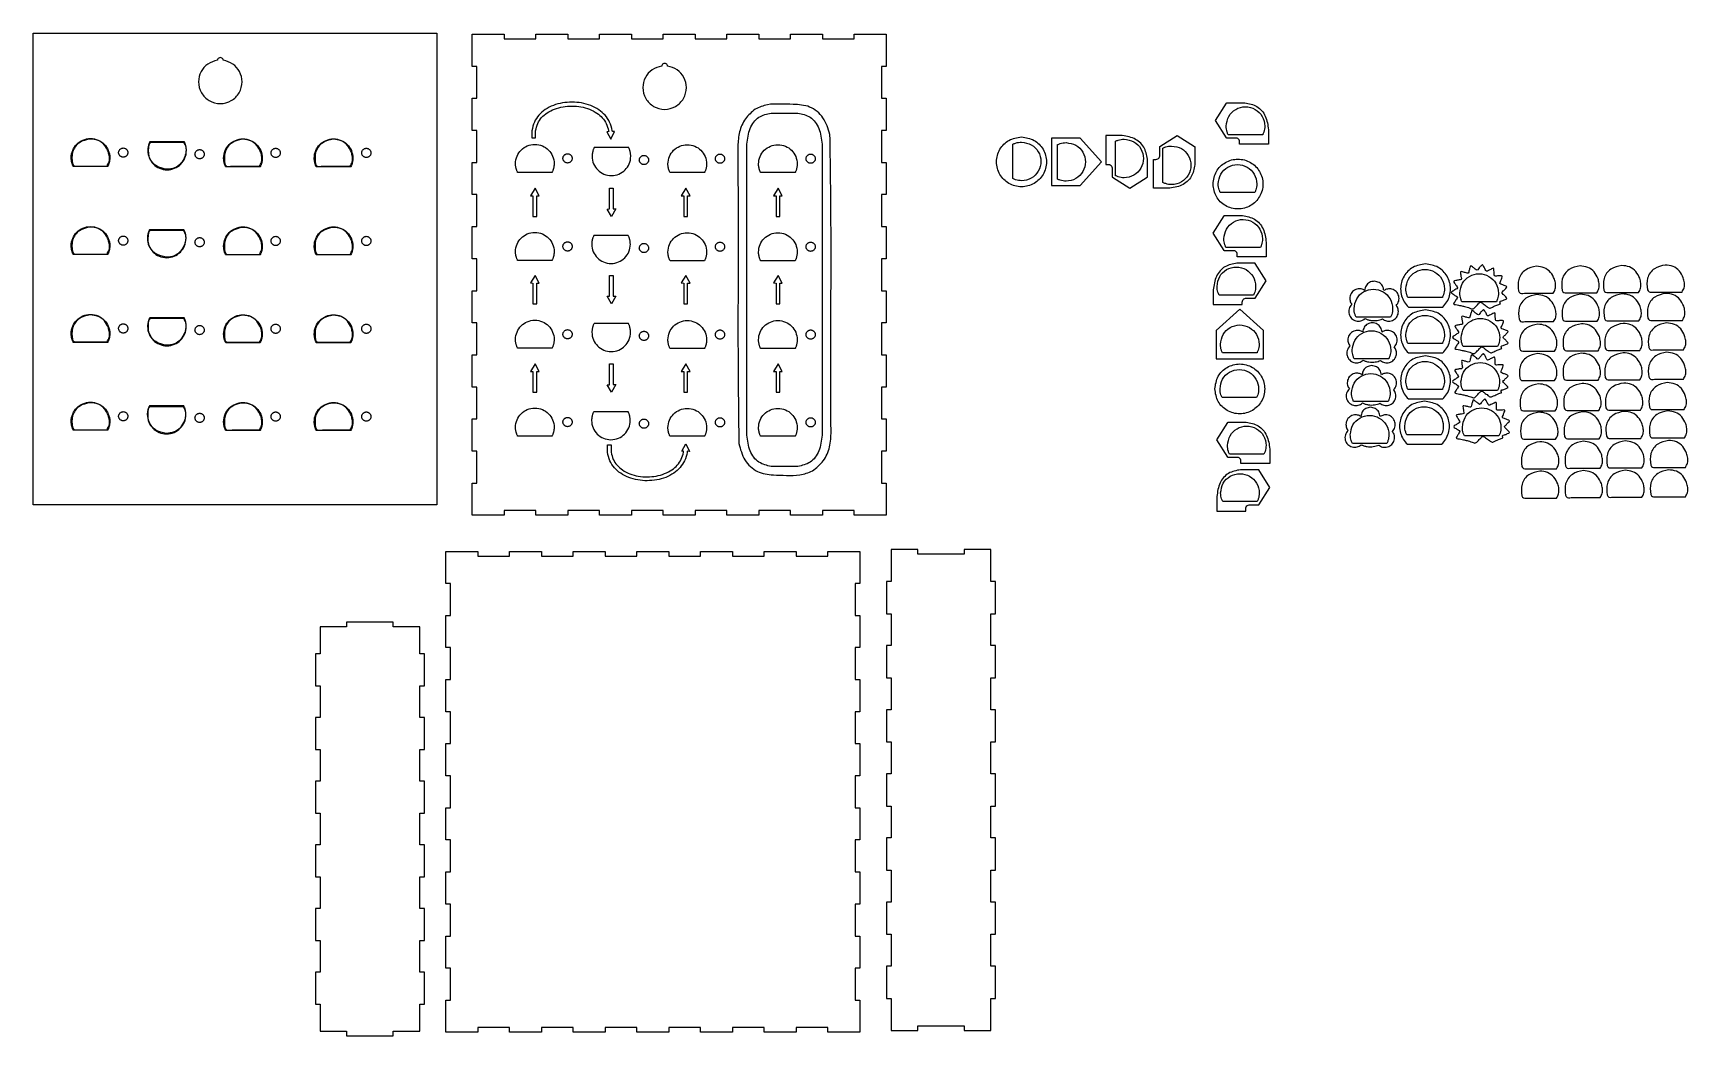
# Model space of a CAD drawing. Extents: x -830 to 230, y -333 to 309.
import ezdxf

# ---------------------------------------------------------------- set-up
doc = ezdxf.new("R2010")
doc.units = 0
doc.layers.get('0').update_dxf_attribs({"linetype": 'CONTINUOUS'})
doc.layers.add('newlayer', color=7, linetype='CONTINUOUS')

msp = doc.modelspace()

# ---------------------------------------------------------------- linework, layer by layer
at = {"color": 7}
for p, q in [((-72.728077, 252.816136), (-65.668697, 263.930047)), ((-65.668697, 263.930047), (-65.668697, 264.092409)), ((-65.668697, 264.092409), (-53.992105, 264.092409)), ((-65.668697, 241.702112), (-72.728077, 252.816136)), ((-38.852619, 246.918227), (-38.852619, 237.622307)), ((-196.95445, 242.267768), (-196.95445, 242.267768)), ((-177.748777, 241.400527), (-177.748777, 211.21169)), ((-159.481407, 241.400527), (-177.748777, 241.400527)), ((-177.748777, 241.400527), (-177.748777, 241.400527)), ((-145.826593, 226.301303), (-159.481407, 241.400527)), ((-142.852112, 243.243838), (-142.852112, 224.708219)), ((-133.556192, 243.243838), (-142.852112, 243.243838)), ((-142.852112, 243.243838), (-142.852112, 243.243838)), ((-108.454585, 230.059971), (-108.454585, 236.184458)), ((-108.454585, 236.184458), (-108.3356, 236.184458)), ((-108.3356, 236.184458), (-97.221576, 243.243838)), ((-97.221576, 243.243838), (-86.107665, 236.184458)), ((-86.107665, 236.184458), (-85.945303, 236.184458)), ((-85.945303, 236.184458), (-85.945303, 224.507867)), ((-65.668697, 241.583127), (-65.668697, 241.702112)), ((-59.54421, 241.583127), (-65.668697, 241.583127)), ((-57.388238, 237.622307), (-57.388238, 239.126552)), ((-38.852619, 237.622307), (-57.388238, 237.622307)), ((-38.852619, 237.622307), (-38.852619, 237.622307)), ((-159.481407, 211.21169), (-145.826593, 226.301303)), ((-142.852112, 224.708219), (-141.347867, 224.708219)), ((-138.891292, 222.552247), (-138.891292, 216.42776)), ((-116.38201, 216.42776), (-116.38201, 228.104351)), ((-112.415405, 209.36838), (-112.415405, 227.903999)), ((-112.415405, 227.903999), (-110.91116, 227.903999)), ((-138.891292, 216.42776), (-138.772307, 216.42776)), ((-138.772307, 216.42776), (-127.658283, 209.36838)), ((-127.658283, 209.36838), (-116.544372, 216.42776)), ((-116.544372, 216.42776), (-116.38201, 216.42776)), ((-74.336151, 212.106455), (-74.336151, 212.106455)), ((-177.748777, 211.21169), (-159.481407, 211.21169)), ((-103.119484, 209.36838), (-112.415405, 209.36838)), ((-112.415405, 209.36838), (-112.415405, 209.36838)), ((-74.171869, 180.655074), (-67.11249, 191.768985)), ((-67.11249, 191.768985), (-67.11249, 191.931348)), ((-67.11249, 191.931348), (-55.435898, 191.931348)), ((-67.11249, 169.54105), (-74.171869, 180.655074)), ((-67.11249, 169.422065), (-67.11249, 169.54105)), ((-40.296411, 174.757166), (-40.296411, 165.461246)), ((-60.988002, 169.422065), (-67.11249, 169.422065)), ((-47.355791, 161.494641), (-59.032383, 161.494641)), ((-58.83203, 165.461246), (-58.83203, 166.96549)), ((-40.296411, 165.461246), (-58.83203, 165.461246)), ((-47.355791, 161.332278), (-47.355791, 161.494641)), ((-40.296411, 150.218367), (-47.355791, 161.332278)), ((-40.296411, 165.461246), (-40.296411, 165.461246)), ((-47.355791, 139.104343), (-40.296411, 150.218367)), ((-74.171869, 144.320459), (-74.171869, 135.024539)), ((-53.480279, 138.985358), (-47.355791, 138.985358)), ((-47.355791, 138.985358), (-47.355791, 139.104343)), ((-74.171869, 135.024539), (-55.63625, 135.024539)), ((-74.171869, 135.024539), (-74.171869, 135.024539)), ((-57.229334, 132.050058), (-72.328559, 118.395243)), ((-42.139722, 118.395243), (-57.229334, 132.050058)), ((-55.63625, 135.024539), (-55.63625, 136.528783)), ((-72.328559, 118.395243), (-72.328559, 100.127874)), ((-42.139722, 100.127874), (-42.139722, 118.395243)), ((-72.328559, 100.127874), (-42.139722, 100.127874)), ((-72.328559, 100.127874), (-72.328559, 100.127874)), ((-73.195799, 80.9222), (-73.195799, 80.9222)), ((60.992758, 73.026429), (60.992758, 73.026429)), ((-71.891175, 48.330484), (-64.831795, 59.444395)), ((-64.831795, 59.444395), (-64.831795, 59.606757)), ((-64.831795, 59.606757), (-53.155204, 59.606757)), ((-64.831795, 37.21646), (-71.891175, 48.330484)), ((-38.015717, 42.432575), (-38.015717, 33.136655)), ((50.039008, 45.456846), (71.946508, 45.456846)), ((-64.831795, 37.097475), (-64.831795, 37.21646)), ((-58.707308, 37.097475), (-64.831795, 37.097475)), ((-56.551336, 33.136655), (-56.551336, 34.6409)), ((-38.015717, 33.136655), (-56.551336, 33.136655)), ((-38.015717, 33.136655), (-38.015717, 33.136655)), ((-45.075097, 29.17005), (-56.751688, 29.17005)), ((-45.075097, 29.007688), (-45.075097, 29.17005)), ((-38.015717, 17.893776), (-45.075097, 29.007688)), ((-71.891175, 11.995868), (-71.891175, 2.699948)), ((-45.075097, 6.779752), (-38.015717, 17.893776)), ((-71.891175, 2.699948), (-53.355556, 2.699948)), ((-71.891175, 2.699948), (-71.891175, 2.699948)), ((-53.355556, 2.699948), (-53.355556, 4.204192)), ((-51.199584, 6.660768), (-45.075097, 6.660768)), ((-45.075097, 6.660768), (-45.075097, 6.779752))]:
    msp.add_line(p, q, dxfattribs=at)
at = {"color": 1}
for p, q in [((-65.953804, 249.204905), (-65.953804, 249.204905)), ((-42.561806, 243.651985), (-64.627839, 243.651985)), ((-202.44531, 215.557038), (-202.44531, 237.62309)), ((-196.89239, 238.949055), (-196.89239, 238.949055)), ((-173.945296, 215.267568), (-173.945296, 237.333592)), ((-168.392376, 238.659557), (-168.392376, 238.659557)), ((-136.822434, 217.457558), (-136.822434, 239.52359)), ((-131.269514, 240.849555), (-131.269514, 240.849555)), ((-106.385727, 213.077567), (-106.385727, 235.1436)), ((-100.832807, 236.469565), (-100.832807, 236.469565)), ((-71.017438, 212.168516), (-71.017438, 212.168516)), ((-47.625421, 206.615596), (-69.691473, 206.615596)), ((-67.397596, 177.043843), (-67.397596, 177.043843)), ((-44.005599, 171.490924), (-66.071631, 171.490924)), ((-71.777586, 146.607136), (-71.777586, 146.607136)), ((-48.385589, 141.054216), (-70.451622, 141.054216)), ((-69.587588, 109.484274), (-69.587588, 109.484274)), ((-46.195599, 103.931354), (-68.261624, 103.931354)), ((-69.877086, 80.984261), (-69.877086, 80.984261)), ((-46.485069, 75.431341), (-68.551122, 75.431341)), ((48.351734, 57.1249), (48.351734, 57.1249)), ((-65.116902, 44.719253), (-65.116902, 44.719253)), ((13.508744, 51.610498), (13.508744, 51.610498)), ((36.900731, 46.057579), (14.834708, 46.057579)), ((71.743751, 51.571981), (49.677698, 51.571981)), ((-41.724905, 39.166333), (-63.790937, 39.166333)), ((-69.496892, 14.282546), (-69.496892, 14.282546)), ((-46.104895, 8.729626), (-68.170927, 8.729626))]:
    msp.add_line(p, q, dxfattribs=at)
for points, knots in [([(-65.953804, 249.204905), (-65.614313, 251.38467), (-64.945522, 255.678762), (-60.028532, 260.408073), (-53.611593, 262.162659), (-47.127824, 260.405983), (-42.407497, 255.686984), (-41.070583, 250.700438), (-41.351479, 247.259564), (-41.785373, 245.378921), (-42.304441, 244.224414), (-42.561806, 243.651985)], [0, 0, 0, 0, 6.465299, 12.736503, 19.195778, 25.655051, 31.926242, 38.391552, 40.354297, 42.265268, 44.144568, 44.144568, 44.144568, 44.144568]), ([(-64.627839, 243.651985), (-64.884868, 244.224518), (-65.403224, 245.379161), (-65.861268, 247.258137), (-65.922688, 248.550294), (-65.953804, 249.204905)], [0, 0, 0, 0, 1.88052, 3.792491, 5.755635, 5.755635, 5.755635, 5.755635]), ([(-196.89239, 238.949055), (-194.712624, 238.609564), (-190.418532, 237.940774), (-185.689222, 233.023784), (-183.934633, 226.606843), (-185.691321, 220.123072), (-190.410316, 215.402744), (-195.39686, 214.065817), (-198.83773, 214.346713), (-200.718373, 214.780606), (-201.87288, 215.299673), (-202.44531, 215.557038)], [0, 0, 0, 0, 6.465299, 12.736503, 19.195778, 25.655053, 31.926256, 38.391556, 40.3543, 42.265271, 44.144571, 44.144571, 44.144571, 44.144571]), ([(-202.44531, 237.62309), (-201.872776, 237.880119), (-200.718134, 238.398476), (-198.839157, 238.856519), (-197.547, 238.917939), (-196.89239, 238.949055)], [0, 0, 0, 0, 1.88052, 3.792491, 5.755635, 5.755635, 5.755635, 5.755635]), ([(-168.392376, 238.659557), (-166.212611, 238.320066), (-161.918518, 237.651276), (-157.189208, 232.734286), (-155.434622, 226.317349), (-157.191299, 219.833583), (-161.910298, 215.11326), (-166.896843, 213.776348), (-170.337717, 214.057243), (-172.21836, 214.491137), (-173.372866, 215.010203), (-173.945296, 215.267568)], [0, 0, 0, 0, 6.465299, 12.736503, 19.195778, 25.655044, 31.926234, 38.391543, 40.354287, 42.265259, 44.144558, 44.144558, 44.144558, 44.144558]), ([(-173.945296, 237.333592), (-173.372763, 237.590621), (-172.21812, 238.108978), (-170.339144, 238.567021), (-169.046986, 238.628441), (-168.392376, 238.659557)], [0, 0, 0, 0, 1.88052, 3.792491, 5.755635, 5.755635, 5.755635, 5.755635]), ([(-131.269514, 240.849555), (-129.089749, 240.510064), (-124.795656, 239.841274), (-120.066346, 234.924283), (-118.31176, 228.507345), (-120.068436, 222.023575), (-124.787435, 217.303248), (-129.773981, 215.966334), (-133.214855, 216.24723), (-135.095498, 216.681124), (-136.250004, 217.200192), (-136.822434, 217.457558)], [0, 0, 0, 0, 6.465299, 12.736503, 19.195778, 25.655051, 31.926242, 38.391552, 40.354297, 42.265268, 44.144568, 44.144568, 44.144568, 44.144568]), ([(-136.822434, 239.52359), (-136.249901, 239.780619), (-135.095258, 240.298975), (-133.216282, 240.757019), (-131.924124, 240.818439), (-131.269514, 240.849555)], [0, 0, 0, 0, 1.88052, 3.792491, 5.755635, 5.755635, 5.755635, 5.755635]), ([(-100.832807, 236.469565), (-98.653041, 236.130074), (-94.358949, 235.461284), (-89.629639, 230.544293), (-87.875053, 224.127354), (-89.631729, 217.643585), (-94.350727, 212.923258), (-99.337274, 211.586344), (-102.778148, 211.86724), (-104.658791, 212.301134), (-105.813297, 212.820202), (-106.385727, 213.077567)], [0, 0, 0, 0, 6.465299, 12.736503, 19.195778, 25.655051, 31.926242, 38.391552, 40.354297, 42.265268, 44.144568, 44.144568, 44.144568, 44.144568]), ([(-106.385727, 235.1436), (-105.813194, 235.400629), (-104.658551, 235.918985), (-102.779574, 236.377029), (-101.487417, 236.438449), (-100.832807, 236.469565)], [0, 0, 0, 0, 1.88052, 3.792491, 5.755635, 5.755635, 5.755635, 5.755635]), ([(-71.017438, 212.168516), (-70.677947, 214.348281), (-70.009156, 218.642373), (-65.092166, 223.371683), (-58.675226, 225.126272), (-52.191455, 223.369584), (-47.471127, 218.650589), (-46.134199, 213.664045), (-46.415096, 210.223175), (-46.848989, 208.342532), (-47.368056, 207.188025), (-47.625421, 206.615596)], [0, 0, 0, 0, 6.465299, 12.736503, 19.195778, 25.655053, 31.926256, 38.391556, 40.3543, 42.265271, 44.144571, 44.144571, 44.144571, 44.144571]), ([(-69.691473, 206.615596), (-69.948502, 207.188129), (-70.466858, 208.342772), (-70.924902, 210.221748), (-70.986322, 211.513905), (-71.017438, 212.168516)], [0, 0, 0, 0, 1.88052, 3.792491, 5.755635, 5.755635, 5.755635, 5.755635]), ([(-67.397596, 177.043843), (-67.058105, 179.223609), (-66.389315, 183.517701), (-61.472325, 188.247011), (-55.055386, 190.001598), (-48.571616, 188.244922), (-43.851289, 183.525923), (-42.514375, 178.539376), (-42.795271, 175.098503), (-43.229165, 173.217859), (-43.748233, 172.063353), (-44.005599, 171.490924)], [0, 0, 0, 0, 6.465299, 12.736503, 19.195778, 25.655051, 31.926242, 38.391552, 40.354297, 42.265268, 44.144568, 44.144568, 44.144568, 44.144568]), ([(-66.071631, 171.490924), (-66.32866, 172.063457), (-66.847017, 173.218099), (-67.30506, 175.097076), (-67.36648, 176.389233), (-67.397596, 177.043843)], [0, 0, 0, 0, 1.88052, 3.792491, 5.755635, 5.755635, 5.755635, 5.755635]), ([(-71.777586, 146.607136), (-71.438095, 148.786902), (-70.769305, 153.080994), (-65.852315, 157.810304), (-59.435376, 159.564891), (-52.951607, 157.808215), (-48.231279, 153.089216), (-46.894366, 148.102669), (-47.175261, 144.661796), (-47.609155, 142.781152), (-48.128223, 141.626646), (-48.385589, 141.054216)], [0, 0, 0, 0, 6.465299, 12.736503, 19.195778, 25.655051, 31.926242, 38.391552, 40.354297, 42.265268, 44.144568, 44.144568, 44.144568, 44.144568]), ([(-70.451622, 141.054216), (-70.70865, 141.62675), (-71.227007, 142.781392), (-71.68505, 144.660369), (-71.746471, 145.952526), (-71.777586, 146.607136)], [0, 0, 0, 0, 1.88052, 3.792491, 5.755635, 5.755635, 5.755635, 5.755635]), ([(-69.587588, 109.484274), (-69.248097, 111.66404), (-68.579307, 115.958132), (-63.662317, 120.687442), (-57.24538, 122.442029), (-50.761614, 120.685352), (-46.041292, 115.966353), (-44.704379, 110.979807), (-44.985274, 107.538934), (-45.419168, 105.658291), (-45.938235, 104.503784), (-46.195599, 103.931354)], [0, 0, 0, 0, 6.465299, 12.736503, 19.195778, 25.655044, 31.926234, 38.391543, 40.354287, 42.265259, 44.144558, 44.144558, 44.144558, 44.144558]), ([(-68.261624, 103.931354), (-68.518653, 104.503888), (-69.037009, 105.65853), (-69.495052, 107.537507), (-69.556473, 108.829664), (-69.587588, 109.484274)], [0, 0, 0, 0, 1.88052, 3.792491, 5.755635, 5.755635, 5.755635, 5.755635]), ([(-69.877086, 80.984261), (-69.537595, 83.164026), (-68.868805, 87.458119), (-63.951815, 92.187428), (-57.534875, 93.942018), (-51.051103, 92.185329), (-46.330775, 87.466334), (-44.993848, 82.47979), (-45.274744, 79.03892), (-45.708638, 77.158277), (-46.227704, 76.003771), (-46.485069, 75.431341)], [0, 0, 0, 0, 6.465299, 12.736503, 19.195778, 25.655053, 31.926256, 38.391556, 40.3543, 42.265271, 44.144571, 44.144571, 44.144571, 44.144571]), ([(-68.551122, 75.431341), (-68.80815, 76.003874), (-69.326507, 77.158517), (-69.78455, 79.037493), (-69.845971, 80.32965), (-69.877086, 80.984261)], [0, 0, 0, 0, 1.88052, 3.792491, 5.755635, 5.755635, 5.755635, 5.755635]), ([(13.508744, 51.610498), (13.848235, 53.790264), (14.517025, 58.084356), (19.434015, 62.813666), (25.850951, 64.568253), (32.334717, 62.811576), (37.055038, 58.092577), (38.391951, 53.106031), (38.111056, 49.665158), (37.677162, 47.784515), (37.158095, 46.630008), (36.900731, 46.057579)], [0, 0, 0, 0, 6.465299, 12.736503, 19.195778, 25.655043, 31.926232, 38.391541, 40.354286, 42.265257, 44.144556, 44.144556, 44.144556, 44.144556]), ([(48.351734, 57.1249), (48.691224, 59.304669), (49.360013, 63.598765), (54.277004, 68.328079), (60.693945, 70.082669), (67.177717, 68.32598), (71.898046, 63.60698), (73.234972, 58.620433), (72.954076, 55.17956), (72.520182, 53.298917), (72.001115, 52.14441), (71.743751, 51.571981)], [0, 0, 0, 0, 6.465307, 12.736513, 19.195788, 25.655063, 31.926268, 38.391575, 40.35432, 42.265291, 44.14459, 44.14459, 44.14459, 44.14459]), ([(-65.116902, 44.719253), (-64.777411, 46.899018), (-64.108621, 51.19311), (-59.19163, 55.922421), (-52.774692, 57.677007), (-46.290922, 55.920331), (-41.570595, 51.201332), (-40.233681, 46.214786), (-40.514577, 42.773912), (-40.948471, 40.893269), (-41.467539, 39.738762), (-41.724905, 39.166333)], [0, 0, 0, 0, 6.465299, 12.736503, 19.195778, 25.655051, 31.926242, 38.391552, 40.354297, 42.265268, 44.144568, 44.144568, 44.144568, 44.144568]), ([(49.677698, 51.571981), (49.420669, 52.144514), (48.902313, 53.299156), (48.44427, 55.178133), (48.382849, 56.47029), (48.351734, 57.1249)], [0, 0, 0, 0, 1.88052, 3.792491, 5.755635, 5.755635, 5.755635, 5.755635]), ([(-63.790937, 39.166333), (-64.047966, 39.738866), (-64.566322, 40.893509), (-65.024366, 42.772485), (-65.085786, 44.064642), (-65.116902, 44.719253)], [0, 0, 0, 0, 1.88052, 3.792491, 5.755635, 5.755635, 5.755635, 5.755635]), ([(14.834708, 46.057579), (14.577679, 46.630112), (14.059323, 47.784754), (13.60128, 49.663731), (13.539859, 50.955888), (13.508744, 51.610498)], [0, 0, 0, 0, 1.88052, 3.792491, 5.755635, 5.755635, 5.755635, 5.755635]), ([(-69.496892, 14.282546), (-69.157401, 16.462311), (-68.488611, 20.756403), (-63.571621, 25.485714), (-57.154682, 27.2403), (-50.670912, 25.483624), (-45.950585, 20.764625), (-44.613671, 15.778078), (-44.894567, 12.337205), (-45.328461, 10.456562), (-45.847529, 9.302055), (-46.104895, 8.729626)], [0, 0, 0, 0, 6.465299, 12.736503, 19.195778, 25.655051, 31.926242, 38.391552, 40.354297, 42.265268, 44.144568, 44.144568, 44.144568, 44.144568]), ([(-68.170927, 8.729626), (-68.427956, 9.302159), (-68.946313, 10.456802), (-69.404356, 12.335778), (-69.465776, 13.627935), (-69.496892, 14.282546)], [0, 0, 0, 0, 1.88052, 3.792491, 5.755635, 5.755635, 5.755635, 5.755635])]:
    msp.add_open_spline(points, degree=3, knots=knots, dxfattribs=at)
at = {"color": 7}
for points, knots in [([(-53.992105, 264.092409), (-51.306233, 263.596891), (-45.866942, 262.593393), (-40.001551, 255.62457), (-39.246174, 249.900495), (-38.852619, 246.918227)], [0, 0, 0, 0, 8.002728, 16.206717, 25.130211, 25.130211, 25.130211, 25.130211]), ([(-196.95445, 242.267768), (-199.768101, 241.829728), (-205.310974, 240.966791), (-211.41393, 234.613337), (-213.67193, 226.324364), (-211.413368, 217.948108), (-205.312359, 211.845951), (-196.953578, 209.582259), (-188.594395, 211.846501), (-182.489236, 217.946742), (-180.226664, 226.324367), (-182.488688, 234.614681), (-188.595725, 240.966374), (-194.140157, 241.829603), (-196.95445, 242.267768)], [0, 0, 0, 0, 8.34493, 16.439456, 24.784409, 33.131595, 41.22918, 49.574718, 57.922529, 66.023183, 74.370979, 82.716542, 90.814139, 99.161341, 99.161341, 99.161341, 99.161341]), ([(-116.38201, 228.104351), (-116.877528, 230.790224), (-117.881026, 236.229515), (-124.849849, 242.094906), (-130.573924, 242.850283), (-133.556192, 243.243838)], [0, 0, 0, 0, 8.002728, 16.206717, 25.130211, 25.130211, 25.130211, 25.130211]), ([(-57.388238, 239.126552), (-57.443984, 239.552652), (-57.55092, 240.370033), (-58.384542, 241.368343), (-59.160917, 241.512136), (-59.54421, 241.583127)], [0, 0, 0, 0, 1.275164, 2.446126, 3.587922, 3.587922, 3.587922, 3.587922]), ([(-141.347867, 224.708219), (-140.921767, 224.652473), (-140.104386, 224.545536), (-139.106076, 223.711915), (-138.962282, 222.93554), (-138.891292, 222.552247)], [0, 0, 0, 0, 1.275164, 2.446126, 3.587922, 3.587922, 3.587922, 3.587922]), ([(-110.91116, 227.903999), (-110.48506, 227.959745), (-109.667679, 228.066682), (-108.669369, 228.900303), (-108.525575, 229.676678), (-108.454585, 230.059971)], [0, 0, 0, 0, 1.275164, 2.446126, 3.587922, 3.587922, 3.587922, 3.587922]), ([(-85.945303, 224.507867), (-86.440821, 221.821994), (-87.444319, 216.382703), (-94.413142, 210.517312), (-100.137216, 209.761935), (-103.119484, 209.36838)], [0, 0, 0, 0, 8.002728, 16.206717, 25.130211, 25.130211, 25.130211, 25.130211]), ([(-74.336151, 212.106455), (-73.89811, 209.292804), (-73.035173, 203.749932), (-66.68172, 197.646976), (-58.392746, 195.388976), (-50.01649, 197.647537), (-43.914334, 203.748546), (-41.650641, 212.107328), (-43.914884, 220.46651), (-50.015125, 226.57167), (-58.39275, 228.834242), (-66.683064, 226.572217), (-73.034757, 220.46518), (-73.897985, 214.920748), (-74.336151, 212.106455)], [0, 0, 0, 0, 8.34493, 16.439456, 24.784409, 33.131595, 41.22918, 49.574718, 57.922529, 66.023183, 74.370979, 82.716542, 90.814139, 99.161341, 99.161341, 99.161341, 99.161341]), ([(-55.435898, 191.931348), (-52.750026, 191.43583), (-47.310734, 190.432331), (-41.445343, 183.463508), (-40.689966, 177.739434), (-40.296411, 174.757166)], [0, 0, 0, 0, 8.002728, 16.206717, 25.130211, 25.130211, 25.130211, 25.130211]), ([(-59.032383, 161.494641), (-61.718255, 160.999122), (-67.157546, 159.995624), (-73.022937, 153.026801), (-73.778314, 147.302727), (-74.171869, 144.320459)], [0, 0, 0, 0, 8.002728, 16.206717, 25.130211, 25.130211, 25.130211, 25.130211]), ([(-58.83203, 166.96549), (-58.887776, 167.39159), (-58.994713, 168.208972), (-59.828334, 169.207281), (-60.60471, 169.351075), (-60.988002, 169.422065)], [0, 0, 0, 0, 1.275164, 2.446126, 3.587922, 3.587922, 3.587922, 3.587922]), ([(-55.63625, 136.528783), (-55.580504, 136.954883), (-55.473568, 137.772264), (-54.639946, 138.770574), (-53.863571, 138.914368), (-53.480279, 138.985358)], [0, 0, 0, 0, 1.275164, 2.446126, 3.587922, 3.587922, 3.587922, 3.587922]), ([(-73.195799, 80.9222), (-72.757759, 78.108549), (-71.894822, 72.565677), (-65.541369, 66.462721), (-57.252395, 64.204721), (-48.876139, 66.463282), (-42.773982, 72.564291), (-40.51029, 80.923073), (-42.774532, 89.282255), (-48.874773, 95.387415), (-57.252399, 97.649987), (-65.542712, 95.387962), (-71.894405, 89.280925), (-72.757634, 83.736494), (-73.195799, 80.9222)], [0, 0, 0, 0, 8.34493, 16.439456, 24.784409, 33.131595, 41.22918, 49.574718, 57.922529, 66.023183, 74.370979, 82.716542, 90.814139, 99.161341, 99.161341, 99.161341, 99.161341]), ([(60.992758, 73.026429), (58.178668, 72.587194), (52.63418, 71.721786), (46.528097, 65.375388), (44.628864, 58.362592), (45.445312, 52.670212), (47.162838, 48.620828), (49.084529, 46.506838), (50.039008, 45.456846)], [0, 0, 0, 0, 8.346868, 16.445504, 24.792376, 29.230811, 33.519421, 37.751572, 37.751572, 37.751572, 37.751572]), ([(71.946508, 45.456846), (72.901437, 46.506762), (74.82384, 48.620386), (76.540692, 52.670339), (77.356389, 58.362611), (75.457493, 65.375391), (69.351305, 71.721781), (63.806835, 72.587193), (60.992758, 73.026429)], [0, 0, 0, 0, 4.232803, 8.521205, 12.959568, 21.306442, 29.405082, 37.751938, 37.751938, 37.751938, 37.751938]), ([(-53.155204, 59.606757), (-50.469332, 59.111239), (-45.03004, 58.107741), (-39.164649, 51.138918), (-38.409272, 45.414843), (-38.015717, 42.432575)], [0, 0, 0, 0, 8.002728, 16.206717, 25.130211, 25.130211, 25.130211, 25.130211]), ([(-56.551336, 34.6409), (-56.607082, 35.067), (-56.714019, 35.884381), (-57.54764, 36.882691), (-58.324015, 37.026484), (-58.707308, 37.097475)], [0, 0, 0, 0, 1.275164, 2.446126, 3.587922, 3.587922, 3.587922, 3.587922]), ([(-56.751688, 29.17005), (-59.437561, 28.674532), (-64.876852, 27.671034), (-70.742243, 20.70221), (-71.49762, 14.978136), (-71.891175, 11.995868)], [0, 0, 0, 0, 8.002728, 16.206717, 25.130211, 25.130211, 25.130211, 25.130211]), ([(-53.355556, 4.204192), (-53.29981, 4.630293), (-53.192874, 5.447674), (-52.359252, 6.445983), (-51.582877, 6.589777), (-51.199584, 6.660768)], [0, 0, 0, 0, 1.275164, 2.446126, 3.587922, 3.587922, 3.587922, 3.587922])]:
    msp.add_open_spline(points, degree=3, knots=knots, dxfattribs=at)
at = {"layer": 'newlayer', "color": 7}
for p, q in [((-829.578506, 308.78322), (-571.241233, 308.78322)), ((-829.578506, 6.708189), (-829.578506, 308.78322)), ((-571.241233, 308.78322), (-571.241233, 6.708189)), ((-548.512673, 287.447274), (-548.512673, 308.025607)), ((-548.512673, 308.025607), (-528.083058, 308.025607)), ((-528.083058, 308.025607), (-528.083058, 305.025607)), ((-507.788443, 305.025607), (-507.788443, 308.025607)), ((-507.788443, 308.025607), (-487.313828, 308.025607)), ((-487.313828, 308.025607), (-487.313828, 305.025607)), ((-467.019211, 305.025607), (-467.019211, 308.025607)), ((-467.019211, 308.025607), (-446.544596, 308.025607)), ((-446.544596, 308.025607), (-446.544596, 305.025607)), ((-426.249981, 305.025607), (-426.249981, 308.025607)), ((-426.249981, 308.025607), (-405.775366, 308.025607)), ((-405.775366, 308.025607), (-405.775366, 305.025607)), ((-385.480752, 305.025607), (-385.480752, 308.025607)), ((-385.480752, 308.025607), (-365.006136, 308.025607)), ((-365.006136, 308.025607), (-365.006136, 305.025607)), ((-344.71152, 305.025607), (-344.71152, 308.025607)), ((-344.71152, 308.025607), (-324.236904, 308.025607)), ((-324.236904, 308.025607), (-324.236904, 305.025607)), ((-303.94229, 305.025607), (-303.94229, 308.025607)), ((-303.94229, 308.025607), (-283.512672, 308.025607)), ((-283.512675, 308.025607), (-283.512675, 287.447274)), ((-528.083058, 305.025607), (-507.788443, 305.025607)), ((-487.313828, 305.025607), (-467.019211, 305.025607)), ((-446.544596, 305.025607), (-426.249981, 305.025607)), ((-405.775366, 305.025607), (-385.480752, 305.025607)), ((-365.006136, 305.025607), (-344.71152, 305.025607)), ((-324.236904, 305.025607), (-303.94229, 305.025607)), ((-709.753611, 293.046369), (-709.753611, 293.046369)), ((-545.512673, 287.447274), (-548.512673, 287.447274)), ((-545.512673, 267.003941), (-545.512673, 287.447274)), ((-425.352972, 289.300625), (-425.352972, 289.300625)), ((-283.512675, 287.447274), (-286.512675, 287.447274)), ((-286.512675, 287.447274), (-286.512675, 267.003941)), ((-548.512673, 246.380608), (-548.512673, 267.003941)), ((-548.512673, 267.003941), (-545.512673, 267.003941)), ((-286.512675, 267.003941), (-283.512675, 267.003941)), ((-283.512675, 267.003941), (-283.512675, 246.380608)), ((-357.114198, 257.59835), (-340.140282, 257.59835)), ((-545.512673, 246.380608), (-548.512673, 246.380608)), ((-545.512673, 225.937274), (-545.512673, 246.380608)), ((-283.512675, 246.380608), (-286.512675, 246.380608)), ((-286.512675, 246.380608), (-286.512675, 225.937274)), ((-804.633872, 232.560982), (-804.218412, 233.697149)), ((-804.218412, 233.697149), (-803.698164, 234.778168)), ((-803.698164, 234.778168), (-803.079307, 235.797817)), ((-803.079307, 235.797817), (-802.368107, 236.749876)), ((-802.368107, 236.749876), (-801.570745, 237.628129)), ((-801.570745, 237.628129), (-800.693457, 238.42635)), ((-800.693457, 238.42635), (-799.742424, 239.138326)), ((-799.742424, 239.138326), (-798.723884, 239.757829)), ((-798.723884, 239.757829), (-797.644018, 240.278645)), ((-797.644018, 240.278645), (-796.509089, 240.69455)), ((-796.509089, 240.69455), (-795.32528, 240.999327)), ((-795.32528, 240.999327), (-794.098798, 241.186754)), ((-794.098798, 241.186754), (-792.835854, 241.250612)), ((-792.835854, 241.250612), (-791.572938, 241.186754)), ((-791.572938, 241.186754), (-790.346456, 240.999327)), ((-790.346456, 240.999327), (-789.162647, 240.69455)), ((-789.162647, 240.69455), (-788.027719, 240.278645)), ((-788.027719, 240.278645), (-786.947852, 239.757829)), ((-786.947852, 239.757829), (-785.929312, 239.138326)), ((-785.929312, 239.138326), (-784.978279, 238.42635)), ((-784.978279, 238.42635), (-784.100963, 237.628129)), ((-784.100963, 237.628129), (-783.303629, 236.749876)), ((-783.303629, 236.749876), (-782.592401, 235.797817)), ((-782.592401, 235.797817), (-781.973572, 234.778168)), ((-781.973572, 234.778168), (-781.453324, 233.697149)), ((-781.453324, 233.697149), (-781.037864, 232.560982)), ((-774.764234, 232.851524), (-774.691533, 233.134234)), ((-774.691533, 233.134234), (-774.592332, 233.405269)), ((-774.592332, 233.405269), (-774.468098, 233.663141)), ((-774.468098, 233.663141), (-774.320355, 233.906369)), ((-774.320355, 233.906369), (-774.150513, 234.133468)), ((-774.150513, 234.133468), (-773.960126, 234.342958)), ((-773.960126, 234.342958), (-773.750633, 234.533359)), ((-773.750633, 234.533359), (-773.523528, 234.703181)), ((-773.523528, 234.703181), (-773.280309, 234.850947)), ((-773.280309, 234.850947), (-773.022443, 234.97517)), ((-773.022443, 234.97517), (-772.751397, 235.074371)), ((-772.751397, 235.074371), (-772.468695, 235.14706)), ((-772.468695, 235.14706), (-772.175776, 235.191764)), ((-772.175776, 235.191764), (-771.874165, 235.206976)), ((-771.874165, 235.206976), (-771.572526, 235.191764)), ((-771.572526, 235.191764), (-771.279636, 235.14706)), ((-771.279636, 235.14706), (-770.996906, 235.074371)), ((-770.996906, 235.074371), (-770.725888, 234.97517)), ((-770.725888, 234.97517), (-770.467993, 234.850947)), ((-770.467993, 234.850947), (-770.224774, 234.703181)), ((-770.224774, 234.703181), (-769.99767, 234.533359)), ((-769.99767, 234.533359), (-769.788176, 234.342958)), ((-769.788176, 234.342958), (-769.597789, 234.133468)), ((-769.597789, 234.133468), (-769.427976, 233.906369)), ((-769.427976, 233.906369), (-769.280204, 233.663141)), ((-769.280204, 233.663141), (-769.155998, 233.405269)), ((-769.155998, 233.405269), (-769.056797, 233.134234)), ((-769.056797, 233.134234), (-768.984097, 232.851524)), ((-756.153005, 233.98074), (-756.158649, 233.607247)), ((-756.158649, 233.607247), (-756.158536, 233.607247)), ((-756.158536, 233.607247), (-756.094754, 232.342954)), ((-756.136071, 234.351349), (-756.153005, 233.98074)), ((-756.108414, 234.718935), (-756.136071, 234.351349)), ((-756.069834, 235.083365), (-756.108414, 234.718935)), ((-756.020642, 235.444497), (-756.069834, 235.083365)), ((-755.961037, 235.8022), (-756.020642, 235.444497)), ((-755.891187, 236.156329), (-755.961037, 235.8022)), ((-755.811318, 236.50675), (-755.891187, 236.156329)), ((-755.721543, 236.853328), (-755.811318, 236.50675)), ((-755.622116, 237.19592), (-755.721543, 236.853328)), ((-755.513179, 237.534395), (-755.622116, 237.19592)), ((-755.394956, 237.868611), (-755.513179, 237.534395)), ((-755.267617, 238.19843), (-755.394956, 237.868611)), ((-755.131332, 238.523719), (-755.267617, 238.19843)), ((-754.986298, 238.844338), (-755.131332, 238.523719)), ((-754.832684, 239.16015), (-754.986298, 238.844338)), ((-753.453577, 239.16015), (-754.832684, 239.16015)), ((-752.074442, 239.16015), (-753.453577, 239.16015)), ((-750.695307, 239.16015), (-752.074442, 239.16015)), ((-749.316171, 239.16015), (-750.695307, 239.16015)), ((-747.937064, 239.16015), (-749.316171, 239.16015)), ((-746.557929, 239.16015), (-747.937064, 239.16015)), ((-745.178794, 239.16015), (-746.557929, 239.16015)), ((-743.799658, 239.16015), (-745.178794, 239.16015)), ((-742.420551, 239.16015), (-743.799658, 239.16015)), ((-741.041416, 239.16015), (-742.420551, 239.16015)), ((-739.66228, 239.16015), (-741.041416, 239.16015)), ((-738.283145, 239.16015), (-739.66228, 239.16015)), ((-736.904038, 239.16015), (-738.283145, 239.16015)), ((-735.524903, 239.16015), (-736.904038, 239.16015)), ((-734.145767, 239.16015), (-735.524903, 239.16015)), ((-732.766632, 239.16015), (-734.145767, 239.16015)), ((-732.613244, 238.8444), (-732.766632, 239.16015)), ((-732.468634, 238.523815), (-732.613244, 238.8444)), ((-732.332941, 238.198534), (-732.468634, 238.523815)), ((-732.206308, 237.868698), (-732.332941, 238.198534)), ((-732.088932, 237.534451), (-732.206308, 237.868698)), ((-731.980925, 237.195937), (-732.088932, 237.534451)), ((-731.882486, 236.853297), (-731.980925, 237.195937)), ((-731.793756, 236.506669), (-731.882486, 236.853297)), ((-731.714874, 236.156199), (-731.793756, 236.506669)), ((-731.645984, 235.802027), (-731.714874, 236.156199)), ((-731.587282, 235.444299), (-731.645984, 235.802027)), ((-731.538909, 235.083154), (-731.587282, 235.444299)), ((-731.501006, 234.718734), (-731.538909, 235.083154)), ((-731.5154, 232.342954), (-731.451618, 233.607247)), ((-731.473631, 234.351182), (-731.501006, 234.718734)), ((-731.457262, 233.980639), (-731.473631, 234.351182)), ((-731.451618, 233.607247), (-731.457262, 233.980639)), ((-725.446832, 232.873746), (-725.277019, 233.100845)), ((-725.277019, 233.100845), (-725.086603, 233.310338)), ((-725.086603, 233.310338), (-724.877138, 233.500737)), ((-724.877138, 233.500737), (-724.650034, 233.670558)), ((-724.650034, 233.670558), (-724.406815, 233.818324)), ((-724.406815, 233.818324), (-724.14892, 233.942547)), ((-724.14892, 233.942547), (-723.877874, 234.041748)), ((-723.877874, 234.041748), (-723.595172, 234.114437)), ((-723.595172, 234.114437), (-723.302282, 234.159141)), ((-723.302282, 234.159141), (-723.000642, 234.174353)), ((-723.000642, 234.174353), (-722.699032, 234.159141)), ((-722.699032, 234.159141), (-722.406113, 234.114437)), ((-722.406113, 234.114437), (-722.123411, 234.041748)), ((-722.123411, 234.041748), (-721.852365, 233.942547)), ((-721.852365, 233.942547), (-721.594498, 233.818324)), ((-721.594498, 233.818324), (-721.351279, 233.670558)), ((-721.351279, 233.670558), (-721.124175, 233.500737)), ((-721.124175, 233.500737), (-720.914682, 233.310338)), ((-720.914682, 233.310338), (-720.724294, 233.100845)), ((-720.724294, 233.100845), (-720.554453, 232.873746)), ((-707.06584, 232.35435), (-706.65038, 233.490517)), ((-706.65038, 233.490517), (-706.130132, 234.571536)), ((-706.130132, 234.571536), (-705.511303, 235.591185)), ((-705.511303, 235.591185), (-704.800075, 236.543245)), ((-704.800075, 236.543245), (-704.002712, 237.421498)), ((-704.002712, 237.421498), (-703.125425, 238.219718)), ((-703.125425, 238.219718), (-702.174392, 238.931694)), ((-702.174392, 238.931694), (-701.155852, 239.551197)), ((-701.155852, 239.551197), (-700.075985, 240.072013)), ((-700.075985, 240.072013), (-698.941057, 240.487918)), ((-698.941057, 240.487918), (-697.757248, 240.792696)), ((-697.757248, 240.792696), (-696.530766, 240.980122)), ((-696.530766, 240.980122), (-695.267822, 241.043981)), ((-695.267822, 241.043981), (-694.004906, 240.980122)), ((-694.004906, 240.980122), (-692.778424, 240.792696)), ((-692.778424, 240.792696), (-691.594615, 240.487918)), ((-691.594615, 240.487918), (-690.459686, 240.072013)), ((-690.459686, 240.072013), (-689.37982, 239.551197)), ((-689.37982, 239.551197), (-688.36128, 238.931694)), ((-688.36128, 238.931694), (-687.410247, 238.219718)), ((-687.410247, 238.219718), (-686.532931, 237.421498)), ((-686.532931, 237.421498), (-685.735597, 236.543245)), ((-685.735597, 236.543245), (-685.024369, 235.591185)), ((-685.024369, 235.591185), (-684.40554, 234.571536)), ((-684.40554, 234.571536), (-683.885292, 233.490517)), ((-683.885292, 233.490517), (-683.469832, 232.35435)), ((-677.123529, 232.927563), (-677.024328, 233.198598)), ((-677.024328, 233.198598), (-676.900094, 233.45647)), ((-676.900094, 233.45647), (-676.752351, 233.699698)), ((-676.752351, 233.699698), (-676.582509, 233.926796)), ((-676.582509, 233.926796), (-676.392122, 234.136287)), ((-676.392122, 234.136287), (-676.182629, 234.326688)), ((-676.182629, 234.326688), (-675.955524, 234.49651)), ((-675.955524, 234.49651), (-675.712305, 234.644276)), ((-675.712305, 234.644276), (-675.454439, 234.768499)), ((-675.454439, 234.768499), (-675.183393, 234.8677)), ((-675.183393, 234.8677), (-674.900691, 234.940389)), ((-674.900691, 234.940389), (-674.607772, 234.985093)), ((-674.607772, 234.985093), (-674.306161, 235.000333)), ((-674.306161, 235.000333), (-674.004522, 234.985093)), ((-674.004522, 234.985093), (-673.711632, 234.940389)), ((-673.711632, 234.940389), (-673.42893, 234.8677)), ((-673.42893, 234.8677), (-673.157884, 234.768499)), ((-673.157884, 234.768499), (-672.899989, 234.644276)), ((-672.899989, 234.644276), (-672.65677, 234.49651)), ((-672.65677, 234.49651), (-672.429666, 234.326688)), ((-672.429666, 234.326688), (-672.220172, 234.136287)), ((-672.220172, 234.136287), (-672.029785, 233.926796)), ((-672.029785, 233.926796), (-671.859972, 233.699698)), ((-671.859972, 233.699698), (-671.7122, 233.45647)), ((-671.7122, 233.45647), (-671.587966, 233.198598)), ((-671.587966, 233.198598), (-671.488793, 232.927563)), ((-649.061412, 232.35435), (-648.645952, 233.490517)), ((-648.645952, 233.490517), (-648.125704, 234.571536)), ((-648.125704, 234.571536), (-647.506875, 235.591185)), ((-647.506875, 235.591185), (-646.795647, 236.543245)), ((-646.795647, 236.543245), (-645.998285, 237.421498)), ((-645.998285, 237.421498), (-645.120997, 238.219718)), ((-645.120997, 238.219718), (-644.169964, 238.931694)), ((-644.169964, 238.931694), (-643.151424, 239.551197)), ((-643.151424, 239.551197), (-642.071558, 240.072013)), ((-642.071558, 240.072013), (-640.936629, 240.487918)), ((-640.936629, 240.487918), (-639.75282, 240.792696)), ((-639.75282, 240.792696), (-638.526338, 240.980122)), ((-638.526338, 240.980122), (-637.263394, 241.043981)), ((-637.263394, 241.043981), (-636.000478, 240.980122)), ((-636.000478, 240.980122), (-634.773996, 240.792696)), ((-634.773996, 240.792696), (-633.590187, 240.487918)), ((-633.590187, 240.487918), (-632.455259, 240.072013)), ((-632.455259, 240.072013), (-631.375392, 239.551197)), ((-631.375392, 239.551197), (-630.356852, 238.931694)), ((-630.356852, 238.931694), (-629.405819, 238.219718)), ((-629.405819, 238.219718), (-628.528503, 237.421498)), ((-628.528503, 237.421498), (-627.731169, 236.543245)), ((-627.731169, 236.543245), (-627.019941, 235.591185)), ((-627.019941, 235.591185), (-626.401112, 234.571536)), ((-626.401112, 234.571536), (-625.880864, 233.490517)), ((-625.880864, 233.490517), (-625.465404, 232.35435)), ((-619.119073, 232.927619), (-619.019872, 233.198654)), ((-619.019872, 233.198654), (-618.895638, 233.456526)), ((-618.895638, 233.456526), (-618.747895, 233.699754)), ((-618.747895, 233.699754), (-618.578053, 233.926853)), ((-618.578053, 233.926853), (-618.387666, 234.136343)), ((-618.387666, 234.136343), (-618.178173, 234.326745)), ((-618.178173, 234.326745), (-617.951068, 234.496566)), ((-617.951068, 234.496566), (-617.707849, 234.644332)), ((-617.707849, 234.644332), (-617.449983, 234.768555)), ((-617.449983, 234.768555), (-617.178937, 234.867756)), ((-617.178937, 234.867756), (-616.896235, 234.940445)), ((-616.896235, 234.940445), (-616.603316, 234.985149)), ((-616.603316, 234.985149), (-616.301705, 235.000389)), ((-616.301705, 235.000389), (-616.000066, 234.985149)), ((-616.000066, 234.985149), (-615.707176, 234.940445)), ((-615.707176, 234.940445), (-615.424446, 234.867756)), ((-615.424446, 234.867756), (-615.153428, 234.768555)), ((-615.153428, 234.768555), (-614.895533, 234.644332)), ((-614.895533, 234.644332), (-614.652314, 234.496566)), ((-614.652314, 234.496566), (-614.42521, 234.326745)), ((-614.42521, 234.326745), (-614.215716, 234.136343)), ((-614.215716, 234.136343), (-614.025329, 233.926853)), ((-614.025329, 233.926853), (-613.855516, 233.699754)), ((-613.855516, 233.699754), (-613.707744, 233.456526)), ((-613.707744, 233.456526), (-613.58351, 233.198654)), ((-613.58351, 233.198654), (-613.484337, 232.927619)), ((-518.682111, 232.077716), (-517.970911, 233.029775)), ((-517.970911, 233.029775), (-517.173549, 233.908028)), ((-517.173549, 233.908028), (-516.296261, 234.706249)), ((-516.296261, 234.706249), (-515.345228, 235.418225)), ((-515.345228, 235.418225), (-514.326688, 236.037728)), ((-514.326688, 236.037728), (-513.246822, 236.558544)), ((-513.246822, 236.558544), (-512.111893, 236.974449)), ((-512.111893, 236.974449), (-510.928084, 237.279226)), ((-510.928084, 237.279226), (-509.701602, 237.466653)), ((-509.701602, 237.466653), (-508.438658, 237.530512)), ((-508.438658, 237.530512), (-507.175742, 237.466653)), ((-507.175742, 237.466653), (-505.94926, 237.279226)), ((-505.94926, 237.279226), (-504.765451, 236.974449)), ((-504.765451, 236.974449), (-503.630523, 236.558544)), ((-503.630523, 236.558544), (-502.550656, 236.037728)), ((-502.550656, 236.037728), (-501.532116, 235.418225)), ((-501.532116, 235.418225), (-500.581083, 234.706249)), ((-500.581083, 234.706249), (-499.703767, 233.908028)), ((-499.703767, 233.908028), (-498.906433, 233.029775)), ((-498.906433, 233.029775), (-498.195205, 232.077716)), ((-471.324347, 233.133227), (-471.414122, 232.786649)), ((-471.22492, 233.475819), (-471.324347, 233.133227)), ((-471.115983, 233.814294), (-471.22492, 233.475819)), ((-470.99776, 234.14851), (-471.115983, 233.814294)), ((-470.870421, 234.478329), (-470.99776, 234.14851)), ((-470.734136, 234.803618), (-470.870421, 234.478329)), ((-470.589102, 235.124237), (-470.734136, 234.803618)), ((-470.435488, 235.440049), (-470.589102, 235.124237)), ((-469.056381, 235.440049), (-470.435488, 235.440049)), ((-467.677246, 235.440049), (-469.056381, 235.440049)), ((-466.298111, 235.440049), (-467.677246, 235.440049)), ((-464.918975, 235.440049), (-466.298111, 235.440049)), ((-463.539868, 235.440049), (-464.918975, 235.440049)), ((-462.160733, 235.440049), (-463.539868, 235.440049)), ((-460.781598, 235.440049), (-462.160733, 235.440049)), ((-459.402462, 235.440049), (-460.781598, 235.440049)), ((-458.023355, 235.440049), (-459.402462, 235.440049)), ((-456.64422, 235.440049), (-458.023355, 235.440049)), ((-455.265084, 235.440049), (-456.64422, 235.440049)), ((-453.885949, 235.440049), (-455.265084, 235.440049)), ((-452.506842, 235.440049), (-453.885949, 235.440049)), ((-451.127707, 235.440049), (-452.506842, 235.440049)), ((-449.748571, 235.440049), (-451.127707, 235.440049)), ((-448.369436, 235.440049), (-449.748571, 235.440049)), ((-448.216048, 235.124299), (-448.369436, 235.440049)), ((-448.071438, 234.803714), (-448.216048, 235.124299)), ((-447.935745, 234.478433), (-448.071438, 234.803714)), ((-447.809112, 234.148597), (-447.935745, 234.478433)), ((-447.691736, 233.81435), (-447.809112, 234.148597)), ((-447.583729, 233.475836), (-447.691736, 233.81435)), ((-447.48529, 233.133196), (-447.583729, 233.475836)), ((-447.39656, 232.786568), (-447.48529, 233.133196)), ((-420.402879, 232.823144), (-419.605516, 233.701397)), ((-419.605516, 233.701397), (-418.728229, 234.499617)), ((-418.728229, 234.499617), (-417.777196, 235.211593)), ((-417.777196, 235.211593), (-416.758656, 235.831096)), ((-416.758656, 235.831096), (-415.678789, 236.351912)), ((-415.678789, 236.351912), (-414.543861, 236.767817)), ((-414.543861, 236.767817), (-413.360052, 237.072595)), ((-413.360052, 237.072595), (-412.13357, 237.260021)), ((-412.13357, 237.260021), (-410.870626, 237.32388)), ((-410.870626, 237.32388), (-409.60771, 237.260021)), ((-409.60771, 237.260021), (-408.381228, 237.072595)), ((-408.381228, 237.072595), (-407.197419, 236.767817)), ((-407.197419, 236.767817), (-406.06249, 236.351912)), ((-406.06249, 236.351912), (-404.982624, 235.831096)), ((-404.982624, 235.831096), (-403.964084, 235.211593)), ((-403.964084, 235.211593), (-403.013051, 234.499617)), ((-403.013051, 234.499617), (-402.135735, 233.701397)), ((-402.135735, 233.701397), (-401.338401, 232.823144)), ((-378.513467, 236.424016), (-378.513467, 236.424016)), ((-372.675283, 51.29574), (-372.675283, 237.598362)), ((-362.398451, 232.823144), (-361.601089, 233.701397)), ((-361.601089, 233.701397), (-360.723801, 234.499617)), ((-360.723801, 234.499617), (-359.772768, 235.211593)), ((-359.772768, 235.211593), (-358.754228, 235.831096)), ((-358.754228, 235.831096), (-357.674362, 236.351912)), ((-357.674362, 236.351912), (-356.539433, 236.767817)), ((-356.539433, 236.767817), (-355.355624, 237.072595)), ((-355.355624, 237.072595), (-354.129142, 237.260021)), ((-354.129142, 237.260021), (-352.866198, 237.32388)), ((-352.866198, 237.32388), (-351.603282, 237.260021)), ((-351.603282, 237.260021), (-350.3768, 237.072595)), ((-350.3768, 237.072595), (-349.192991, 236.767817)), ((-349.192991, 236.767817), (-348.058063, 236.351912)), ((-348.058063, 236.351912), (-346.978196, 235.831096)), ((-346.978196, 235.831096), (-345.959656, 235.211593)), ((-345.959656, 235.211593), (-345.008623, 234.499617)), ((-345.008623, 234.499617), (-344.131307, 233.701397)), ((-344.131307, 233.701397), (-343.333973, 232.823144)), ((-324.579169, 237.598362), (-324.579169, 51.29574)), ((-805.18381, 228.510297), (-805.189454, 228.88379)), ((-805.189454, 228.88379), (-805.189313, 228.88379)), ((-805.189313, 228.88379), (-805.125531, 230.148083)), ((-805.166877, 228.139688), (-805.18381, 228.510297)), ((-805.139219, 227.772102), (-805.166877, 228.139688)), ((-805.100639, 227.407672), (-805.139219, 227.772102)), ((-805.125531, 230.148083), (-804.938305, 231.375888)), ((-805.051448, 227.04654), (-805.100639, 227.407672)), ((-804.991842, 226.688838), (-805.051448, 227.04654)), ((-804.921992, 226.334708), (-804.991842, 226.688838)), ((-804.938305, 231.375888), (-804.633872, 232.560982)), ((-804.842095, 225.984287), (-804.921992, 226.334708)), ((-804.752349, 225.637709), (-804.842095, 225.984287)), ((-804.652894, 225.295117), (-804.752349, 225.637709)), ((-804.543984, 224.956642), (-804.652894, 225.295117)), ((-804.425761, 224.622426), (-804.543984, 224.956642)), ((-804.298394, 224.292607), (-804.425761, 224.622426)), ((-804.162109, 223.967318), (-804.298394, 224.292607)), ((-804.017075, 223.646699), (-804.162109, 223.967318)), ((-803.86349, 223.330887), (-804.017075, 223.646699)), ((-802.484354, 223.330887), (-803.86349, 223.330887)), ((-801.105219, 223.330887), (-802.484354, 223.330887)), ((-799.726112, 223.330887), (-801.105219, 223.330887)), ((-798.346977, 223.330887), (-799.726112, 223.330887)), ((-796.967841, 223.330887), (-798.346977, 223.330887)), ((-795.588706, 223.330887), (-796.967841, 223.330887)), ((-794.209599, 223.330887), (-795.588706, 223.330887)), ((-792.830464, 223.330887), (-794.209599, 223.330887)), ((-791.451328, 223.330887), (-792.830464, 223.330887)), ((-790.072193, 223.330887), (-791.451328, 223.330887)), ((-788.693086, 223.330887), (-790.072193, 223.330887)), ((-787.31395, 223.330887), (-788.693086, 223.330887)), ((-785.934815, 223.330887), (-787.31395, 223.330887)), ((-784.55568, 223.330887), (-785.934815, 223.330887)), ((-783.176573, 223.330887), (-784.55568, 223.330887)), ((-781.797437, 223.330887), (-783.176573, 223.330887)), ((-781.64405, 223.646637), (-781.797437, 223.330887)), ((-781.499411, 223.967222), (-781.64405, 223.646637)), ((-781.363718, 224.292503), (-781.499411, 223.967222)), ((-781.237113, 224.622339), (-781.363718, 224.292503)), ((-781.119709, 224.956586), (-781.237113, 224.622339)), ((-781.011731, 225.2951), (-781.119709, 224.956586)), ((-781.037864, 232.560982), (-780.733431, 231.375888)), ((-780.913292, 225.63774), (-781.011731, 225.2951)), ((-780.824533, 225.984369), (-780.913292, 225.63774)), ((-780.745652, 226.334838), (-780.824533, 225.984369)), ((-780.676789, 226.68901), (-780.745652, 226.334838)), ((-780.733431, 231.375888), (-780.546205, 230.148083)), ((-780.618087, 227.046738), (-780.676789, 226.68901)), ((-780.569686, 227.407883), (-780.618087, 227.046738)), ((-780.531784, 227.772303), (-780.569686, 227.407883)), ((-780.546205, 230.148083), (-780.482395, 228.88379)), ((-780.504408, 228.139855), (-780.531784, 227.772303)), ((-780.488039, 228.510399), (-780.504408, 228.139855)), ((-780.482395, 228.88379), (-780.488039, 228.510399)), ((-774.824178, 232.256995), (-774.808938, 232.558617)), ((-774.808938, 231.955375), (-774.824178, 232.256995)), ((-774.808938, 232.558617), (-774.764234, 232.851524)), ((-774.764234, 231.662468), (-774.808938, 231.955375)), ((-774.691533, 231.379758), (-774.764234, 231.662468)), ((-774.592332, 231.108723), (-774.691533, 231.379758)), ((-774.468098, 230.850851), (-774.592332, 231.108723)), ((-774.320355, 230.607623), (-774.468098, 230.850851)), ((-774.150513, 230.380522), (-774.320355, 230.607623)), ((-773.960126, 230.171031), (-774.150513, 230.380522)), ((-773.750633, 229.980632), (-773.960126, 230.171031)), ((-773.523528, 229.810808), (-773.750633, 229.980632)), ((-773.280309, 229.663045), (-773.523528, 229.810808)), ((-773.022443, 229.538822), (-773.280309, 229.663045)), ((-772.751397, 229.439621), (-773.022443, 229.538822)), ((-772.468695, 229.366929), (-772.751397, 229.439621)), ((-772.175776, 229.322225), (-772.468695, 229.366929)), ((-771.874165, 229.307013), (-772.175776, 229.322225)), ((-771.572526, 229.322225), (-771.874165, 229.307013)), ((-771.279636, 229.366929), (-771.572526, 229.322225)), ((-770.996906, 229.439621), (-771.279636, 229.366929)), ((-770.725888, 229.538822), (-770.996906, 229.439621)), ((-770.467993, 229.663045), (-770.725888, 229.538822)), ((-770.224774, 229.810808), (-770.467993, 229.663045)), ((-769.99767, 229.980632), (-770.224774, 229.810808)), ((-769.788176, 230.171031), (-769.99767, 229.980632)), ((-769.597789, 230.380522), (-769.788176, 230.171031)), ((-769.427976, 230.607623), (-769.597789, 230.380522)), ((-769.280204, 230.850851), (-769.427976, 230.607623)), ((-769.155998, 231.108723), (-769.280204, 230.850851)), ((-769.056797, 231.379758), (-769.155998, 231.108723)), ((-768.984097, 231.662468), (-769.056797, 231.379758)), ((-768.984097, 232.851524), (-768.939393, 232.558617)), ((-768.939393, 231.955375), (-768.984097, 231.662468)), ((-768.939393, 232.558617), (-768.924153, 232.256995)), ((-768.924153, 232.256995), (-768.939393, 231.955375)), ((-756.094754, 232.342954), (-755.907528, 231.115152)), ((-755.907528, 231.115152), (-755.603066, 229.930055)), ((-755.603066, 229.930055), (-755.187607, 228.793888)), ((-755.187607, 228.793888), (-754.667359, 227.71287)), ((-754.667359, 227.71287), (-754.04853, 226.693221)), ((-754.04853, 226.693221), (-753.33733, 225.741161)), ((-753.33733, 225.741161), (-752.539968, 224.862908)), ((-752.539968, 224.862908), (-751.662652, 224.064687)), ((-751.662652, 224.064687), (-750.711619, 223.352711)), ((-750.711619, 223.352711), (-749.693079, 222.733208)), ((-749.693079, 222.733208), (-748.61324, 222.212392)), ((-738.996913, 222.212392), (-737.917075, 222.733208)), ((-737.917075, 222.733208), (-736.898506, 223.352711)), ((-736.898506, 223.352711), (-735.947474, 224.064687)), ((-735.947474, 224.064687), (-735.070186, 224.862908)), ((-735.070186, 224.862908), (-734.272824, 225.741161)), ((-734.272824, 225.741161), (-733.561624, 226.693221)), ((-733.561624, 226.693221), (-732.942795, 227.71287)), ((-732.942795, 227.71287), (-732.422547, 228.793888)), ((-732.422547, 228.793888), (-732.007087, 229.930055)), ((-732.007087, 229.930055), (-731.702626, 231.115149)), ((-731.702626, 231.115149), (-731.5154, 232.342954)), ((-725.950655, 231.224372), (-725.935415, 231.525994)), ((-725.935415, 230.922752), (-725.950655, 231.224372)), ((-725.935415, 231.525994), (-725.890711, 231.818901)), ((-725.890711, 230.629845), (-725.935415, 230.922752)), ((-725.890711, 231.818901), (-725.81801, 232.101611)), ((-725.81801, 230.347135), (-725.890711, 230.629845)), ((-725.81801, 232.101611), (-725.718809, 232.372646)), ((-725.718809, 230.0761), (-725.81801, 230.347135)), ((-725.718809, 232.372646), (-725.594603, 232.630518)), ((-725.594603, 229.818228), (-725.718809, 230.0761)), ((-725.594603, 232.630518), (-725.446832, 232.873746)), ((-725.446832, 229.575), (-725.594603, 229.818228)), ((-725.277019, 229.347899), (-725.446832, 229.575)), ((-725.086603, 229.138408), (-725.277019, 229.347899)), ((-724.877138, 228.94801), (-725.086603, 229.138408)), ((-724.650034, 228.778185), (-724.877138, 228.94801)), ((-724.406815, 228.630422), (-724.650034, 228.778185)), ((-724.14892, 228.506199), (-724.406815, 228.630422)), ((-723.877874, 228.406998), (-724.14892, 228.506199)), ((-723.595172, 228.334306), (-723.877874, 228.406998)), ((-723.302282, 228.289602), (-723.595172, 228.334306)), ((-723.000642, 228.274362), (-723.302282, 228.289602)), ((-722.699032, 228.289602), (-723.000642, 228.274362)), ((-722.406113, 228.334306), (-722.699032, 228.289602)), ((-722.123411, 228.406998), (-722.406113, 228.334306)), ((-721.852365, 228.506199), (-722.123411, 228.406998)), ((-721.594498, 228.630422), (-721.852365, 228.506199)), ((-721.351279, 228.778185), (-721.594498, 228.630422)), ((-721.124175, 228.94801), (-721.351279, 228.778185)), ((-720.914682, 229.138408), (-721.124175, 228.94801)), ((-720.724294, 229.347899), (-720.914682, 229.138408)), ((-720.554453, 229.575), (-720.724294, 229.347899)), ((-720.554453, 232.873746), (-720.40671, 232.630518)), ((-720.40671, 229.818228), (-720.554453, 229.575)), ((-720.40671, 232.630518), (-720.282476, 232.372646)), ((-720.282476, 230.0761), (-720.40671, 229.818228)), ((-720.282476, 232.372646), (-720.183274, 232.101611)), ((-720.183274, 230.347135), (-720.282476, 230.0761)), ((-720.183274, 232.101611), (-720.110574, 231.818901)), ((-720.110574, 230.629845), (-720.183274, 230.347135)), ((-720.110574, 231.818901), (-720.06587, 231.525994)), ((-720.06587, 230.922752), (-720.110574, 230.629845)), ((-720.06587, 231.525994), (-720.05063, 231.224372)), ((-720.05063, 231.224372), (-720.06587, 230.922752)), ((-707.61606, 228.303665), (-707.621704, 228.677158)), ((-707.621704, 228.677158), (-707.621281, 228.677158)), ((-707.621281, 228.677158), (-707.557499, 229.941452)), ((-707.599127, 227.933057), (-707.61606, 228.303665)), ((-707.571187, 227.565471), (-707.599127, 227.933057)), ((-707.532607, 227.20104), (-707.571187, 227.565471)), ((-707.557499, 229.941452), (-707.370273, 231.169254)), ((-707.483416, 226.839908), (-707.532607, 227.20104)), ((-707.42381, 226.482206), (-707.483416, 226.839908)), ((-707.35396, 226.128076), (-707.42381, 226.482206)), ((-707.370273, 231.169254), (-707.06584, 232.35435)), ((-707.274063, 225.777655), (-707.35396, 226.128076)), ((-707.184316, 225.431078), (-707.274063, 225.777655)), ((-707.084861, 225.088485), (-707.184316, 225.431078)), ((-706.975952, 224.75001), (-707.084861, 225.088485)), ((-706.857729, 224.415794), (-706.975952, 224.75001)), ((-706.730362, 224.085975), (-706.857729, 224.415794)), ((-706.594077, 223.760686), (-706.730362, 224.085975)), ((-706.449043, 223.440068), (-706.594077, 223.760686)), ((-706.295458, 223.124255), (-706.449043, 223.440068)), ((-704.916322, 223.124255), (-706.295458, 223.124255)), ((-703.537187, 223.124255), (-704.916322, 223.124255)), ((-702.15808, 223.124255), (-703.537187, 223.124255)), ((-700.778944, 223.124255), (-702.15808, 223.124255)), ((-699.399809, 223.124255), (-700.778944, 223.124255)), ((-698.020674, 223.124255), (-699.399809, 223.124255)), ((-696.641567, 223.124255), (-698.020674, 223.124255)), ((-695.262431, 223.124255), (-696.641567, 223.124255)), ((-693.883296, 223.124255), (-695.262431, 223.124255)), ((-692.504161, 223.124255), (-693.883296, 223.124255)), ((-691.125054, 223.124255), (-692.504161, 223.124255)), ((-689.745918, 223.124255), (-691.125054, 223.124255)), ((-688.366783, 223.124255), (-689.745918, 223.124255)), ((-686.987648, 223.124255), (-688.366783, 223.124255)), ((-685.60854, 223.124255), (-686.987648, 223.124255)), ((-684.229405, 223.124255), (-685.60854, 223.124255)), ((-684.076017, 223.440005), (-684.229405, 223.124255)), ((-683.931378, 223.76059), (-684.076017, 223.440005)), ((-683.795686, 224.085871), (-683.931378, 223.76059)), ((-683.669081, 224.415707), (-683.795686, 224.085871)), ((-683.551677, 224.749954), (-683.669081, 224.415707)), ((-683.443698, 225.088468), (-683.551677, 224.749954)), ((-683.469832, 232.35435), (-683.165399, 231.169254)), ((-683.345259, 225.431109), (-683.443698, 225.088468)), ((-683.2565, 225.777737), (-683.345259, 225.431109)), ((-683.177619, 226.128206), (-683.2565, 225.777737)), ((-683.108757, 226.482378), (-683.177619, 226.128206)), ((-683.165399, 231.169254), (-682.978173, 229.941452)), ((-683.050055, 226.840106), (-683.108757, 226.482378)), ((-683.001654, 227.201252), (-683.050055, 226.840106)), ((-682.963751, 227.565671), (-683.001654, 227.201252)), ((-682.978173, 229.941452), (-682.914362, 228.677158)), ((-682.936376, 227.933223), (-682.963751, 227.565671)), ((-682.920007, 228.303767), (-682.936376, 227.933223)), ((-682.914362, 228.677158), (-682.920007, 228.303767)), ((-677.256174, 232.050323), (-677.240934, 232.351945)), ((-677.240934, 231.748704), (-677.256174, 232.050323)), ((-677.240934, 232.351945), (-677.19623, 232.644853)), ((-677.19623, 231.455797), (-677.240934, 231.748704)), ((-677.19623, 232.644853), (-677.123529, 232.927563)), ((-677.123529, 231.173086), (-677.19623, 231.455797)), ((-677.024328, 230.902051), (-677.123529, 231.173086)), ((-676.900094, 230.644179), (-677.024328, 230.902051)), ((-676.752351, 230.400952), (-676.900094, 230.644179)), ((-676.582509, 230.17385), (-676.752351, 230.400952)), ((-676.392122, 229.96436), (-676.582509, 230.17385)), ((-676.182629, 229.773961), (-676.392122, 229.96436)), ((-675.955524, 229.604137), (-676.182629, 229.773961)), ((-675.712305, 229.456374), (-675.955524, 229.604137)), ((-675.454439, 229.332151), (-675.712305, 229.456374)), ((-675.183393, 229.23295), (-675.454439, 229.332151)), ((-674.900691, 229.160258), (-675.183393, 229.23295)), ((-674.607772, 229.115554), (-674.900691, 229.160258)), ((-674.306161, 229.100314), (-674.607772, 229.115554)), ((-674.004522, 229.115554), (-674.306161, 229.100314)), ((-673.711632, 229.160258), (-674.004522, 229.115554)), ((-673.42893, 229.23295), (-673.711632, 229.160258)), ((-673.157884, 229.332151), (-673.42893, 229.23295)), ((-672.899989, 229.456374), (-673.157884, 229.332151)), ((-672.65677, 229.604137), (-672.899989, 229.456374)), ((-672.429666, 229.773961), (-672.65677, 229.604137)), ((-672.220172, 229.96436), (-672.429666, 229.773961)), ((-672.029785, 230.17385), (-672.220172, 229.96436)), ((-671.859972, 230.400952), (-672.029785, 230.17385)), ((-671.7122, 230.644179), (-671.859972, 230.400952)), ((-671.587966, 230.902051), (-671.7122, 230.644179)), ((-671.488793, 231.173086), (-671.587966, 230.902051)), ((-671.488793, 232.927563), (-671.416093, 232.644853)), ((-671.416093, 231.455797), (-671.488793, 231.173086)), ((-671.416093, 232.644853), (-671.371389, 232.351945)), ((-671.371389, 231.748704), (-671.416093, 231.455797)), ((-671.371389, 232.351945), (-671.356149, 232.050323)), ((-671.356149, 232.050323), (-671.371389, 231.748704)), ((-649.611632, 228.303665), (-649.617277, 228.677158)), ((-649.617277, 228.677158), (-649.616853, 228.677158)), ((-649.616853, 228.677158), (-649.553071, 229.941452)), ((-649.594699, 227.933057), (-649.611632, 228.303665)), ((-649.566759, 227.565471), (-649.594699, 227.933057)), ((-649.528179, 227.20104), (-649.566759, 227.565471)), ((-649.553071, 229.941452), (-649.365845, 231.169254)), ((-649.478988, 226.839908), (-649.528179, 227.20104)), ((-649.419382, 226.482206), (-649.478988, 226.839908)), ((-649.349532, 226.128076), (-649.419382, 226.482206)), ((-649.365845, 231.169254), (-649.061412, 232.35435)), ((-649.269635, 225.777655), (-649.349532, 226.128076)), ((-649.179889, 225.431078), (-649.269635, 225.777655)), ((-649.080434, 225.088485), (-649.179889, 225.431078)), ((-648.971524, 224.75001), (-649.080434, 225.088485)), ((-648.853301, 224.415794), (-648.971524, 224.75001)), ((-648.725934, 224.085975), (-648.853301, 224.415794)), ((-648.589649, 223.760686), (-648.725934, 224.085975)), ((-648.444615, 223.440068), (-648.589649, 223.760686)), ((-648.29103, 223.124255), (-648.444615, 223.440068)), ((-646.911894, 223.124255), (-648.29103, 223.124255)), ((-645.532759, 223.124255), (-646.911894, 223.124255)), ((-644.153652, 223.124255), (-645.532759, 223.124255)), ((-642.774517, 223.124255), (-644.153652, 223.124255)), ((-641.395381, 223.124255), (-642.774517, 223.124255)), ((-640.016246, 223.124255), (-641.395381, 223.124255)), ((-638.637139, 223.124255), (-640.016246, 223.124255)), ((-637.258004, 223.124255), (-638.637139, 223.124255)), ((-635.878868, 223.124255), (-637.258004, 223.124255)), ((-634.499733, 223.124255), (-635.878868, 223.124255)), ((-633.120626, 223.124255), (-634.499733, 223.124255)), ((-631.74149, 223.124255), (-633.120626, 223.124255)), ((-630.362355, 223.124255), (-631.74149, 223.124255)), ((-628.98322, 223.124255), (-630.362355, 223.124255)), ((-627.604113, 223.124255), (-628.98322, 223.124255)), ((-626.224977, 223.124255), (-627.604113, 223.124255)), ((-626.07159, 223.440005), (-626.224977, 223.124255)), ((-625.926951, 223.76059), (-626.07159, 223.440005)), ((-625.791258, 224.085871), (-625.926951, 223.76059)), ((-625.664653, 224.415707), (-625.791258, 224.085871)), ((-625.547249, 224.749954), (-625.664653, 224.415707)), ((-625.439271, 225.088468), (-625.547249, 224.749954)), ((-625.465404, 232.35435), (-625.160971, 231.169256)), ((-625.340832, 225.431109), (-625.439271, 225.088468)), ((-625.252073, 225.777737), (-625.340832, 225.431109)), ((-625.173192, 226.128206), (-625.252073, 225.777737)), ((-625.104329, 226.482378), (-625.173192, 226.128206)), ((-625.160971, 231.169256), (-624.973745, 229.941452)), ((-625.045627, 226.840106), (-625.104329, 226.482378)), ((-624.997226, 227.201252), (-625.045627, 226.840106)), ((-624.959324, 227.565671), (-624.997226, 227.201252)), ((-624.973745, 229.941452), (-624.909935, 228.677158)), ((-624.931948, 227.933223), (-624.959324, 227.565671)), ((-624.915579, 228.303767), (-624.931948, 227.933223)), ((-624.909935, 228.677158), (-624.915579, 228.303767)), ((-619.251718, 232.05038), (-619.236478, 232.352002)), ((-619.236478, 231.74876), (-619.251718, 232.05038)), ((-619.236478, 232.352002), (-619.191774, 232.644909)), ((-619.191774, 231.455853), (-619.236478, 231.74876)), ((-619.191774, 232.644909), (-619.119073, 232.927619)), ((-619.119073, 231.173143), (-619.191774, 231.455853)), ((-619.019872, 230.902108), (-619.119073, 231.173143)), ((-618.895638, 230.644236), (-619.019872, 230.902108)), ((-618.747895, 230.401008), (-618.895638, 230.644236)), ((-618.578053, 230.173907), (-618.747895, 230.401008)), ((-618.387666, 229.964416), (-618.578053, 230.173907)), ((-618.178173, 229.774018), (-618.387666, 229.964416)), ((-617.951068, 229.604193), (-618.178173, 229.774018)), ((-617.707849, 229.45643), (-617.951068, 229.604193)), ((-617.449983, 229.332207), (-617.707849, 229.45643)), ((-617.178937, 229.233006), (-617.449983, 229.332207)), ((-616.896235, 229.160314), (-617.178937, 229.233006)), ((-616.603316, 229.11561), (-616.896235, 229.160314)), ((-616.301705, 229.10037), (-616.603316, 229.11561)), ((-616.000066, 229.11561), (-616.301705, 229.10037)), ((-615.707176, 229.160314), (-616.000066, 229.11561)), ((-615.424446, 229.233006), (-615.707176, 229.160314)), ((-615.153428, 229.332207), (-615.424446, 229.233006)), ((-614.895533, 229.45643), (-615.153428, 229.332207)), ((-614.652314, 229.604193), (-614.895533, 229.45643)), ((-614.42521, 229.774018), (-614.652314, 229.604193)), ((-614.215716, 229.964416), (-614.42521, 229.774018)), ((-614.025329, 230.173907), (-614.215716, 229.964416)), ((-613.855516, 230.401008), (-614.025329, 230.173907)), ((-613.707744, 230.644236), (-613.855516, 230.401008)), ((-613.58351, 230.902108), (-613.707744, 230.644236)), ((-613.484337, 231.173143), (-613.58351, 230.902108)), ((-613.484337, 232.927619), (-613.411637, 232.644909)), ((-613.411637, 231.455853), (-613.484337, 231.173143)), ((-613.411637, 232.644909), (-613.366933, 232.352002)), ((-613.366933, 231.74876), (-613.411637, 231.455853)), ((-613.366933, 232.352002), (-613.351693, 232.05038)), ((-613.351693, 232.05038), (-613.366933, 231.74876)), ((-548.512673, 205.313942), (-548.512673, 225.937274)), ((-548.512673, 225.937274), (-545.512673, 225.937274)), ((-520.786614, 224.790196), (-520.792258, 225.163689)), ((-520.792258, 225.163689), (-520.792117, 225.163689)), ((-520.792117, 225.163689), (-520.728335, 226.427982)), ((-520.769681, 224.419587), (-520.786614, 224.790196)), ((-520.742023, 224.052002), (-520.769681, 224.419587)), ((-520.703443, 223.687571), (-520.742023, 224.052002)), ((-520.728335, 226.427982), (-520.541109, 227.655787)), ((-520.654252, 223.326439), (-520.703443, 223.687571)), ((-520.594646, 222.968737), (-520.654252, 223.326439)), ((-520.524796, 222.614607), (-520.594646, 222.968737)), ((-520.541109, 227.655787), (-520.236676, 228.840881)), ((-520.444899, 222.264186), (-520.524796, 222.614607)), ((-520.236676, 228.840881), (-519.821216, 229.977048)), ((-519.821216, 229.977048), (-519.300968, 231.058067)), ((-519.300968, 231.058067), (-518.682111, 232.077716)), ((-498.195205, 232.077716), (-497.576376, 231.058067)), ((-497.576376, 231.058067), (-497.056128, 229.977048)), ((-497.056128, 229.977048), (-496.640668, 228.840881)), ((-496.640668, 228.840881), (-496.336235, 227.655787)), ((-496.348456, 222.614737), (-496.427337, 222.264268)), ((-496.279593, 222.968909), (-496.348456, 222.614737)), ((-496.336235, 227.655787), (-496.149009, 226.427982)), ((-496.220891, 223.326637), (-496.279593, 222.968909)), ((-496.17249, 223.687782), (-496.220891, 223.326637)), ((-496.134588, 224.052202), (-496.17249, 223.687782)), ((-496.149009, 226.427982), (-496.085199, 225.163689)), ((-496.107212, 224.419754), (-496.134588, 224.052202)), ((-496.090843, 224.790298), (-496.107212, 224.419754)), ((-496.085199, 225.163689), (-496.090843, 224.790298)), ((-490.426982, 228.536894), (-490.411742, 228.838516)), ((-490.411742, 228.235274), (-490.426982, 228.536894)), ((-490.411742, 228.838516), (-490.367038, 229.131423)), ((-490.367038, 227.942367), (-490.411742, 228.235274)), ((-490.367038, 229.131423), (-490.294337, 229.414133)), ((-490.294337, 227.659657), (-490.367038, 227.942367)), ((-490.294337, 229.414133), (-490.195136, 229.685168)), ((-490.195136, 227.388622), (-490.294337, 227.659657)), ((-490.195136, 229.685168), (-490.070902, 229.94304)), ((-490.070902, 227.13075), (-490.195136, 227.388622)), ((-490.070902, 229.94304), (-489.923159, 230.186268)), ((-489.923159, 226.887522), (-490.070902, 227.13075)), ((-489.923159, 230.186268), (-489.753317, 230.413367)), ((-489.753317, 226.660421), (-489.923159, 226.887522)), ((-489.753317, 230.413367), (-489.56293, 230.622857)), ((-489.56293, 226.45093), (-489.753317, 226.660421)), ((-489.56293, 230.622857), (-489.353437, 230.813259)), ((-489.353437, 226.260532), (-489.56293, 226.45093)), ((-489.353437, 230.813259), (-489.126332, 230.98308)), ((-489.126332, 226.090707), (-489.353437, 226.260532)), ((-489.126332, 230.98308), (-488.883113, 231.130846)), ((-488.883113, 225.942944), (-489.126332, 226.090707)), ((-488.883113, 231.130846), (-488.625247, 231.255069)), ((-488.625247, 225.818721), (-488.883113, 225.942944)), ((-488.625247, 231.255069), (-488.354201, 231.35427)), ((-488.354201, 225.71952), (-488.625247, 225.818721)), ((-488.354201, 231.35427), (-488.071499, 231.426959)), ((-488.071499, 225.646828), (-488.354201, 225.71952)), ((-488.071499, 231.426959), (-487.77858, 231.471663)), ((-487.77858, 225.602124), (-488.071499, 225.646828)), ((-487.77858, 231.471663), (-487.476969, 231.486875)), ((-487.476969, 225.586912), (-487.77858, 225.602124)), ((-487.476969, 231.486875), (-487.17533, 231.471663)), ((-487.17533, 225.602124), (-487.476969, 225.586912)), ((-487.17533, 231.471663), (-486.88244, 231.426959)), ((-486.88244, 225.646828), (-487.17533, 225.602124)), ((-486.88244, 231.426959), (-486.59971, 231.35427)), ((-486.59971, 225.71952), (-486.88244, 225.646828)), ((-486.59971, 231.35427), (-486.328692, 231.255069)), ((-486.328692, 225.818721), (-486.59971, 225.71952)), ((-486.328692, 231.255069), (-486.070797, 231.130846)), ((-486.070797, 225.942944), (-486.328692, 225.818721)), ((-486.070797, 231.130846), (-485.827578, 230.98308)), ((-485.827578, 226.090707), (-486.070797, 225.942944)), ((-485.827578, 230.98308), (-485.600474, 230.813259)), ((-485.600474, 226.260532), (-485.827578, 226.090707)), ((-485.600474, 230.813259), (-485.39098, 230.622857)), ((-485.39098, 226.45093), (-485.600474, 226.260532)), ((-485.39098, 230.622857), (-485.200593, 230.413367)), ((-485.200593, 226.660421), (-485.39098, 226.45093)), ((-485.200593, 230.413367), (-485.03078, 230.186268)), ((-485.03078, 226.887522), (-485.200593, 226.660421)), ((-485.03078, 230.186268), (-484.883008, 229.94304)), ((-484.883008, 227.13075), (-485.03078, 226.887522)), ((-484.883008, 229.94304), (-484.758802, 229.685168)), ((-484.758802, 227.388622), (-484.883008, 227.13075)), ((-484.758802, 229.685168), (-484.659601, 229.414133)), ((-484.659601, 227.659657), (-484.758802, 227.388622)), ((-484.659601, 229.414133), (-484.586901, 229.131423)), ((-484.586901, 227.942367), (-484.659601, 227.659657)), ((-484.586901, 229.131423), (-484.542197, 228.838516)), ((-484.542197, 228.235274), (-484.586901, 227.942367)), ((-484.542197, 228.838516), (-484.526957, 228.536894)), ((-484.526957, 228.536894), (-484.542197, 228.235274)), ((-471.755809, 230.260639), (-471.761453, 229.887146)), ((-471.761453, 229.887146), (-471.76134, 229.887146)), ((-471.76134, 229.887146), (-471.697558, 228.622853)), ((-471.738875, 230.631248), (-471.755809, 230.260639)), ((-471.711218, 230.998834), (-471.738875, 230.631248)), ((-471.672638, 231.363265), (-471.711218, 230.998834)), ((-471.697558, 228.622853), (-471.510332, 227.395051)), ((-471.623446, 231.724396), (-471.672638, 231.363265)), ((-471.563841, 232.082099), (-471.623446, 231.724396)), ((-471.493991, 232.436228), (-471.563841, 232.082099)), ((-471.510332, 227.395051), (-471.20587, 226.209954)), ((-471.414122, 232.786649), (-471.493991, 232.436228)), ((-471.20587, 226.209954), (-470.790411, 225.073787)), ((-470.790411, 225.073787), (-470.270163, 223.992769)), ((-470.270163, 223.992769), (-469.651334, 222.97312)), ((-469.651334, 222.97312), (-468.940134, 222.02106)), ((-449.875628, 222.02106), (-449.164428, 222.97312)), ((-449.164428, 222.97312), (-448.545599, 223.992769)), ((-448.545599, 223.992769), (-448.025351, 225.073787)), ((-448.025351, 225.073787), (-447.609891, 226.209954)), ((-447.609891, 226.209954), (-447.30543, 227.395048)), ((-447.317678, 232.436098), (-447.39656, 232.786568)), ((-447.248788, 232.081926), (-447.317678, 232.436098)), ((-447.30543, 227.395048), (-447.118204, 228.622853)), ((-447.190086, 231.724199), (-447.248788, 232.081926)), ((-447.141713, 231.363053), (-447.190086, 231.724199)), ((-447.10381, 230.998633), (-447.141713, 231.363053)), ((-447.118204, 228.622853), (-447.054422, 229.887146)), ((-447.076435, 230.631081), (-447.10381, 230.998633)), ((-447.060066, 230.260538), (-447.076435, 230.631081)), ((-447.054422, 229.887146), (-447.060066, 230.260538)), ((-441.553459, 227.504271), (-441.538219, 227.805893)), ((-441.538219, 227.202651), (-441.553459, 227.504271)), ((-441.538219, 227.805893), (-441.493515, 228.0988)), ((-441.493515, 226.909744), (-441.538219, 227.202651)), ((-441.493515, 228.0988), (-441.420814, 228.381511)), ((-441.420814, 226.627034), (-441.493515, 226.909744)), ((-441.420814, 228.381511), (-441.321613, 228.652545)), ((-441.321613, 226.355999), (-441.420814, 226.627034)), ((-441.321613, 228.652545), (-441.197407, 228.910418)), ((-441.197407, 226.098127), (-441.321613, 226.355999)), ((-441.197407, 228.910418), (-441.049636, 229.153645)), ((-441.049636, 225.854899), (-441.197407, 226.098127)), ((-441.049636, 229.153645), (-440.879823, 229.380744)), ((-440.879823, 225.627798), (-441.049636, 225.854899)), ((-440.879823, 229.380744), (-440.689407, 229.590237)), ((-440.689407, 225.418307), (-440.879823, 225.627798)), ((-440.689407, 229.590237), (-440.479942, 229.780636)), ((-440.479942, 225.227909), (-440.689407, 225.418307)), ((-440.479942, 229.780636), (-440.252838, 229.950457)), ((-440.252838, 225.058084), (-440.479942, 225.227909)), ((-440.252838, 229.950457), (-440.009619, 230.098223)), ((-440.009619, 224.910321), (-440.252838, 225.058084)), ((-440.009619, 230.098223), (-439.751724, 230.222446)), ((-439.751724, 224.786098), (-440.009619, 224.910321)), ((-439.751724, 230.222446), (-439.480678, 230.321647)), ((-439.480678, 224.686897), (-439.751724, 224.786098)), ((-439.480678, 230.321647), (-439.197976, 230.394336)), ((-439.197976, 224.614205), (-439.480678, 224.686897)), ((-439.197976, 230.394336), (-438.905086, 230.43904)), ((-438.905086, 224.569501), (-439.197976, 224.614205)), ((-438.905086, 230.43904), (-438.603446, 230.454252)), ((-438.603446, 224.554261), (-438.905086, 224.569501)), ((-438.603446, 230.454252), (-438.301836, 230.43904)), ((-438.301836, 224.569501), (-438.603446, 224.554261)), ((-438.301836, 230.43904), (-438.008917, 230.394336)), ((-438.008917, 224.614205), (-438.301836, 224.569501)), ((-438.008917, 230.394336), (-437.726215, 230.321647)), ((-437.726215, 224.686897), (-438.008917, 224.614205)), ((-437.726215, 230.321647), (-437.455169, 230.222446)), ((-437.455169, 224.786098), (-437.726215, 224.686897)), ((-437.455169, 230.222446), (-437.197302, 230.098223)), ((-437.197302, 224.910321), (-437.455169, 224.786098)), ((-437.197302, 230.098223), (-436.954083, 229.950457)), ((-436.954083, 225.058084), (-437.197302, 224.910321)), ((-436.954083, 229.950457), (-436.726979, 229.780636)), ((-436.726979, 225.227909), (-436.954083, 225.058084)), ((-436.726979, 229.780636), (-436.517486, 229.590237)), ((-436.517486, 225.418307), (-436.726979, 225.227909)), ((-436.517486, 229.590237), (-436.327098, 229.380744)), ((-436.327098, 225.627798), (-436.517486, 225.418307)), ((-436.327098, 229.380744), (-436.157257, 229.153645)), ((-436.157257, 225.854899), (-436.327098, 225.627798)), ((-436.157257, 229.153645), (-436.009514, 228.910418)), ((-436.009514, 226.098127), (-436.157257, 225.854899)), ((-436.009514, 228.910418), (-435.88528, 228.652545)), ((-435.88528, 226.355999), (-436.009514, 226.098127)), ((-435.88528, 228.652545), (-435.786078, 228.381511)), ((-435.786078, 226.627034), (-435.88528, 226.355999)), ((-435.786078, 228.381511), (-435.713378, 228.0988)), ((-435.713378, 226.909744), (-435.786078, 226.627034)), ((-435.713378, 228.0988), (-435.668674, 227.805893)), ((-435.668674, 227.202651), (-435.713378, 226.909744)), ((-435.668674, 227.805893), (-435.653434, 227.504271)), ((-435.653434, 227.504271), (-435.668674, 227.202651)), ((-423.218864, 224.583564), (-423.224508, 224.957057)), ((-423.224508, 224.957057), (-423.224085, 224.957057)), ((-423.224085, 224.957057), (-423.160303, 226.221351)), ((-423.201931, 224.212956), (-423.218864, 224.583564)), ((-423.173991, 223.84537), (-423.201931, 224.212956)), ((-423.135411, 223.480939), (-423.173991, 223.84537)), ((-423.160303, 226.221351), (-422.973077, 227.449153)), ((-423.08622, 223.119807), (-423.135411, 223.480939)), ((-423.026614, 222.762105), (-423.08622, 223.119807)), ((-422.956764, 222.407975), (-423.026614, 222.762105)), ((-422.973077, 227.449153), (-422.668644, 228.634249)), ((-422.668644, 228.634249), (-422.253184, 229.770416)), ((-422.253184, 229.770416), (-421.732936, 230.851435)), ((-421.732936, 230.851435), (-421.114107, 231.871084)), ((-421.114107, 231.871084), (-420.402879, 232.823144)), ((-401.338401, 232.823144), (-400.627173, 231.871084)), ((-400.627173, 231.871084), (-400.008344, 230.851435)), ((-400.008344, 230.851435), (-399.488096, 229.770416)), ((-399.488096, 229.770416), (-399.072636, 228.634249)), ((-399.072636, 228.634249), (-398.768203, 227.449153)), ((-398.711561, 222.762277), (-398.780423, 222.408105)), ((-398.768203, 227.449153), (-398.580977, 226.221351)), ((-398.652859, 223.120005), (-398.711561, 222.762277)), ((-398.604458, 223.481151), (-398.652859, 223.120005)), ((-398.566555, 223.84557), (-398.604458, 223.481151)), ((-398.580977, 226.221351), (-398.517166, 224.957057)), ((-398.53918, 224.213122), (-398.566555, 223.84557)), ((-398.522811, 224.583666), (-398.53918, 224.213122)), ((-398.517166, 224.957057), (-398.522811, 224.583666)), ((-392.858978, 228.330222), (-392.843738, 228.631844)), ((-392.843738, 228.028603), (-392.858978, 228.330222)), ((-392.843738, 228.631844), (-392.799034, 228.924752)), ((-392.799034, 227.735696), (-392.843738, 228.028603)), ((-392.799034, 228.924752), (-392.726333, 229.207462)), ((-392.726333, 227.452985), (-392.799034, 227.735696)), ((-392.726333, 229.207462), (-392.627132, 229.478497)), ((-392.627132, 227.18195), (-392.726333, 227.452985)), ((-392.627132, 229.478497), (-392.502898, 229.736369)), ((-392.502898, 226.924078), (-392.627132, 227.18195)), ((-392.502898, 229.736369), (-392.355155, 229.979597)), ((-392.355155, 226.680851), (-392.502898, 226.924078)), ((-392.355155, 229.979597), (-392.185313, 230.206695)), ((-392.185313, 226.453749), (-392.355155, 226.680851)), ((-392.185313, 230.206695), (-391.994926, 230.416186)), ((-391.994926, 226.244259), (-392.185313, 226.453749)), ((-391.994926, 230.416186), (-391.785433, 230.606587)), ((-391.785433, 226.05386), (-391.994926, 226.244259)), ((-391.785433, 230.606587), (-391.558328, 230.776409)), ((-391.558328, 225.884036), (-391.785433, 226.05386)), ((-391.558328, 230.776409), (-391.315109, 230.924175)), ((-391.315109, 225.736273), (-391.558328, 225.884036)), ((-391.315109, 230.924175), (-391.057243, 231.048398)), ((-391.057243, 225.61205), (-391.315109, 225.736273)), ((-391.057243, 231.048398), (-390.786197, 231.147599)), ((-390.786197, 225.512849), (-391.057243, 225.61205)), ((-390.786197, 231.147599), (-390.503495, 231.220288)), ((-390.503495, 225.440157), (-390.786197, 225.512849)), ((-390.503495, 231.220288), (-390.210576, 231.264992)), ((-390.210576, 225.395453), (-390.503495, 225.440157)), ((-390.210576, 231.264992), (-389.908965, 231.280232)), ((-389.908965, 225.380213), (-390.210576, 225.395453)), ((-389.908965, 231.280232), (-389.607326, 231.264992)), ((-389.607326, 225.395453), (-389.908965, 225.380213)), ((-389.607326, 231.264992), (-389.314436, 231.220288)), ((-389.314436, 225.440157), (-389.607326, 225.395453)), ((-389.314436, 231.220288), (-389.031734, 231.147599)), ((-389.031734, 225.512849), (-389.314436, 225.440157)), ((-389.031734, 231.147599), (-388.760688, 231.048398)), ((-388.760688, 225.61205), (-389.031734, 225.512849)), ((-388.760688, 231.048398), (-388.502793, 230.924175)), ((-388.502793, 225.736273), (-388.760688, 225.61205)), ((-388.502793, 230.924175), (-388.259574, 230.776409)), ((-388.259574, 225.884036), (-388.502793, 225.736273)), ((-388.259574, 230.776409), (-388.03247, 230.606587)), ((-388.03247, 226.05386), (-388.259574, 225.884036)), ((-388.03247, 230.606587), (-387.822976, 230.416186)), ((-387.822976, 226.244259), (-388.03247, 226.05386)), ((-387.822976, 230.416186), (-387.632589, 230.206695)), ((-387.632589, 226.453749), (-387.822976, 226.244259)), ((-387.632589, 230.206695), (-387.462776, 229.979597)), ((-387.462776, 226.680851), (-387.632589, 226.453749)), ((-387.462776, 229.979597), (-387.315004, 229.736369)), ((-387.315004, 226.924078), (-387.462776, 226.680851)), ((-387.315004, 229.736369), (-387.19077, 229.478497)), ((-387.19077, 227.18195), (-387.315004, 226.924078)), ((-387.19077, 229.478497), (-387.091597, 229.207462)), ((-387.091597, 227.452985), (-387.19077, 227.18195)), ((-387.091597, 229.207462), (-387.018897, 228.924752)), ((-387.018897, 227.735696), (-387.091597, 227.452985)), ((-387.018897, 228.924752), (-386.974193, 228.631844)), ((-386.974193, 228.028603), (-387.018897, 227.735696)), ((-386.974193, 228.631844), (-386.958953, 228.330222)), ((-386.958953, 228.330222), (-386.974193, 228.028603)), ((-365.214436, 224.583564), (-365.220081, 224.957057)), ((-365.220081, 224.957057), (-365.219657, 224.957057)), ((-365.219657, 224.957057), (-365.155875, 226.221351)), ((-365.197503, 224.212956), (-365.214436, 224.583564)), ((-365.169563, 223.84537), (-365.197503, 224.212956)), ((-365.130983, 223.480939), (-365.169563, 223.84537)), ((-365.155875, 226.221351), (-364.968649, 227.449153)), ((-365.081792, 223.119807), (-365.130983, 223.480939)), ((-365.022186, 222.762105), (-365.081792, 223.119807)), ((-364.952336, 222.407975), (-365.022186, 222.762105)), ((-364.968649, 227.449153), (-364.664216, 228.634249)), ((-364.664216, 228.634249), (-364.248756, 229.770416)), ((-364.248756, 229.770416), (-363.728508, 230.851435)), ((-363.728508, 230.851435), (-363.109679, 231.871084)), ((-363.109679, 231.871084), (-362.398451, 232.823144)), ((-343.333973, 232.823144), (-342.622745, 231.871084)), ((-342.622745, 231.871084), (-342.003916, 230.851435)), ((-342.003916, 230.851435), (-341.483668, 229.770416)), ((-341.483668, 229.770416), (-341.068208, 228.634249)), ((-341.068208, 228.634249), (-340.763775, 227.449156)), ((-340.707133, 222.762277), (-340.775996, 222.408105)), ((-340.763775, 227.449156), (-340.576549, 226.221351)), ((-340.648431, 223.120005), (-340.707133, 222.762277)), ((-340.60003, 223.481151), (-340.648431, 223.120005)), ((-340.562128, 223.84557), (-340.60003, 223.481151)), ((-340.576549, 226.221351), (-340.512739, 224.957057)), ((-340.534752, 224.213122), (-340.562128, 223.84557)), ((-340.518383, 224.583666), (-340.534752, 224.213122)), ((-340.512739, 224.957057), (-340.518383, 224.583666)), ((-334.854522, 228.330279), (-334.839282, 228.631901)), ((-334.839282, 228.028659), (-334.854522, 228.330279)), ((-334.839282, 228.631901), (-334.794578, 228.924808)), ((-334.794578, 227.735752), (-334.839282, 228.028659)), ((-334.794578, 228.924808), (-334.721877, 229.207519)), ((-334.721877, 227.453042), (-334.794578, 227.735752)), ((-334.721877, 229.207519), (-334.622676, 229.478553)), ((-334.622676, 227.182007), (-334.721877, 227.453042)), ((-334.622676, 229.478553), (-334.498442, 229.736426)), ((-334.498442, 226.924135), (-334.622676, 227.182007)), ((-334.498442, 229.736426), (-334.350699, 229.979653)), ((-334.350699, 226.680907), (-334.498442, 226.924135)), ((-334.350699, 229.979653), (-334.180857, 230.206752)), ((-334.180857, 226.453806), (-334.350699, 226.680907)), ((-334.180857, 230.206752), (-333.99047, 230.416242)), ((-333.99047, 226.244315), (-334.180857, 226.453806)), ((-333.99047, 230.416242), (-333.780977, 230.606644)), ((-333.780977, 226.053917), (-333.99047, 226.244315)), ((-333.780977, 230.606644), (-333.553872, 230.776465)), ((-333.553872, 225.884092), (-333.780977, 226.053917)), ((-333.553872, 230.776465), (-333.310653, 230.924231)), ((-333.310653, 225.736329), (-333.553872, 225.884092)), ((-333.310653, 230.924231), (-333.052787, 231.048454)), ((-333.052787, 225.612106), (-333.310653, 225.736329)), ((-333.052787, 231.048454), (-332.781741, 231.147655)), ((-332.781741, 225.512905), (-333.052787, 225.612106)), ((-332.781741, 231.147655), (-332.499039, 231.220344)), ((-332.499039, 225.440213), (-332.781741, 225.512905)), ((-332.499039, 231.220344), (-332.20612, 231.265048)), ((-332.20612, 225.395509), (-332.499039, 225.440213)), ((-332.20612, 231.265048), (-331.904509, 231.280288)), ((-331.904509, 225.380269), (-332.20612, 225.395509)), ((-331.904509, 231.280288), (-331.60287, 231.265048)), ((-331.60287, 225.395509), (-331.904509, 225.380269)), ((-331.60287, 231.265048), (-331.30998, 231.220344)), ((-331.30998, 225.440213), (-331.60287, 225.395509)), ((-331.30998, 231.220344), (-331.02725, 231.147655)), ((-331.02725, 225.512905), (-331.30998, 225.440213)), ((-331.02725, 231.147655), (-330.756232, 231.048454)), ((-330.756232, 225.612106), (-331.02725, 225.512905)), ((-330.756232, 231.048454), (-330.498337, 230.924231)), ((-330.498337, 225.736329), (-330.756232, 225.612106)), ((-330.498337, 230.924231), (-330.255118, 230.776465)), ((-330.255118, 225.884092), (-330.498337, 225.736329)), ((-330.255118, 230.776465), (-330.028014, 230.606644)), ((-330.028014, 226.053917), (-330.255118, 225.884092)), ((-330.028014, 230.606644), (-329.81852, 230.416242)), ((-329.81852, 226.244315), (-330.028014, 226.053917)), ((-329.81852, 230.416242), (-329.628133, 230.206752)), ((-329.628133, 226.453806), (-329.81852, 226.244315)), ((-329.628133, 230.206752), (-329.45832, 229.979653)), ((-329.45832, 226.680907), (-329.628133, 226.453806)), ((-329.45832, 229.979653), (-329.310548, 229.736426)), ((-329.310548, 226.924135), (-329.45832, 226.680907)), ((-329.310548, 229.736426), (-329.186314, 229.478553)), ((-329.186314, 227.182007), (-329.310548, 226.924135)), ((-329.186314, 229.478553), (-329.087141, 229.207519)), ((-329.087141, 227.453042), (-329.186314, 227.182007)), ((-329.087141, 229.207519), (-329.014441, 228.924808)), ((-329.014441, 227.735752), (-329.087141, 227.453042)), ((-329.014441, 228.924808), (-328.969737, 228.631901)), ((-328.969737, 228.028659), (-329.014441, 227.735752)), ((-328.969737, 228.631901), (-328.954497, 228.330279)), ((-328.954497, 228.330279), (-328.969737, 228.028659)), ((-286.512675, 225.937274), (-283.512675, 225.937274)), ((-283.512675, 225.937274), (-283.512675, 205.313942)), ((-748.61324, 222.212392), (-747.478284, 221.796487)), ((-747.478284, 221.796487), (-746.294474, 221.49171)), ((-746.294474, 221.49171), (-745.067993, 221.304283)), ((-745.067993, 221.304283), (-743.805077, 221.240425)), ((-743.805077, 221.240425), (-742.542161, 221.304283)), ((-742.542161, 221.304283), (-741.315679, 221.49171)), ((-741.315679, 221.49171), (-740.131842, 221.796487)), ((-740.131842, 221.796487), (-738.996913, 222.212392)), ((-520.355153, 221.917608), (-520.444899, 222.264186)), ((-520.255698, 221.575016), (-520.355153, 221.917608)), ((-520.146788, 221.236541), (-520.255698, 221.575016)), ((-520.028565, 220.902325), (-520.146788, 221.236541)), ((-519.901198, 220.572506), (-520.028565, 220.902325)), ((-519.764913, 220.247217), (-519.901198, 220.572506)), ((-519.619879, 219.926598), (-519.764913, 220.247217)), ((-519.466294, 219.610786), (-519.619879, 219.926598)), ((-518.087158, 219.610786), (-519.466294, 219.610786)), ((-516.708023, 219.610786), (-518.087158, 219.610786)), ((-515.328916, 219.610786), (-516.708023, 219.610786)), ((-513.949781, 219.610786), (-515.328916, 219.610786)), ((-512.570645, 219.610786), (-513.949781, 219.610786)), ((-511.19151, 219.610786), (-512.570645, 219.610786)), ((-509.812403, 219.610786), (-511.19151, 219.610786)), ((-508.433268, 219.610786), (-509.812403, 219.610786)), ((-507.054132, 219.610786), (-508.433268, 219.610786)), ((-505.674997, 219.610786), (-507.054132, 219.610786)), ((-504.29589, 219.610786), (-505.674997, 219.610786)), ((-502.916754, 219.610786), (-504.29589, 219.610786)), ((-501.537619, 219.610786), (-502.916754, 219.610786)), ((-500.158484, 219.610786), (-501.537619, 219.610786)), ((-498.779377, 219.610786), (-500.158484, 219.610786)), ((-497.400241, 219.610786), (-498.779377, 219.610786)), ((-497.246854, 219.926536), (-497.400241, 219.610786)), ((-497.102215, 220.247121), (-497.246854, 219.926536)), ((-496.966522, 220.572402), (-497.102215, 220.247121)), ((-496.839917, 220.902238), (-496.966522, 220.572402)), ((-496.722513, 221.236485), (-496.839917, 220.902238)), ((-496.614535, 221.574999), (-496.722513, 221.236485)), ((-496.516096, 221.91764), (-496.614535, 221.574999)), ((-496.427337, 222.264268), (-496.516096, 221.91764)), ((-468.940134, 222.02106), (-468.142772, 221.142807)), ((-468.142772, 221.142807), (-467.265456, 220.344586)), ((-467.265456, 220.344586), (-466.314423, 219.63261)), ((-466.314423, 219.63261), (-465.295883, 219.013107)), ((-465.295883, 219.013107), (-464.216044, 218.492291)), ((-464.216044, 218.492291), (-463.081088, 218.076386)), ((-463.081088, 218.076386), (-461.897278, 217.771609)), ((-461.897278, 217.771609), (-460.670797, 217.584182)), ((-460.670797, 217.584182), (-459.407881, 217.520324)), ((-459.407881, 217.520324), (-458.144965, 217.584182)), ((-458.144965, 217.584182), (-456.918483, 217.771609)), ((-456.918483, 217.771609), (-455.734646, 218.076386)), ((-455.734646, 218.076386), (-454.599717, 218.492291)), ((-454.599717, 218.492291), (-453.519879, 219.013107)), ((-453.519879, 219.013107), (-452.50131, 219.63261)), ((-452.50131, 219.63261), (-451.550278, 220.344586)), ((-451.550278, 220.344586), (-450.67299, 221.142807)), ((-450.67299, 221.142807), (-449.875628, 222.02106)), ((-422.876867, 222.057554), (-422.956764, 222.407975)), ((-422.78712, 221.710977), (-422.876867, 222.057554)), ((-422.687665, 221.368384), (-422.78712, 221.710977)), ((-422.578756, 221.02991), (-422.687665, 221.368384)), ((-422.460533, 220.695693), (-422.578756, 221.02991)), ((-422.333166, 220.365874), (-422.460533, 220.695693)), ((-422.196881, 220.040585), (-422.333166, 220.365874)), ((-422.051847, 219.719967), (-422.196881, 220.040585)), ((-421.898262, 219.404154), (-422.051847, 219.719967)), ((-420.519126, 219.404154), (-421.898262, 219.404154)), ((-419.139991, 219.404154), (-420.519126, 219.404154)), ((-417.760884, 219.404154), (-419.139991, 219.404154)), ((-416.381748, 219.404154), (-417.760884, 219.404154)), ((-415.002613, 219.404154), (-416.381748, 219.404154)), ((-413.623478, 219.404154), (-415.002613, 219.404154)), ((-412.244371, 219.404154), (-413.623478, 219.404154)), ((-410.865235, 219.404154), (-412.244371, 219.404154)), ((-409.4861, 219.404154), (-410.865235, 219.404154)), ((-408.106965, 219.404154), (-409.4861, 219.404154)), ((-406.727858, 219.404154), (-408.106965, 219.404154)), ((-405.348722, 219.404154), (-406.727858, 219.404154)), ((-403.969587, 219.404154), (-405.348722, 219.404154)), ((-402.590452, 219.404154), (-403.969587, 219.404154)), ((-401.211344, 219.404154), (-402.590452, 219.404154)), ((-399.832209, 219.404154), (-401.211344, 219.404154)), ((-399.678821, 219.719905), (-399.832209, 219.404154)), ((-399.534182, 220.040489), (-399.678821, 219.719905)), ((-399.39849, 220.36577), (-399.534182, 220.040489)), ((-399.271885, 220.695606), (-399.39849, 220.36577)), ((-399.154481, 221.029853), (-399.271885, 220.695606)), ((-399.046502, 221.368367), (-399.154481, 221.029853)), ((-398.948063, 221.711008), (-399.046502, 221.368367)), ((-398.859304, 222.057636), (-398.948063, 221.711008)), ((-398.780423, 222.408105), (-398.859304, 222.057636)), ((-364.872439, 222.057554), (-364.952336, 222.407975)), ((-364.782693, 221.710977), (-364.872439, 222.057554)), ((-364.683238, 221.368384), (-364.782693, 221.710977)), ((-364.574328, 221.02991), (-364.683238, 221.368384)), ((-364.456105, 220.695693), (-364.574328, 221.02991)), ((-364.328738, 220.365874), (-364.456105, 220.695693)), ((-364.192453, 220.040585), (-364.328738, 220.365874)), ((-364.047419, 219.719967), (-364.192453, 220.040585)), ((-363.893834, 219.404154), (-364.047419, 219.719967)), ((-362.514698, 219.404154), (-363.893834, 219.404154)), ((-361.135563, 219.404154), (-362.514698, 219.404154)), ((-359.756456, 219.404154), (-361.135563, 219.404154)), ((-358.377321, 219.404154), (-359.756456, 219.404154)), ((-356.998185, 219.404154), (-358.377321, 219.404154)), ((-355.61905, 219.404154), (-356.998185, 219.404154)), ((-354.239943, 219.404154), (-355.61905, 219.404154)), ((-352.860808, 219.404154), (-354.239943, 219.404154)), ((-351.481672, 219.404154), (-352.860808, 219.404154)), ((-350.102537, 219.404154), (-351.481672, 219.404154)), ((-348.72343, 219.404154), (-350.102537, 219.404154)), ((-347.344294, 219.404154), (-348.72343, 219.404154)), ((-345.965159, 219.404154), (-347.344294, 219.404154)), ((-344.586024, 219.404154), (-345.965159, 219.404154)), ((-343.206917, 219.404154), (-344.586024, 219.404154)), ((-341.827781, 219.404154), (-343.206917, 219.404154)), ((-341.674394, 219.719905), (-341.827781, 219.404154)), ((-341.529755, 220.040489), (-341.674394, 219.719905)), ((-341.394062, 220.36577), (-341.529755, 220.040489)), ((-341.267457, 220.695606), (-341.394062, 220.36577)), ((-341.150053, 221.029853), (-341.267457, 220.695606)), ((-341.042075, 221.368367), (-341.150053, 221.029853)), ((-340.943636, 221.711008), (-341.042075, 221.368367)), ((-340.854877, 222.057636), (-340.943636, 221.711008)), ((-340.775996, 222.408105), (-340.854877, 222.057636)), ((-545.512673, 205.313942), (-548.512673, 205.313942)), ((-545.512673, 184.870608), (-545.512673, 205.313942)), ((-283.512675, 205.313942), (-286.512675, 205.313942)), ((-286.512675, 205.313942), (-286.512675, 184.870608)), ((-803.079307, 179.426908), (-802.368107, 180.378968)), ((-802.368107, 180.378968), (-801.570745, 181.257221)), ((-801.570745, 181.257221), (-800.693457, 182.055441)), ((-800.693457, 182.055441), (-799.742424, 182.767417)), ((-799.742424, 182.767417), (-798.723884, 183.38692)), ((-798.723884, 183.38692), (-797.644018, 183.907736)), ((-797.644018, 183.907736), (-796.509089, 184.323641)), ((-796.509089, 184.323641), (-795.32528, 184.628419)), ((-795.32528, 184.628419), (-794.098798, 184.815845)), ((-794.098798, 184.815845), (-792.835854, 184.879704)), ((-792.835854, 184.879704), (-791.572938, 184.815845)), ((-791.572938, 184.815845), (-790.346456, 184.628419)), ((-790.346456, 184.628419), (-789.162647, 184.323641)), ((-789.162647, 184.323641), (-788.027719, 183.907736)), ((-788.027719, 183.907736), (-786.947852, 183.38692)), ((-786.947852, 183.38692), (-785.929312, 182.767417)), ((-785.929312, 182.767417), (-784.978279, 182.055441)), ((-784.978279, 182.055441), (-784.100963, 181.257221)), ((-784.100963, 181.257221), (-783.303629, 180.378968)), ((-783.303629, 180.378968), (-782.592401, 179.426908)), ((-756.062524, 180.219419), (-756.142393, 179.868998)), ((-755.972749, 180.565996), (-756.062524, 180.219419)), ((-755.873322, 180.908589), (-755.972749, 180.565996)), ((-755.764385, 181.247064), (-755.873322, 180.908589)), ((-755.646162, 181.58128), (-755.764385, 181.247064)), ((-755.518823, 181.911099), (-755.646162, 181.58128)), ((-755.382538, 182.236388), (-755.518823, 181.911099)), ((-755.237504, 182.557006), (-755.382538, 182.236388)), ((-755.08389, 182.872819), (-755.237504, 182.557006)), ((-753.704783, 182.872819), (-755.08389, 182.872819)), ((-752.325648, 182.872819), (-753.704783, 182.872819)), ((-750.946513, 182.872819), (-752.325648, 182.872819)), ((-749.567377, 182.872819), (-750.946513, 182.872819)), ((-748.18827, 182.872819), (-749.567377, 182.872819)), ((-746.809135, 182.872819), (-748.18827, 182.872819)), ((-745.43, 182.872819), (-746.809135, 182.872819)), ((-744.050864, 182.872819), (-745.43, 182.872819)), ((-742.671757, 182.872819), (-744.050864, 182.872819)), ((-741.292622, 182.872819), (-742.671757, 182.872819)), ((-739.913486, 182.872819), (-741.292622, 182.872819)), ((-738.534351, 182.872819), (-739.913486, 182.872819)), ((-737.155244, 182.872819), (-738.534351, 182.872819)), ((-735.776109, 182.872819), (-737.155244, 182.872819)), ((-734.396973, 182.872819), (-735.776109, 182.872819)), ((-733.017838, 182.872819), (-734.396973, 182.872819)), ((-732.86445, 182.557069), (-733.017838, 182.872819)), ((-732.71984, 182.236484), (-732.86445, 182.557069)), ((-732.584147, 181.911203), (-732.71984, 182.236484)), ((-732.457514, 181.581367), (-732.584147, 181.911203)), ((-732.340138, 181.24712), (-732.457514, 181.581367)), ((-732.232131, 180.908606), (-732.340138, 181.24712)), ((-732.133692, 180.565965), (-732.232131, 180.908606)), ((-732.044962, 180.219337), (-732.133692, 180.565965)), ((-731.96608, 179.868868), (-732.044962, 180.219337)), ((-705.511303, 179.220287), (-704.800075, 180.172347)), ((-704.800075, 180.172347), (-704.002712, 181.0506)), ((-704.002712, 181.0506), (-703.125425, 181.848821)), ((-703.125425, 181.848821), (-702.174392, 182.560797)), ((-702.174392, 182.560797), (-701.155852, 183.1803)), ((-701.155852, 183.1803), (-700.075985, 183.701116)), ((-700.075985, 183.701116), (-698.941057, 184.117021)), ((-698.941057, 184.117021), (-697.757248, 184.421798)), ((-697.757248, 184.421798), (-696.530766, 184.609225)), ((-696.530766, 184.609225), (-695.267822, 184.673083)), ((-695.267822, 184.673083), (-694.004906, 184.609225)), ((-694.004906, 184.609225), (-692.778424, 184.421798)), ((-692.778424, 184.421798), (-691.594615, 184.117021)), ((-691.594615, 184.117021), (-690.459686, 183.701116)), ((-690.459686, 183.701116), (-689.37982, 183.1803)), ((-689.37982, 183.1803), (-688.36128, 182.560797)), ((-688.36128, 182.560797), (-687.410247, 181.848821)), ((-687.410247, 181.848821), (-686.532931, 181.0506)), ((-686.532931, 181.0506), (-685.735597, 180.172347)), ((-685.735597, 180.172347), (-685.024369, 179.220287)), ((-647.506875, 179.220287), (-646.795647, 180.172347)), ((-646.795647, 180.172347), (-645.998285, 181.0506)), ((-645.998285, 181.0506), (-645.120997, 181.848821)), ((-645.120997, 181.848821), (-644.169964, 182.560797)), ((-644.169964, 182.560797), (-643.151424, 183.1803)), ((-643.151424, 183.1803), (-642.071558, 183.701116)), ((-642.071558, 183.701116), (-640.936629, 184.117021)), ((-640.936629, 184.117021), (-639.75282, 184.421798)), ((-639.75282, 184.421798), (-638.526338, 184.609225)), ((-638.526338, 184.609225), (-637.263394, 184.673083)), ((-637.263394, 184.673083), (-636.000478, 184.609225)), ((-636.000478, 184.609225), (-634.773996, 184.421798)), ((-634.773996, 184.421798), (-633.590187, 184.117021)), ((-633.590187, 184.117021), (-632.455259, 183.701116)), ((-632.455259, 183.701116), (-631.375392, 183.1803)), ((-631.375392, 183.1803), (-630.356852, 182.560797)), ((-630.356852, 182.560797), (-629.405819, 181.848821)), ((-629.405819, 181.848821), (-628.528503, 181.0506)), ((-628.528503, 181.0506), (-627.731169, 180.172347)), ((-627.731169, 180.172347), (-627.019941, 179.220287)), ((-548.512673, 164.247275), (-548.512673, 184.870608)), ((-548.512673, 184.870608), (-545.512673, 184.870608)), ((-514.326688, 179.666819), (-513.246822, 180.187635)), ((-513.246822, 180.187635), (-512.111893, 180.60354)), ((-512.111893, 180.60354), (-510.928084, 180.908318)), ((-510.928084, 180.908318), (-509.701602, 181.095744)), ((-509.701602, 181.095744), (-508.438658, 181.159603)), ((-508.438658, 181.159603), (-507.175742, 181.095744)), ((-507.175742, 181.095744), (-505.94926, 180.908318)), ((-505.94926, 180.908318), (-504.765451, 180.60354)), ((-504.765451, 180.60354), (-503.630523, 180.187635)), ((-503.630523, 180.187635), (-502.550656, 179.666819)), ((-415.678789, 179.981015), (-414.543861, 180.39692)), ((-414.543861, 180.39692), (-413.360052, 180.701697)), ((-413.360052, 180.701697), (-412.13357, 180.889124)), ((-412.13357, 180.889124), (-410.870626, 180.952982)), ((-410.870626, 180.952982), (-409.60771, 180.889124)), ((-409.60771, 180.889124), (-408.381228, 180.701697)), ((-408.381228, 180.701697), (-407.197419, 180.39692)), ((-407.197419, 180.39692), (-406.06249, 179.981015)), ((-357.674362, 179.981015), (-356.539433, 180.39692)), ((-356.539433, 180.39692), (-355.355624, 180.701697)), ((-355.355624, 180.701697), (-354.129142, 180.889124)), ((-354.129142, 180.889124), (-352.866198, 180.952982)), ((-352.866198, 180.952982), (-351.603282, 180.889124)), ((-351.603282, 180.889124), (-350.3768, 180.701697)), ((-350.3768, 180.701697), (-349.192991, 180.39692)), ((-349.192991, 180.39692), (-348.058063, 179.981015)), ((-286.512675, 184.870608), (-283.512675, 184.870608)), ((-283.512675, 184.870608), (-283.512675, 164.247275)), ((-805.18381, 172.139388), (-805.189454, 172.512881)), ((-805.189454, 172.512881), (-805.189313, 172.512881)), ((-805.189313, 172.512881), (-805.125531, 173.777175)), ((-805.166877, 171.76878), (-805.18381, 172.139388)), ((-805.139219, 171.401194), (-805.166877, 171.76878)), ((-805.100639, 171.036763), (-805.139219, 171.401194)), ((-805.125531, 173.777175), (-804.938305, 175.004977)), ((-805.051448, 170.675632), (-805.100639, 171.036763)), ((-804.991842, 170.317929), (-805.051448, 170.675632)), ((-804.921992, 169.963799), (-804.991842, 170.317929)), ((-804.938305, 175.004977), (-804.633872, 176.190073)), ((-804.842095, 169.613378), (-804.921992, 169.963799)), ((-804.752349, 169.266801), (-804.842095, 169.613378)), ((-804.633872, 176.190073), (-804.218412, 177.326241)), ((-804.218412, 177.326241), (-803.698164, 178.407259)), ((-803.698164, 178.407259), (-803.079307, 179.426908)), ((-782.592401, 179.426908), (-781.973572, 178.407259)), ((-781.973572, 178.407259), (-781.453324, 177.326241)), ((-781.453324, 177.326241), (-781.037864, 176.190073)), ((-781.037864, 176.190073), (-780.733431, 175.00498)), ((-780.824533, 169.61346), (-780.913292, 169.266832)), ((-780.745652, 169.963929), (-780.824533, 169.61346)), ((-780.676789, 170.318101), (-780.745652, 169.963929)), ((-780.733431, 175.00498), (-780.546205, 173.777175)), ((-780.618087, 170.675829), (-780.676789, 170.318101)), ((-780.569686, 171.036975), (-780.618087, 170.675829)), ((-780.531784, 171.401394), (-780.569686, 171.036975)), ((-780.546205, 173.777175), (-780.482395, 172.512881)), ((-780.504408, 171.768946), (-780.531784, 171.401394)), ((-780.488039, 172.13949), (-780.504408, 171.768946)), ((-780.482395, 172.512881), (-780.488039, 172.13949)), ((-774.824178, 175.886097), (-774.808938, 176.187719)), ((-774.808938, 175.584478), (-774.824178, 175.886097)), ((-774.808938, 176.187719), (-774.764234, 176.480627)), ((-774.764234, 175.291571), (-774.808938, 175.584478)), ((-774.764234, 176.480627), (-774.691533, 176.763337)), ((-774.691533, 175.00886), (-774.764234, 175.291571)), ((-774.691533, 176.763337), (-774.592332, 177.034372)), ((-774.592332, 174.737825), (-774.691533, 175.00886)), ((-774.592332, 177.034372), (-774.468098, 177.292244)), ((-774.468098, 174.479953), (-774.592332, 174.737825)), ((-774.468098, 177.292244), (-774.320355, 177.535472)), ((-774.320355, 174.236726), (-774.468098, 174.479953)), ((-774.320355, 177.535472), (-774.150513, 177.76257)), ((-774.150513, 174.009624), (-774.320355, 174.236726)), ((-774.150513, 177.76257), (-773.960126, 177.972064)), ((-773.960126, 173.800134), (-774.150513, 174.009624)), ((-773.960126, 177.972064), (-773.750633, 178.162462)), ((-773.750633, 173.609735), (-773.960126, 173.800134)), ((-773.750633, 178.162462), (-773.523528, 178.332284)), ((-773.523528, 173.439911), (-773.750633, 173.609735)), ((-773.523528, 178.332284), (-773.280309, 178.48005)), ((-773.280309, 173.292148), (-773.523528, 173.439911)), ((-773.280309, 178.48005), (-773.022443, 178.604273)), ((-773.022443, 173.167925), (-773.280309, 173.292148)), ((-773.022443, 178.604273), (-772.751397, 178.703474)), ((-772.751397, 173.068724), (-773.022443, 173.167925)), ((-772.751397, 178.703474), (-772.468695, 178.776163)), ((-772.468695, 172.996032), (-772.751397, 173.068724)), ((-772.468695, 178.776163), (-772.175776, 178.820867)), ((-772.175776, 172.951328), (-772.468695, 172.996032)), ((-772.175776, 178.820867), (-771.874165, 178.836079)), ((-771.874165, 172.936088), (-772.175776, 172.951328)), ((-771.874165, 178.836079), (-771.572526, 178.820867)), ((-771.572526, 172.951328), (-771.874165, 172.936088)), ((-771.572526, 178.820867), (-771.279636, 178.776163)), ((-771.279636, 172.996032), (-771.572526, 172.951328)), ((-771.279636, 178.776163), (-770.996906, 178.703474)), ((-770.996906, 173.068724), (-771.279636, 172.996032)), ((-770.996906, 178.703474), (-770.725888, 178.604273)), ((-770.725888, 173.167925), (-770.996906, 173.068724)), ((-770.725888, 178.604273), (-770.467993, 178.48005)), ((-770.467993, 173.292148), (-770.725888, 173.167925)), ((-770.467993, 178.48005), (-770.224774, 178.332284)), ((-770.224774, 173.439911), (-770.467993, 173.292148)), ((-770.224774, 178.332284), (-769.99767, 178.162462)), ((-769.99767, 173.609735), (-770.224774, 173.439911)), ((-769.99767, 178.162462), (-769.788176, 177.972064)), ((-769.788176, 173.800134), (-769.99767, 173.609735)), ((-769.788176, 177.972064), (-769.597789, 177.76257)), ((-769.597789, 174.009624), (-769.788176, 173.800134)), ((-769.597789, 177.76257), (-769.427976, 177.535472)), ((-769.427976, 174.236726), (-769.597789, 174.009624)), ((-769.427976, 177.535472), (-769.280204, 177.292244)), ((-769.280204, 174.479953), (-769.427976, 174.236726)), ((-769.280204, 177.292244), (-769.155998, 177.034372)), ((-769.155998, 174.737825), (-769.280204, 174.479953)), ((-769.155998, 177.034372), (-769.056797, 176.763337)), ((-769.056797, 175.00886), (-769.155998, 174.737825)), ((-769.056797, 176.763337), (-768.984097, 176.480627)), ((-768.984097, 175.291571), (-769.056797, 175.00886)), ((-768.984097, 176.480627), (-768.939393, 176.187719)), ((-768.939393, 175.584478), (-768.984097, 175.291571)), ((-768.939393, 176.187719), (-768.924153, 175.886097)), ((-768.924153, 175.886097), (-768.939393, 175.584478)), ((-756.404493, 177.693409), (-756.410137, 177.319916)), ((-756.410137, 177.319916), (-756.409742, 177.319916)), ((-756.409742, 177.319916), (-756.34596, 176.055622)), ((-756.38756, 178.064017), (-756.404493, 177.693409)), ((-756.35962, 178.431603), (-756.38756, 178.064017)), ((-756.32104, 178.796034), (-756.35962, 178.431603)), ((-756.34596, 176.055622), (-756.158734, 174.82782)), ((-756.271848, 179.157166), (-756.32104, 178.796034)), ((-756.212243, 179.514868), (-756.271848, 179.157166)), ((-756.142393, 179.868998), (-756.212243, 179.514868)), ((-756.158734, 174.82782), (-755.854272, 173.642724)), ((-755.854272, 173.642724), (-755.438813, 172.506557)), ((-755.438813, 172.506557), (-754.918565, 171.425538)), ((-754.918565, 171.425538), (-754.299736, 170.405889)), ((-754.299736, 170.405889), (-753.588536, 169.453829)), ((-734.52403, 169.453829), (-733.81283, 170.405889)), ((-733.81283, 170.405889), (-733.194001, 171.425538)), ((-733.194001, 171.425538), (-732.673753, 172.506557)), ((-732.673753, 172.506557), (-732.258293, 173.642724)), ((-732.258293, 173.642724), (-731.953832, 174.827818)), ((-731.89719, 179.514696), (-731.96608, 179.868868)), ((-731.953832, 174.827818), (-731.766606, 176.055622)), ((-731.838488, 179.156968), (-731.89719, 179.514696)), ((-731.790115, 178.795822), (-731.838488, 179.156968)), ((-731.752212, 178.431403), (-731.790115, 178.795822)), ((-731.766606, 176.055622), (-731.702824, 177.319916)), ((-731.724837, 178.063851), (-731.752212, 178.431403)), ((-731.708468, 177.693307), (-731.724837, 178.063851)), ((-731.702824, 177.319916), (-731.708468, 177.693307)), ((-725.950655, 174.853474), (-725.935415, 175.155097)), ((-725.935415, 174.551855), (-725.950655, 174.853474)), ((-725.935415, 175.155097), (-725.890711, 175.448004)), ((-725.890711, 174.258948), (-725.935415, 174.551855)), ((-725.890711, 175.448004), (-725.81801, 175.730714)), ((-725.81801, 173.976237), (-725.890711, 174.258948)), ((-725.81801, 175.730714), (-725.718809, 176.001749)), ((-725.718809, 173.705202), (-725.81801, 173.976237)), ((-725.718809, 176.001749), (-725.594603, 176.259621)), ((-725.594603, 173.44733), (-725.718809, 173.705202)), ((-725.594603, 176.259621), (-725.446832, 176.502849)), ((-725.446832, 173.204103), (-725.594603, 173.44733)), ((-725.446832, 176.502849), (-725.277019, 176.729947)), ((-725.277019, 172.977001), (-725.446832, 173.204103)), ((-725.277019, 176.729947), (-725.086603, 176.939438)), ((-725.086603, 172.767511), (-725.277019, 172.977001)), ((-725.086603, 176.939438), (-724.877138, 177.129839)), ((-724.877138, 172.577112), (-725.086603, 172.767511)), ((-724.877138, 177.129839), (-724.650034, 177.299661)), ((-724.650034, 172.407288), (-724.877138, 172.577112)), ((-724.650034, 177.299661), (-724.406815, 177.447427)), ((-724.406815, 172.259525), (-724.650034, 172.407288)), ((-724.406815, 177.447427), (-724.14892, 177.57165)), ((-724.14892, 172.135302), (-724.406815, 172.259525)), ((-724.14892, 177.57165), (-723.877874, 177.670851)), ((-723.877874, 172.036101), (-724.14892, 172.135302)), ((-723.877874, 177.670851), (-723.595172, 177.74354)), ((-723.595172, 171.963409), (-723.877874, 172.036101)), ((-723.595172, 177.74354), (-723.302282, 177.788244)), ((-723.302282, 171.918705), (-723.595172, 171.963409)), ((-723.302282, 177.788244), (-723.000642, 177.803456)), ((-723.000642, 171.903493), (-723.302282, 171.918705)), ((-723.000642, 177.803456), (-722.699032, 177.788244)), ((-722.699032, 171.918705), (-723.000642, 171.903493)), ((-722.699032, 177.788244), (-722.406113, 177.74354)), ((-722.406113, 171.963409), (-722.699032, 171.918705)), ((-722.406113, 177.74354), (-722.123411, 177.670851)), ((-722.123411, 172.036101), (-722.406113, 171.963409)), ((-722.123411, 177.670851), (-721.852365, 177.57165)), ((-721.852365, 172.135302), (-722.123411, 172.036101)), ((-721.852365, 177.57165), (-721.594498, 177.447427)), ((-721.594498, 172.259525), (-721.852365, 172.135302)), ((-721.594498, 177.447427), (-721.351279, 177.299661)), ((-721.351279, 172.407288), (-721.594498, 172.259525)), ((-721.351279, 177.299661), (-721.124175, 177.129839)), ((-721.124175, 172.577112), (-721.351279, 172.407288)), ((-721.124175, 177.129839), (-720.914682, 176.939438)), ((-720.914682, 172.767511), (-721.124175, 172.577112)), ((-720.914682, 176.939438), (-720.724294, 176.729947)), ((-720.724294, 172.977001), (-720.914682, 172.767511)), ((-720.724294, 176.729947), (-720.554453, 176.502849)), ((-720.554453, 173.204103), (-720.724294, 172.977001)), ((-720.554453, 176.502849), (-720.40671, 176.259621)), ((-720.40671, 173.44733), (-720.554453, 173.204103)), ((-720.40671, 176.259621), (-720.282476, 176.001749)), ((-720.282476, 173.705202), (-720.40671, 173.44733)), ((-720.282476, 176.001749), (-720.183274, 175.730714)), ((-720.183274, 173.976237), (-720.282476, 173.705202)), ((-720.183274, 175.730714), (-720.110574, 175.448004)), ((-720.110574, 174.258948), (-720.183274, 173.976237)), ((-720.110574, 175.448004), (-720.06587, 175.155097)), ((-720.06587, 174.551855), (-720.110574, 174.258948)), ((-720.06587, 175.155097), (-720.05063, 174.853474)), ((-720.05063, 174.853474), (-720.06587, 174.551855)), ((-707.61606, 171.932768), (-707.621704, 172.306261)), ((-707.621704, 172.306261), (-707.621281, 172.306261)), ((-707.621281, 172.306261), (-707.557499, 173.570554)), ((-707.599127, 171.562159), (-707.61606, 171.932768)), ((-707.571187, 171.194573), (-707.599127, 171.562159)), ((-707.532607, 170.830143), (-707.571187, 171.194573)), ((-707.557499, 173.570554), (-707.370273, 174.798356)), ((-707.483416, 170.469011), (-707.532607, 170.830143)), ((-707.42381, 170.111308), (-707.483416, 170.469011)), ((-707.35396, 169.757179), (-707.42381, 170.111308)), ((-707.370273, 174.798356), (-707.06584, 175.983453)), ((-707.274063, 169.406758), (-707.35396, 169.757179)), ((-707.06584, 175.983453), (-706.65038, 177.11962)), ((-706.65038, 177.11962), (-706.130132, 178.200638)), ((-706.130132, 178.200638), (-705.511303, 179.220287)), ((-685.024369, 179.220287), (-684.40554, 178.200638)), ((-684.40554, 178.200638), (-683.885292, 177.11962)), ((-683.885292, 177.11962), (-683.469832, 175.983453)), ((-683.469832, 175.983453), (-683.165399, 174.798356)), ((-683.177619, 169.757309), (-683.2565, 169.406839)), ((-683.108757, 170.111481), (-683.177619, 169.757309)), ((-683.165399, 174.798356), (-682.978173, 173.570554)), ((-683.050055, 170.469209), (-683.108757, 170.111481)), ((-683.001654, 170.830354), (-683.050055, 170.469209)), ((-682.963751, 171.194774), (-683.001654, 170.830354)), ((-682.978173, 173.570554), (-682.914362, 172.306261)), ((-682.936376, 171.562326), (-682.963751, 171.194774)), ((-682.920007, 171.932869), (-682.936376, 171.562326)), ((-682.914362, 172.306261), (-682.920007, 171.932869)), ((-677.256174, 175.679426), (-677.240934, 175.981048)), ((-677.240934, 175.377807), (-677.256174, 175.679426)), ((-677.240934, 175.981048), (-677.19623, 176.273955)), ((-677.19623, 175.084899), (-677.240934, 175.377807)), ((-677.19623, 176.273955), (-677.123529, 176.556666)), ((-677.123529, 174.802189), (-677.19623, 175.084899)), ((-677.123529, 176.556666), (-677.024328, 176.827701)), ((-677.024328, 174.531154), (-677.123529, 174.802189)), ((-677.024328, 176.827701), (-676.900094, 177.085573)), ((-676.900094, 174.273282), (-677.024328, 174.531154)), ((-676.900094, 177.085573), (-676.752351, 177.3288)), ((-676.752351, 174.030054), (-676.900094, 174.273282)), ((-676.752351, 177.3288), (-676.582509, 177.555899)), ((-676.582509, 173.802953), (-676.752351, 174.030054)), ((-676.582509, 177.555899), (-676.392122, 177.76539)), ((-676.392122, 173.593462), (-676.582509, 173.802953)), ((-676.392122, 177.76539), (-676.182629, 177.955791)), ((-676.182629, 173.403064), (-676.392122, 173.593462)), ((-676.182629, 177.955791), (-675.955524, 178.125612)), ((-675.955524, 173.233239), (-676.182629, 173.403064)), ((-675.955524, 178.125612), (-675.712305, 178.273378)), ((-675.712305, 173.085476), (-675.955524, 173.233239)), ((-675.712305, 178.273378), (-675.454439, 178.397601)), ((-675.454439, 172.961253), (-675.712305, 173.085476)), ((-675.454439, 178.397601), (-675.183393, 178.496802)), ((-675.183393, 172.862052), (-675.454439, 172.961253)), ((-675.183393, 178.496802), (-674.900691, 178.569492)), ((-674.900691, 172.78936), (-675.183393, 172.862052)), ((-674.900691, 178.569492), (-674.607772, 178.614196)), ((-674.607772, 172.744656), (-674.900691, 172.78936)), ((-674.607772, 178.614196), (-674.306161, 178.629436)), ((-674.306161, 172.729444), (-674.607772, 172.744656)), ((-674.306161, 178.629436), (-674.004522, 178.614196)), ((-674.004522, 172.744656), (-674.306161, 172.729444)), ((-674.004522, 178.614196), (-673.711632, 178.569492)), ((-673.711632, 172.78936), (-674.004522, 172.744656)), ((-673.711632, 178.569492), (-673.42893, 178.496802)), ((-673.42893, 172.862052), (-673.711632, 172.78936)), ((-673.42893, 178.496802), (-673.157884, 178.397601)), ((-673.157884, 172.961253), (-673.42893, 172.862052)), ((-673.157884, 178.397601), (-672.899989, 178.273378)), ((-672.899989, 173.085476), (-673.157884, 172.961253)), ((-672.899989, 178.273378), (-672.65677, 178.125612)), ((-672.65677, 173.233239), (-672.899989, 173.085476)), ((-672.65677, 178.125612), (-672.429666, 177.955791)), ((-672.429666, 173.403064), (-672.65677, 173.233239)), ((-672.429666, 177.955791), (-672.220172, 177.76539)), ((-672.220172, 173.593462), (-672.429666, 173.403064)), ((-672.220172, 177.76539), (-672.029785, 177.555899)), ((-672.029785, 173.802953), (-672.220172, 173.593462)), ((-672.029785, 177.555899), (-671.859972, 177.3288)), ((-671.859972, 174.030054), (-672.029785, 173.802953)), ((-671.859972, 177.3288), (-671.7122, 177.085573)), ((-671.7122, 174.273282), (-671.859972, 174.030054)), ((-671.7122, 177.085573), (-671.587966, 176.827701)), ((-671.587966, 174.531154), (-671.7122, 174.273282)), ((-671.587966, 176.827701), (-671.488793, 176.556666)), ((-671.488793, 174.802189), (-671.587966, 174.531154)), ((-671.488793, 176.556666), (-671.416093, 176.273955)), ((-671.416093, 175.084899), (-671.488793, 174.802189)), ((-671.416093, 176.273955), (-671.371389, 175.981048)), ((-671.371389, 175.377807), (-671.416093, 175.084899)), ((-671.371389, 175.981048), (-671.356149, 175.679426)), ((-671.356149, 175.679426), (-671.371389, 175.377807)), ((-649.611632, 171.932768), (-649.617277, 172.306261)), ((-649.617277, 172.306261), (-649.616853, 172.306261)), ((-649.616853, 172.306261), (-649.553071, 173.570554)), ((-649.594699, 171.562159), (-649.611632, 171.932768)), ((-649.566759, 171.194573), (-649.594699, 171.562159)), ((-649.528179, 170.830143), (-649.566759, 171.194573)), ((-649.553071, 173.570554), (-649.365845, 174.798356)), ((-649.478988, 170.469011), (-649.528179, 170.830143)), ((-649.419382, 170.111308), (-649.478988, 170.469011)), ((-649.349532, 169.757179), (-649.419382, 170.111308)), ((-649.365845, 174.798356), (-649.061412, 175.983453)), ((-649.269635, 169.406758), (-649.349532, 169.757179)), ((-649.061412, 175.983453), (-648.645952, 177.11962)), ((-648.645952, 177.11962), (-648.125704, 178.200638)), ((-648.125704, 178.200638), (-647.506875, 179.220287)), ((-627.019941, 179.220287), (-626.401112, 178.200638)), ((-626.401112, 178.200638), (-625.880864, 177.11962)), ((-625.880864, 177.11962), (-625.465404, 175.983453)), ((-625.465404, 175.983453), (-625.160971, 174.798356)), ((-625.173192, 169.757309), (-625.252073, 169.406839)), ((-625.104329, 170.111481), (-625.173192, 169.757309)), ((-625.160971, 174.798356), (-624.973745, 173.570554)), ((-625.045627, 170.469209), (-625.104329, 170.111481)), ((-624.997226, 170.830354), (-625.045627, 170.469209)), ((-624.959324, 171.194774), (-624.997226, 170.830354)), ((-624.973745, 173.570554), (-624.909935, 172.306261)), ((-624.931948, 171.562326), (-624.959324, 171.194774)), ((-624.915579, 171.932869), (-624.931948, 171.562326)), ((-624.909935, 172.306261), (-624.915579, 171.932869)), ((-619.251718, 175.679482), (-619.236478, 175.981105)), ((-619.236478, 175.377863), (-619.251718, 175.679482)), ((-619.236478, 175.981105), (-619.191774, 176.274012)), ((-619.191774, 175.084956), (-619.236478, 175.377863)), ((-619.191774, 176.274012), (-619.119073, 176.556722)), ((-619.119073, 174.802245), (-619.191774, 175.084956)), ((-619.119073, 176.556722), (-619.019872, 176.827757)), ((-619.019872, 174.53121), (-619.119073, 174.802245)), ((-619.019872, 176.827757), (-618.895638, 177.085629)), ((-618.895638, 174.273338), (-619.019872, 174.53121)), ((-618.895638, 177.085629), (-618.747895, 177.328857)), ((-618.747895, 174.030111), (-618.895638, 174.273338)), ((-618.747895, 177.328857), (-618.578053, 177.555955)), ((-618.578053, 173.803009), (-618.747895, 174.030111)), ((-618.578053, 177.555955), (-618.387666, 177.765446)), ((-618.387666, 173.593519), (-618.578053, 173.803009)), ((-618.387666, 177.765446), (-618.178173, 177.955847)), ((-618.178173, 173.40312), (-618.387666, 173.593519)), ((-618.178173, 177.955847), (-617.951068, 178.125669)), ((-617.951068, 173.233296), (-618.178173, 173.40312)), ((-617.951068, 178.125669), (-617.707849, 178.273435)), ((-617.707849, 173.085533), (-617.951068, 173.233296)), ((-617.707849, 178.273435), (-617.449983, 178.397658)), ((-617.449983, 172.96131), (-617.707849, 173.085533)), ((-617.449983, 178.397658), (-617.178937, 178.496859)), ((-617.178937, 172.862109), (-617.449983, 172.96131)), ((-617.178937, 178.496859), (-616.896235, 178.569548)), ((-616.896235, 172.789417), (-617.178937, 172.862109)), ((-616.896235, 178.569548), (-616.603316, 178.614252)), ((-616.603316, 172.744713), (-616.896235, 172.789417)), ((-616.603316, 178.614252), (-616.301705, 178.629492)), ((-616.301705, 172.729501), (-616.603316, 172.744713)), ((-616.301705, 178.629492), (-616.000066, 178.614252)), ((-616.000066, 172.744713), (-616.301705, 172.729501)), ((-616.000066, 178.614252), (-615.707176, 178.569548)), ((-615.707176, 172.789417), (-616.000066, 172.744713)), ((-615.707176, 178.569548), (-615.424446, 178.496859)), ((-615.424446, 172.862109), (-615.707176, 172.789417)), ((-615.424446, 178.496859), (-615.153428, 178.397658)), ((-615.153428, 172.96131), (-615.424446, 172.862109)), ((-615.153428, 178.397658), (-614.895533, 178.273435)), ((-614.895533, 173.085533), (-615.153428, 172.96131)), ((-614.895533, 178.273435), (-614.652314, 178.125669)), ((-614.652314, 173.233296), (-614.895533, 173.085533)), ((-614.652314, 178.125669), (-614.42521, 177.955847)), ((-614.42521, 173.40312), (-614.652314, 173.233296)), ((-614.42521, 177.955847), (-614.215716, 177.765446)), ((-614.215716, 173.593519), (-614.42521, 173.40312)), ((-614.215716, 177.765446), (-614.025329, 177.555955)), ((-614.025329, 173.803009), (-614.215716, 173.593519)), ((-614.025329, 177.555955), (-613.855516, 177.328857)), ((-613.855516, 174.030111), (-614.025329, 173.803009)), ((-613.855516, 177.328857), (-613.707744, 177.085629)), ((-613.707744, 174.273338), (-613.855516, 174.030111)), ((-613.707744, 177.085629), (-613.58351, 176.827757)), ((-613.58351, 174.53121), (-613.707744, 174.273338)), ((-613.58351, 176.827757), (-613.484337, 176.556722)), ((-613.484337, 174.802245), (-613.58351, 174.53121)), ((-613.484337, 176.556722), (-613.411637, 176.274012)), ((-613.411637, 175.084956), (-613.484337, 174.802245)), ((-613.411637, 176.274012), (-613.366933, 175.981105)), ((-613.366933, 175.377863), (-613.411637, 175.084956)), ((-613.366933, 175.981105), (-613.351693, 175.679482)), ((-613.351693, 175.679482), (-613.366933, 175.377863)), ((-520.792117, 168.79278), (-520.728335, 170.057074)), ((-520.728335, 170.057074), (-520.541109, 171.284876)), ((-520.541109, 171.284876), (-520.236676, 172.469972)), ((-520.236676, 172.469972), (-519.821216, 173.60614)), ((-519.821216, 173.60614), (-519.300968, 174.687158)), ((-519.300968, 174.687158), (-518.682111, 175.706807)), ((-518.682111, 175.706807), (-517.970911, 176.658867)), ((-517.970911, 176.658867), (-517.173549, 177.53712)), ((-517.173549, 177.53712), (-516.296261, 178.33534)), ((-516.296261, 178.33534), (-515.345228, 179.047316)), ((-515.345228, 179.047316), (-514.326688, 179.666819)), ((-502.550656, 179.666819), (-501.532116, 179.047316)), ((-501.532116, 179.047316), (-500.581083, 178.33534)), ((-500.581083, 178.33534), (-499.703767, 177.53712)), ((-499.703767, 177.53712), (-498.906433, 176.658867)), ((-498.906433, 176.658867), (-498.195205, 175.706807)), ((-498.195205, 175.706807), (-497.576376, 174.687158)), ((-497.576376, 174.687158), (-497.056128, 173.60614)), ((-497.056128, 173.60614), (-496.640668, 172.469972)), ((-496.640668, 172.469972), (-496.336235, 171.284879)), ((-496.336235, 171.284879), (-496.149009, 170.057074)), ((-496.149009, 170.057074), (-496.085199, 168.79278)), ((-490.426982, 172.165996), (-490.411742, 172.467618)), ((-490.411742, 171.864377), (-490.426982, 172.165996)), ((-490.411742, 172.467618), (-490.367038, 172.760526)), ((-490.367038, 171.57147), (-490.411742, 171.864377)), ((-490.367038, 172.760526), (-490.294337, 173.043236)), ((-490.294337, 171.288759), (-490.367038, 171.57147)), ((-490.294337, 173.043236), (-490.195136, 173.314271)), ((-490.195136, 171.017724), (-490.294337, 171.288759)), ((-490.195136, 173.314271), (-490.070902, 173.572143)), ((-490.070902, 170.759852), (-490.195136, 171.017724)), ((-490.070902, 173.572143), (-489.923159, 173.815371)), ((-489.923159, 170.516625), (-490.070902, 170.759852)), ((-489.923159, 173.815371), (-489.753317, 174.042469)), ((-489.753317, 170.289523), (-489.923159, 170.516625)), ((-489.753317, 174.042469), (-489.56293, 174.251963)), ((-489.56293, 170.080033), (-489.753317, 170.289523)), ((-489.56293, 174.251963), (-489.353437, 174.442361)), ((-489.353437, 169.889634), (-489.56293, 170.080033)), ((-489.353437, 174.442361), (-489.126332, 174.612183)), ((-489.126332, 169.71981), (-489.353437, 169.889634)), ((-489.126332, 174.612183), (-488.883113, 174.759949)), ((-488.883113, 169.572047), (-489.126332, 169.71981)), ((-488.883113, 174.759949), (-488.625247, 174.884172)), ((-488.625247, 169.447824), (-488.883113, 169.572047)), ((-488.625247, 174.884172), (-488.354201, 174.983373)), ((-488.354201, 174.983373), (-488.071499, 175.056062)), ((-488.071499, 175.056062), (-487.77858, 175.100766)), ((-487.77858, 175.100766), (-487.476969, 175.115978)), ((-487.476969, 175.115978), (-487.17533, 175.100766)), ((-487.17533, 175.100766), (-486.88244, 175.056062)), ((-486.88244, 175.056062), (-486.59971, 174.983373)), ((-486.59971, 174.983373), (-486.328692, 174.884172)), ((-486.328692, 174.884172), (-486.070797, 174.759949)), ((-486.070797, 169.572047), (-486.328692, 169.447824)), ((-486.070797, 174.759949), (-485.827578, 174.612183)), ((-485.827578, 169.71981), (-486.070797, 169.572047)), ((-485.827578, 174.612183), (-485.600474, 174.442361)), ((-485.600474, 169.889634), (-485.827578, 169.71981)), ((-485.600474, 174.442361), (-485.39098, 174.251963)), ((-485.39098, 170.080033), (-485.600474, 169.889634)), ((-485.39098, 174.251963), (-485.200593, 174.042469)), ((-485.200593, 170.289523), (-485.39098, 170.080033)), ((-485.200593, 174.042469), (-485.03078, 173.815371)), ((-485.03078, 170.516625), (-485.200593, 170.289523)), ((-485.03078, 173.815371), (-484.883008, 173.572143)), ((-484.883008, 170.759852), (-485.03078, 170.516625)), ((-484.883008, 173.572143), (-484.758802, 173.314271)), ((-484.758802, 171.017724), (-484.883008, 170.759852)), ((-484.758802, 173.314271), (-484.659601, 173.043236)), ((-484.659601, 171.288759), (-484.758802, 171.017724)), ((-484.659601, 173.043236), (-484.586901, 172.760526)), ((-484.586901, 171.57147), (-484.659601, 171.288759)), ((-484.586901, 172.760526), (-484.542197, 172.467618)), ((-484.542197, 171.864377), (-484.586901, 171.57147)), ((-484.542197, 172.467618), (-484.526957, 172.165996)), ((-484.526957, 172.165996), (-484.542197, 171.864377)), ((-472.007297, 173.973308), (-472.012941, 173.599815)), ((-472.012941, 173.599815), (-472.012546, 173.599815)), ((-472.012546, 173.599815), (-471.948764, 172.335522)), ((-471.990364, 174.343916), (-472.007297, 173.973308)), ((-471.962424, 174.711502), (-471.990364, 174.343916)), ((-471.923844, 175.075933), (-471.962424, 174.711502)), ((-471.948764, 172.335522), (-471.761538, 171.107719)), ((-471.874652, 175.437065), (-471.923844, 175.075933)), ((-471.815047, 175.794767), (-471.874652, 175.437065)), ((-471.745197, 176.148897), (-471.815047, 175.794767)), ((-471.761538, 171.107719), (-471.457076, 169.922623)), ((-471.665328, 176.499318), (-471.745197, 176.148897)), ((-471.575553, 176.845895), (-471.665328, 176.499318)), ((-471.476126, 177.188488), (-471.575553, 176.845895)), ((-471.367189, 177.526963), (-471.476126, 177.188488)), ((-471.457076, 169.922623), (-471.041617, 168.786456)), ((-471.248966, 177.861179), (-471.367189, 177.526963)), ((-471.121627, 178.190998), (-471.248966, 177.861179)), ((-470.985342, 178.516287), (-471.121627, 178.190998)), ((-470.840308, 178.836906), (-470.985342, 178.516287)), ((-470.686694, 179.152718), (-470.840308, 178.836906)), ((-469.307587, 179.152718), (-470.686694, 179.152718)), ((-467.928452, 179.152718), (-469.307587, 179.152718)), ((-466.549317, 179.152718), (-467.928452, 179.152718)), ((-465.170181, 179.152718), (-466.549317, 179.152718)), ((-463.791074, 179.152718), (-465.170181, 179.152718)), ((-462.411939, 179.152718), (-463.791074, 179.152718)), ((-461.032804, 179.152718), (-462.411939, 179.152718)), ((-459.653668, 179.152718), (-461.032804, 179.152718)), ((-458.274561, 179.152718), (-459.653668, 179.152718)), ((-456.895426, 179.152718), (-458.274561, 179.152718)), ((-455.51629, 179.152718), (-456.895426, 179.152718)), ((-454.137155, 179.152718), (-455.51629, 179.152718)), ((-452.758048, 179.152718), (-454.137155, 179.152718)), ((-451.378913, 179.152718), (-452.758048, 179.152718)), ((-449.999777, 179.152718), (-451.378913, 179.152718)), ((-448.620642, 179.152718), (-449.999777, 179.152718)), ((-448.467254, 178.836968), (-448.620642, 179.152718)), ((-448.322644, 178.516383), (-448.467254, 178.836968)), ((-448.186951, 178.191102), (-448.322644, 178.516383)), ((-448.276557, 168.786456), (-447.861097, 169.922623)), ((-448.060318, 177.861266), (-448.186951, 178.191102)), ((-447.942942, 177.527019), (-448.060318, 177.861266)), ((-447.834935, 177.188505), (-447.942942, 177.527019)), ((-447.861097, 169.922623), (-447.556636, 171.107717)), ((-447.736496, 176.845864), (-447.834935, 177.188505)), ((-447.647766, 176.499236), (-447.736496, 176.845864)), ((-447.568884, 176.148767), (-447.647766, 176.499236)), ((-447.499994, 175.794595), (-447.568884, 176.148767)), ((-447.556636, 171.107717), (-447.36941, 172.335522)), ((-447.441292, 175.436867), (-447.499994, 175.794595)), ((-447.392919, 175.075722), (-447.441292, 175.436867)), ((-447.355016, 174.711302), (-447.392919, 175.075722)), ((-447.36941, 172.335522), (-447.305628, 173.599815)), ((-447.327641, 174.34375), (-447.355016, 174.711302)), ((-447.311272, 173.973206), (-447.327641, 174.34375)), ((-447.305628, 173.599815), (-447.311272, 173.973206)), ((-441.553459, 171.133373), (-441.538219, 171.434996)), ((-441.538219, 170.831754), (-441.553459, 171.133373)), ((-441.538219, 171.434996), (-441.493515, 171.727903)), ((-441.493515, 170.538847), (-441.538219, 170.831754)), ((-441.493515, 171.727903), (-441.420814, 172.010613)), ((-441.420814, 170.256136), (-441.493515, 170.538847)), ((-441.420814, 172.010613), (-441.321613, 172.281648)), ((-441.321613, 169.985101), (-441.420814, 170.256136)), ((-441.321613, 172.281648), (-441.197407, 172.53952)), ((-441.197407, 169.727229), (-441.321613, 169.985101)), ((-441.197407, 172.53952), (-441.049636, 172.782748)), ((-441.049636, 169.484002), (-441.197407, 169.727229)), ((-441.049636, 172.782748), (-440.879823, 173.009846)), ((-440.879823, 169.2569), (-441.049636, 169.484002)), ((-440.879823, 173.009846), (-440.689407, 173.219337)), ((-440.689407, 173.219337), (-440.479942, 173.409738)), ((-440.479942, 173.409738), (-440.252838, 173.57956)), ((-440.252838, 173.57956), (-440.009619, 173.727326)), ((-440.009619, 173.727326), (-439.751724, 173.851549)), ((-439.751724, 173.851549), (-439.480678, 173.95075)), ((-439.480678, 173.95075), (-439.197976, 174.023439)), ((-439.197976, 174.023439), (-438.905086, 174.068143)), ((-438.905086, 174.068143), (-438.603446, 174.083355)), ((-438.603446, 174.083355), (-438.301836, 174.068143)), ((-438.301836, 174.068143), (-438.008917, 174.023439)), ((-438.008917, 174.023439), (-437.726215, 173.95075)), ((-437.726215, 173.95075), (-437.455169, 173.851549)), ((-437.455169, 173.851549), (-437.197302, 173.727326)), ((-437.197302, 173.727326), (-436.954083, 173.57956)), ((-436.954083, 173.57956), (-436.726979, 173.409738)), ((-436.726979, 173.409738), (-436.517486, 173.219337)), ((-436.517486, 173.219337), (-436.327098, 173.009846)), ((-436.327098, 173.009846), (-436.157257, 172.782748)), ((-436.157257, 169.484002), (-436.327098, 169.2569)), ((-436.157257, 172.782748), (-436.009514, 172.53952)), ((-436.009514, 169.727229), (-436.157257, 169.484002)), ((-436.009514, 172.53952), (-435.88528, 172.281648)), ((-435.88528, 169.985101), (-436.009514, 169.727229)), ((-435.88528, 172.281648), (-435.786078, 172.010613)), ((-435.786078, 170.256136), (-435.88528, 169.985101)), ((-435.786078, 172.010613), (-435.713378, 171.727903)), ((-435.713378, 170.538847), (-435.786078, 170.256136)), ((-435.713378, 171.727903), (-435.668674, 171.434996)), ((-435.668674, 170.831754), (-435.713378, 170.538847)), ((-435.668674, 171.434996), (-435.653434, 171.133373)), ((-435.653434, 171.133373), (-435.668674, 170.831754)), ((-423.224085, 168.58616), (-423.160303, 169.850453)), ((-423.160303, 169.850453), (-422.973077, 171.078255)), ((-422.973077, 171.078255), (-422.668644, 172.263352)), ((-422.668644, 172.263352), (-422.253184, 173.399519)), ((-422.253184, 173.399519), (-421.732936, 174.480537)), ((-421.732936, 174.480537), (-421.114107, 175.500187)), ((-421.114107, 175.500187), (-420.402879, 176.452246)), ((-420.402879, 176.452246), (-419.605516, 177.330499)), ((-419.605516, 177.330499), (-418.728229, 178.12872)), ((-418.728229, 178.12872), (-417.777196, 178.840696)), ((-417.777196, 178.840696), (-416.758656, 179.460199)), ((-416.758656, 179.460199), (-415.678789, 179.981015)), ((-406.06249, 179.981015), (-404.982624, 179.460199)), ((-404.982624, 179.460199), (-403.964084, 178.840696)), ((-403.964084, 178.840696), (-403.013051, 178.12872)), ((-403.013051, 178.12872), (-402.135735, 177.330499)), ((-402.135735, 177.330499), (-401.338401, 176.452246)), ((-401.338401, 176.452246), (-400.627173, 175.500187)), ((-400.627173, 175.500187), (-400.008344, 174.480537)), ((-400.008344, 174.480537), (-399.488096, 173.399519)), ((-399.488096, 173.399519), (-399.072636, 172.263352)), ((-399.072636, 172.263352), (-398.768203, 171.078255)), ((-398.768203, 171.078255), (-398.580977, 169.850453)), ((-398.580977, 169.850453), (-398.517166, 168.58616)), ((-392.858978, 171.959325), (-392.843738, 172.260947)), ((-392.843738, 171.657706), (-392.858978, 171.959325)), ((-392.843738, 172.260947), (-392.799034, 172.553854)), ((-392.799034, 171.364798), (-392.843738, 171.657706)), ((-392.799034, 172.553854), (-392.726333, 172.836565)), ((-392.726333, 171.082088), (-392.799034, 171.364798)), ((-392.726333, 172.836565), (-392.627132, 173.1076)), ((-392.627132, 170.811053), (-392.726333, 171.082088)), ((-392.627132, 173.1076), (-392.502898, 173.365472)), ((-392.502898, 170.553181), (-392.627132, 170.811053)), ((-392.502898, 173.365472), (-392.355155, 173.608699)), ((-392.355155, 170.309953), (-392.502898, 170.553181)), ((-392.355155, 173.608699), (-392.185313, 173.835798)), ((-392.185313, 170.082852), (-392.355155, 170.309953)), ((-392.185313, 173.835798), (-391.994926, 174.045289)), ((-391.994926, 169.873361), (-392.185313, 170.082852)), ((-391.994926, 174.045289), (-391.785433, 174.23569)), ((-391.785433, 169.682963), (-391.994926, 169.873361)), ((-391.785433, 174.23569), (-391.558328, 174.405511)), ((-391.558328, 169.513138), (-391.785433, 169.682963)), ((-391.558328, 174.405511), (-391.315109, 174.553277)), ((-391.315109, 169.365375), (-391.558328, 169.513138)), ((-391.315109, 174.553277), (-391.057243, 174.6775)), ((-391.057243, 174.6775), (-390.786197, 174.776701)), ((-390.786197, 174.776701), (-390.503495, 174.849391)), ((-390.503495, 174.849391), (-390.210576, 174.894095)), ((-390.210576, 174.894095), (-389.908965, 174.909335)), ((-389.908965, 174.909335), (-389.607326, 174.894095)), ((-389.607326, 174.894095), (-389.314436, 174.849391)), ((-389.314436, 174.849391), (-389.031734, 174.776701)), ((-389.031734, 174.776701), (-388.760688, 174.6775)), ((-388.760688, 174.6775), (-388.502793, 174.553277)), ((-388.502793, 174.553277), (-388.259574, 174.405511)), ((-388.259574, 169.513138), (-388.502793, 169.365375)), ((-388.259574, 174.405511), (-388.03247, 174.23569)), ((-388.03247, 169.682963), (-388.259574, 169.513138)), ((-388.03247, 174.23569), (-387.822976, 174.045289)), ((-387.822976, 169.873361), (-388.03247, 169.682963)), ((-387.822976, 174.045289), (-387.632589, 173.835798)), ((-387.632589, 170.082852), (-387.822976, 169.873361)), ((-387.632589, 173.835798), (-387.462776, 173.608699)), ((-387.462776, 170.309953), (-387.632589, 170.082852)), ((-387.462776, 173.608699), (-387.315004, 173.365472)), ((-387.315004, 170.553181), (-387.462776, 170.309953)), ((-387.315004, 173.365472), (-387.19077, 173.1076)), ((-387.19077, 170.811053), (-387.315004, 170.553181)), ((-387.19077, 173.1076), (-387.091597, 172.836565)), ((-387.091597, 171.082088), (-387.19077, 170.811053)), ((-387.091597, 172.836565), (-387.018897, 172.553854)), ((-387.018897, 171.364798), (-387.091597, 171.082088)), ((-387.018897, 172.553854), (-386.974193, 172.260947)), ((-386.974193, 171.657706), (-387.018897, 171.364798)), ((-386.974193, 172.260947), (-386.958953, 171.959325)), ((-386.958953, 171.959325), (-386.974193, 171.657706)), ((-365.219657, 168.58616), (-365.155875, 169.850453)), ((-365.155875, 169.850453), (-364.968649, 171.078255)), ((-364.968649, 171.078255), (-364.664216, 172.263352)), ((-364.664216, 172.263352), (-364.248756, 173.399519)), ((-364.248756, 173.399519), (-363.728508, 174.480537)), ((-363.728508, 174.480537), (-363.109679, 175.500187)), ((-363.109679, 175.500187), (-362.398451, 176.452246)), ((-362.398451, 176.452246), (-361.601089, 177.330499)), ((-361.601089, 177.330499), (-360.723801, 178.12872)), ((-360.723801, 178.12872), (-359.772768, 178.840696)), ((-359.772768, 178.840696), (-358.754228, 179.460199)), ((-358.754228, 179.460199), (-357.674362, 179.981015)), ((-348.058063, 179.981015), (-346.978196, 179.460199)), ((-346.978196, 179.460199), (-345.959656, 178.840696)), ((-345.959656, 178.840696), (-345.008623, 178.12872)), ((-345.008623, 178.12872), (-344.131307, 177.330499)), ((-344.131307, 177.330499), (-343.333973, 176.452246)), ((-343.333973, 176.452246), (-342.622745, 175.500187)), ((-342.622745, 175.500187), (-342.003916, 174.480537)), ((-342.003916, 174.480537), (-341.483668, 173.399519)), ((-341.483668, 173.399519), (-341.068208, 172.263352)), ((-341.068208, 172.263352), (-340.763775, 171.078255)), ((-340.763775, 171.078255), (-340.576549, 169.850453)), ((-340.576549, 169.850453), (-340.512739, 168.58616)), ((-334.854522, 171.959381), (-334.839282, 172.261004)), ((-334.839282, 171.657762), (-334.854522, 171.959381)), ((-334.839282, 172.261004), (-334.794578, 172.553911)), ((-334.794578, 171.364855), (-334.839282, 171.657762)), ((-334.794578, 172.553911), (-334.721877, 172.836621)), ((-334.721877, 171.082144), (-334.794578, 171.364855)), ((-334.721877, 172.836621), (-334.622676, 173.107656)), ((-334.622676, 170.811109), (-334.721877, 171.082144)), ((-334.622676, 173.107656), (-334.498442, 173.365528)), ((-334.498442, 170.553237), (-334.622676, 170.811109)), ((-334.498442, 173.365528), (-334.350699, 173.608756)), ((-334.350699, 170.31001), (-334.498442, 170.553237)), ((-334.350699, 173.608756), (-334.180857, 173.835854)), ((-334.180857, 170.082908), (-334.350699, 170.31001)), ((-334.180857, 173.835854), (-333.99047, 174.045345)), ((-333.99047, 169.873418), (-334.180857, 170.082908)), ((-333.99047, 174.045345), (-333.780977, 174.235746)), ((-333.780977, 169.683019), (-333.99047, 169.873418)), ((-333.780977, 174.235746), (-333.553872, 174.405568)), ((-333.553872, 169.513195), (-333.780977, 169.683019)), ((-333.553872, 174.405568), (-333.310653, 174.553334)), ((-333.310653, 169.365432), (-333.553872, 169.513195)), ((-333.310653, 174.553334), (-333.052787, 174.677557)), ((-333.052787, 174.677557), (-332.781741, 174.776758)), ((-332.781741, 174.776758), (-332.499039, 174.849447)), ((-332.499039, 174.849447), (-332.20612, 174.894151)), ((-332.20612, 174.894151), (-331.904509, 174.909391)), ((-331.904509, 174.909391), (-331.60287, 174.894151)), ((-331.60287, 174.894151), (-331.30998, 174.849447)), ((-331.30998, 174.849447), (-331.02725, 174.776758)), ((-331.02725, 174.776758), (-330.756232, 174.677557)), ((-330.756232, 174.677557), (-330.498337, 174.553334)), ((-330.498337, 174.553334), (-330.255118, 174.405568)), ((-330.255118, 169.513195), (-330.498337, 169.365432)), ((-330.255118, 174.405568), (-330.028014, 174.235746)), ((-330.028014, 169.683019), (-330.255118, 169.513195)), ((-330.028014, 174.235746), (-329.81852, 174.045345)), ((-329.81852, 169.873418), (-330.028014, 169.683019)), ((-329.81852, 174.045345), (-329.628133, 173.835854)), ((-329.628133, 170.082908), (-329.81852, 169.873418)), ((-329.628133, 173.835854), (-329.45832, 173.608756)), ((-329.45832, 170.31001), (-329.628133, 170.082908)), ((-329.45832, 173.608756), (-329.310548, 173.365528)), ((-329.310548, 170.553237), (-329.45832, 170.31001)), ((-329.310548, 173.365528), (-329.186314, 173.107656)), ((-329.186314, 170.811109), (-329.310548, 170.553237)), ((-329.186314, 173.107656), (-329.087141, 172.836621)), ((-329.087141, 171.082144), (-329.186314, 170.811109)), ((-329.087141, 172.836621), (-329.014441, 172.553911)), ((-329.014441, 171.364855), (-329.087141, 171.082144)), ((-329.014441, 172.553911), (-328.969737, 172.261004)), ((-328.969737, 171.657762), (-329.014441, 171.364855)), ((-328.969737, 172.261004), (-328.954497, 171.959381)), ((-328.954497, 171.959381), (-328.969737, 171.657762)), ((-804.652894, 168.924208), (-804.752349, 169.266801)), ((-804.543984, 168.585734), (-804.652894, 168.924208)), ((-804.425761, 168.251518), (-804.543984, 168.585734)), ((-804.298394, 167.921699), (-804.425761, 168.251518)), ((-804.162109, 167.596409), (-804.298394, 167.921699)), ((-804.017075, 167.275791), (-804.162109, 167.596409)), ((-803.86349, 166.959978), (-804.017075, 167.275791)), ((-802.484354, 166.959978), (-803.86349, 166.959978)), ((-801.105219, 166.959978), (-802.484354, 166.959978)), ((-799.726112, 166.959978), (-801.105219, 166.959978)), ((-798.346977, 166.959978), (-799.726112, 166.959978)), ((-796.967841, 166.959978), (-798.346977, 166.959978)), ((-795.588706, 166.959978), (-796.967841, 166.959978)), ((-794.209599, 166.959978), (-795.588706, 166.959978)), ((-792.830464, 166.959978), (-794.209599, 166.959978)), ((-791.451328, 166.959978), (-792.830464, 166.959978)), ((-790.072193, 166.959978), (-791.451328, 166.959978)), ((-788.693086, 166.959978), (-790.072193, 166.959978)), ((-787.31395, 166.959978), (-788.693086, 166.959978)), ((-785.934815, 166.959978), (-787.31395, 166.959978)), ((-784.55568, 166.959978), (-785.934815, 166.959978)), ((-783.176573, 166.959978), (-784.55568, 166.959978)), ((-781.797437, 166.959978), (-783.176573, 166.959978)), ((-781.64405, 167.275729), (-781.797437, 166.959978)), ((-781.499411, 167.596313), (-781.64405, 167.275729)), ((-781.363718, 167.921594), (-781.499411, 167.596313)), ((-781.237113, 168.25143), (-781.363718, 167.921594)), ((-781.119709, 168.585677), (-781.237113, 168.25143)), ((-781.011731, 168.924191), (-781.119709, 168.585677)), ((-780.913292, 169.266832), (-781.011731, 168.924191)), ((-753.588536, 169.453829), (-752.791174, 168.575576)), ((-752.791174, 168.575576), (-751.913858, 167.777356)), ((-751.913858, 167.777356), (-750.962825, 167.06538)), ((-750.962825, 167.06538), (-749.944285, 166.445877)), ((-749.944285, 166.445877), (-748.864446, 165.925061)), ((-748.864446, 165.925061), (-747.72949, 165.509156)), ((-747.72949, 165.509156), (-746.54568, 165.204378)), ((-746.54568, 165.204378), (-745.319199, 165.016952)), ((-745.319199, 165.016952), (-744.056283, 164.953093)), ((-744.056283, 164.953093), (-742.793367, 165.016952)), ((-742.793367, 165.016952), (-741.566885, 165.204378)), ((-741.566885, 165.204378), (-740.383048, 165.509156)), ((-740.383048, 165.509156), (-739.248119, 165.925061)), ((-739.248119, 165.925061), (-738.168281, 166.445877)), ((-738.168281, 166.445877), (-737.149712, 167.06538)), ((-737.149712, 167.06538), (-736.19868, 167.777356)), ((-736.19868, 167.777356), (-735.321392, 168.575576)), ((-735.321392, 168.575576), (-734.52403, 169.453829)), ((-707.184316, 169.06018), (-707.274063, 169.406758)), ((-707.084861, 168.717588), (-707.184316, 169.06018)), ((-706.975952, 168.379113), (-707.084861, 168.717588)), ((-706.857729, 168.044897), (-706.975952, 168.379113)), ((-706.730362, 167.715078), (-706.857729, 168.044897)), ((-706.594077, 167.389789), (-706.730362, 167.715078)), ((-706.449043, 167.06917), (-706.594077, 167.389789)), ((-706.295458, 166.753358), (-706.449043, 167.06917)), ((-704.916322, 166.753358), (-706.295458, 166.753358)), ((-703.537187, 166.753358), (-704.916322, 166.753358)), ((-702.15808, 166.753358), (-703.537187, 166.753358)), ((-700.778944, 166.753358), (-702.15808, 166.753358)), ((-699.399809, 166.753358), (-700.778944, 166.753358)), ((-698.020674, 166.753358), (-699.399809, 166.753358)), ((-696.641567, 166.753358), (-698.020674, 166.753358)), ((-695.262431, 166.753358), (-696.641567, 166.753358)), ((-693.883296, 166.753358), (-695.262431, 166.753358)), ((-692.504161, 166.753358), (-693.883296, 166.753358)), ((-691.125054, 166.753358), (-692.504161, 166.753358)), ((-689.745918, 166.753358), (-691.125054, 166.753358)), ((-688.366783, 166.753358), (-689.745918, 166.753358)), ((-686.987648, 166.753358), (-688.366783, 166.753358)), ((-685.60854, 166.753358), (-686.987648, 166.753358)), ((-684.229405, 166.753358), (-685.60854, 166.753358)), ((-684.076017, 167.069108), (-684.229405, 166.753358)), ((-683.931378, 167.389693), (-684.076017, 167.069108)), ((-683.795686, 167.714974), (-683.931378, 167.389693)), ((-683.669081, 168.04481), (-683.795686, 167.714974)), ((-683.551677, 168.379057), (-683.669081, 168.04481)), ((-683.443698, 168.717571), (-683.551677, 168.379057)), ((-683.345259, 169.060211), (-683.443698, 168.717571)), ((-683.2565, 169.406839), (-683.345259, 169.060211)), ((-649.179889, 169.06018), (-649.269635, 169.406758)), ((-649.080434, 168.717588), (-649.179889, 169.06018)), ((-648.971524, 168.379113), (-649.080434, 168.717588)), ((-648.853301, 168.044897), (-648.971524, 168.379113)), ((-648.725934, 167.715078), (-648.853301, 168.044897)), ((-648.589649, 167.389789), (-648.725934, 167.715078)), ((-648.444615, 167.06917), (-648.589649, 167.389789)), ((-648.29103, 166.753358), (-648.444615, 167.06917)), ((-646.911894, 166.753358), (-648.29103, 166.753358)), ((-645.532759, 166.753358), (-646.911894, 166.753358)), ((-644.153652, 166.753358), (-645.532759, 166.753358)), ((-642.774517, 166.753358), (-644.153652, 166.753358)), ((-641.395381, 166.753358), (-642.774517, 166.753358)), ((-640.016246, 166.753358), (-641.395381, 166.753358)), ((-638.637139, 166.753358), (-640.016246, 166.753358)), ((-637.258004, 166.753358), (-638.637139, 166.753358)), ((-635.878868, 166.753358), (-637.258004, 166.753358)), ((-634.499733, 166.753358), (-635.878868, 166.753358)), ((-633.120626, 166.753358), (-634.499733, 166.753358)), ((-631.74149, 166.753358), (-633.120626, 166.753358)), ((-630.362355, 166.753358), (-631.74149, 166.753358)), ((-628.98322, 166.753358), (-630.362355, 166.753358)), ((-627.604113, 166.753358), (-628.98322, 166.753358)), ((-626.224977, 166.753358), (-627.604113, 166.753358)), ((-626.07159, 167.069108), (-626.224977, 166.753358)), ((-625.926951, 167.389693), (-626.07159, 167.069108)), ((-625.791258, 167.714974), (-625.926951, 167.389693)), ((-625.664653, 168.04481), (-625.791258, 167.714974)), ((-625.547249, 168.379057), (-625.664653, 168.04481)), ((-625.439271, 168.717571), (-625.547249, 168.379057)), ((-625.340832, 169.060211), (-625.439271, 168.717571)), ((-625.252073, 169.406839), (-625.340832, 169.060211)), ((-545.512673, 164.247275), (-548.512673, 164.247275)), ((-545.512673, 143.803941), (-545.512673, 164.247275)), ((-520.786614, 168.419287), (-520.792258, 168.79278)), ((-520.792258, 168.79278), (-520.792117, 168.79278)), ((-520.769681, 168.048679), (-520.786614, 168.419287)), ((-520.742023, 167.681093), (-520.769681, 168.048679)), ((-520.703443, 167.316662), (-520.742023, 167.681093)), ((-520.654252, 166.955531), (-520.703443, 167.316662)), ((-520.594646, 166.597828), (-520.654252, 166.955531)), ((-520.524796, 166.243698), (-520.594646, 166.597828)), ((-520.444899, 165.893277), (-520.524796, 166.243698)), ((-520.355153, 165.5467), (-520.444899, 165.893277)), ((-520.255698, 165.204107), (-520.355153, 165.5467)), ((-520.146788, 164.865633), (-520.255698, 165.204107)), ((-520.028565, 164.531417), (-520.146788, 164.865633)), ((-519.901198, 164.201598), (-520.028565, 164.531417)), ((-519.764913, 163.876308), (-519.901198, 164.201598)), ((-519.619879, 163.55569), (-519.764913, 163.876308)), ((-519.466294, 163.239877), (-519.619879, 163.55569)), ((-518.087158, 163.239877), (-519.466294, 163.239877)), ((-516.708023, 163.239877), (-518.087158, 163.239877)), ((-515.328916, 163.239877), (-516.708023, 163.239877)), ((-513.949781, 163.239877), (-515.328916, 163.239877)), ((-512.570645, 163.239877), (-513.949781, 163.239877)), ((-511.19151, 163.239877), (-512.570645, 163.239877)), ((-509.812403, 163.239877), (-511.19151, 163.239877)), ((-508.433268, 163.239877), (-509.812403, 163.239877)), ((-507.054132, 163.239877), (-508.433268, 163.239877)), ((-505.674997, 163.239877), (-507.054132, 163.239877)), ((-504.29589, 163.239877), (-505.674997, 163.239877)), ((-502.916754, 163.239877), (-504.29589, 163.239877)), ((-501.537619, 163.239877), (-502.916754, 163.239877)), ((-500.158484, 163.239877), (-501.537619, 163.239877)), ((-498.779377, 163.239877), (-500.158484, 163.239877)), ((-497.400241, 163.239877), (-498.779377, 163.239877)), ((-497.246854, 163.555628), (-497.400241, 163.239877)), ((-497.102215, 163.876212), (-497.246854, 163.555628)), ((-496.966522, 164.201493), (-497.102215, 163.876212)), ((-496.839917, 164.531329), (-496.966522, 164.201493)), ((-496.722513, 164.865576), (-496.839917, 164.531329)), ((-496.614535, 165.204091), (-496.722513, 164.865576)), ((-496.516096, 165.546731), (-496.614535, 165.204091)), ((-496.427337, 165.893359), (-496.516096, 165.546731)), ((-496.348456, 166.243828), (-496.427337, 165.893359)), ((-496.279593, 166.598), (-496.348456, 166.243828)), ((-496.220891, 166.955728), (-496.279593, 166.598)), ((-496.17249, 167.316874), (-496.220891, 166.955728)), ((-496.134588, 167.681293), (-496.17249, 167.316874)), ((-496.107212, 168.048845), (-496.134588, 167.681293)), ((-496.090843, 168.419389), (-496.107212, 168.048845)), ((-496.085199, 168.79278), (-496.090843, 168.419389)), ((-488.354201, 169.348623), (-488.625247, 169.447824)), ((-488.071499, 169.275931), (-488.354201, 169.348623)), ((-487.77858, 169.231227), (-488.071499, 169.275931)), ((-487.476969, 169.215987), (-487.77858, 169.231227)), ((-487.17533, 169.231227), (-487.476969, 169.215987)), ((-486.88244, 169.275931), (-487.17533, 169.231227)), ((-486.59971, 169.348623), (-486.88244, 169.275931)), ((-486.328692, 169.447824), (-486.59971, 169.348623)), ((-471.041617, 168.786456), (-470.521369, 167.705437)), ((-470.521369, 167.705437), (-469.90254, 166.685788)), ((-469.90254, 166.685788), (-469.19134, 165.733729)), ((-469.19134, 165.733729), (-468.393978, 164.855476)), ((-468.393978, 164.855476), (-467.516662, 164.057255)), ((-467.516662, 164.057255), (-466.565629, 163.345279)), ((-466.565629, 163.345279), (-465.547089, 162.725776)), ((-465.547089, 162.725776), (-464.46725, 162.20496)), ((-464.46725, 162.20496), (-463.332294, 161.789055)), ((-463.332294, 161.789055), (-462.148484, 161.484277)), ((-462.148484, 161.484277), (-460.922003, 161.296851)), ((-460.922003, 161.296851), (-459.659087, 161.232992)), ((-459.659087, 161.232992), (-458.396171, 161.296851)), ((-458.396171, 161.296851), (-457.169689, 161.484277)), ((-457.169689, 161.484277), (-455.985852, 161.789055)), ((-455.985852, 161.789055), (-454.850923, 162.20496)), ((-454.850923, 162.20496), (-453.771085, 162.725776)), ((-453.771085, 162.725776), (-452.752516, 163.345279)), ((-452.752516, 163.345279), (-451.801484, 164.057255)), ((-451.801484, 164.057255), (-450.924196, 164.855476)), ((-450.924196, 164.855476), (-450.126834, 165.733729)), ((-450.126834, 165.733729), (-449.415634, 166.685788)), ((-449.415634, 166.685788), (-448.796805, 167.705437)), ((-448.796805, 167.705437), (-448.276557, 168.786456)), ((-440.689407, 169.04741), (-440.879823, 169.2569)), ((-440.479942, 168.857011), (-440.689407, 169.04741)), ((-440.252838, 168.687187), (-440.479942, 168.857011)), ((-440.009619, 168.539424), (-440.252838, 168.687187)), ((-439.751724, 168.415201), (-440.009619, 168.539424)), ((-439.480678, 168.316), (-439.751724, 168.415201)), ((-439.197976, 168.243308), (-439.480678, 168.316)), ((-438.905086, 168.198604), (-439.197976, 168.243308)), ((-438.603446, 168.183392), (-438.905086, 168.198604)), ((-438.301836, 168.198604), (-438.603446, 168.183392)), ((-438.008917, 168.243308), (-438.301836, 168.198604)), ((-437.726215, 168.316), (-438.008917, 168.243308)), ((-437.455169, 168.415201), (-437.726215, 168.316)), ((-437.197302, 168.539424), (-437.455169, 168.415201)), ((-436.954083, 168.687187), (-437.197302, 168.539424)), ((-436.726979, 168.857011), (-436.954083, 168.687187)), ((-436.517486, 169.04741), (-436.726979, 168.857011)), ((-436.327098, 169.2569), (-436.517486, 169.04741)), ((-423.218864, 168.212667), (-423.224508, 168.58616)), ((-423.224508, 168.58616), (-423.224085, 168.58616)), ((-423.201931, 167.842058), (-423.218864, 168.212667)), ((-423.173991, 167.474472), (-423.201931, 167.842058)), ((-423.135411, 167.110042), (-423.173991, 167.474472)), ((-423.08622, 166.74891), (-423.135411, 167.110042)), ((-423.026614, 166.391208), (-423.08622, 166.74891)), ((-422.956764, 166.037078), (-423.026614, 166.391208)), ((-422.876867, 165.686657), (-422.956764, 166.037078)), ((-422.78712, 165.340079), (-422.876867, 165.686657)), ((-422.687665, 164.997487), (-422.78712, 165.340079)), ((-422.578756, 164.659012), (-422.687665, 164.997487)), ((-422.460533, 164.324796), (-422.578756, 164.659012)), ((-422.333166, 163.994977), (-422.460533, 164.324796)), ((-422.196881, 163.669688), (-422.333166, 163.994977)), ((-422.051847, 163.349069), (-422.196881, 163.669688)), ((-421.898262, 163.033257), (-422.051847, 163.349069)), ((-420.519126, 163.033257), (-421.898262, 163.033257)), ((-419.139991, 163.033257), (-420.519126, 163.033257)), ((-417.760884, 163.033257), (-419.139991, 163.033257)), ((-416.381748, 163.033257), (-417.760884, 163.033257)), ((-415.002613, 163.033257), (-416.381748, 163.033257)), ((-413.623478, 163.033257), (-415.002613, 163.033257)), ((-412.244371, 163.033257), (-413.623478, 163.033257)), ((-410.865235, 163.033257), (-412.244371, 163.033257)), ((-409.4861, 163.033257), (-410.865235, 163.033257)), ((-408.106965, 163.033257), (-409.4861, 163.033257)), ((-406.727858, 163.033257), (-408.106965, 163.033257)), ((-405.348722, 163.033257), (-406.727858, 163.033257)), ((-403.969587, 163.033257), (-405.348722, 163.033257)), ((-402.590452, 163.033257), (-403.969587, 163.033257)), ((-401.211344, 163.033257), (-402.590452, 163.033257)), ((-399.832209, 163.033257), (-401.211344, 163.033257)), ((-399.678821, 163.349007), (-399.832209, 163.033257)), ((-399.534182, 163.669592), (-399.678821, 163.349007)), ((-399.39849, 163.994873), (-399.534182, 163.669592)), ((-399.271885, 164.324709), (-399.39849, 163.994873)), ((-399.154481, 164.658956), (-399.271885, 164.324709)), ((-399.046502, 164.99747), (-399.154481, 164.658956)), ((-398.948063, 165.34011), (-399.046502, 164.99747)), ((-398.859304, 165.686739), (-398.948063, 165.34011)), ((-398.780423, 166.037208), (-398.859304, 165.686739)), ((-398.711561, 166.39138), (-398.780423, 166.037208)), ((-398.652859, 166.749108), (-398.711561, 166.39138)), ((-398.604458, 167.110253), (-398.652859, 166.749108)), ((-398.566555, 167.474673), (-398.604458, 167.110253)), ((-398.53918, 167.842225), (-398.566555, 167.474673)), ((-398.522811, 168.212769), (-398.53918, 167.842225)), ((-398.517166, 168.58616), (-398.522811, 168.212769)), ((-391.057243, 169.241152), (-391.315109, 169.365375)), ((-390.786197, 169.141951), (-391.057243, 169.241152)), ((-390.503495, 169.069259), (-390.786197, 169.141951)), ((-390.210576, 169.024555), (-390.503495, 169.069259)), ((-389.908965, 169.009344), (-390.210576, 169.024555)), ((-389.607326, 169.024555), (-389.908965, 169.009344)), ((-389.314436, 169.069259), (-389.607326, 169.024555)), ((-389.031734, 169.141951), (-389.314436, 169.069259)), ((-388.760688, 169.241152), (-389.031734, 169.141951)), ((-388.502793, 169.365375), (-388.760688, 169.241152)), ((-365.214436, 168.212667), (-365.220081, 168.58616)), ((-365.220081, 168.58616), (-365.219657, 168.58616)), ((-365.197503, 167.842058), (-365.214436, 168.212667)), ((-365.169563, 167.474472), (-365.197503, 167.842058)), ((-365.130983, 167.110042), (-365.169563, 167.474472)), ((-365.081792, 166.74891), (-365.130983, 167.110042)), ((-365.022186, 166.391208), (-365.081792, 166.74891)), ((-364.952336, 166.037078), (-365.022186, 166.391208)), ((-364.872439, 165.686657), (-364.952336, 166.037078)), ((-364.782693, 165.340079), (-364.872439, 165.686657)), ((-364.683238, 164.997487), (-364.782693, 165.340079)), ((-364.574328, 164.659012), (-364.683238, 164.997487)), ((-364.456105, 164.324796), (-364.574328, 164.659012)), ((-364.328738, 163.994977), (-364.456105, 164.324796)), ((-364.192453, 163.669688), (-364.328738, 163.994977)), ((-364.047419, 163.349069), (-364.192453, 163.669688)), ((-363.893834, 163.033257), (-364.047419, 163.349069)), ((-362.514698, 163.033257), (-363.893834, 163.033257)), ((-361.135563, 163.033257), (-362.514698, 163.033257)), ((-359.756456, 163.033257), (-361.135563, 163.033257)), ((-358.377321, 163.033257), (-359.756456, 163.033257)), ((-356.998185, 163.033257), (-358.377321, 163.033257)), ((-355.61905, 163.033257), (-356.998185, 163.033257)), ((-354.239943, 163.033257), (-355.61905, 163.033257)), ((-352.860808, 163.033257), (-354.239943, 163.033257)), ((-351.481672, 163.033257), (-352.860808, 163.033257)), ((-350.102537, 163.033257), (-351.481672, 163.033257)), ((-348.72343, 163.033257), (-350.102537, 163.033257)), ((-347.344294, 163.033257), (-348.72343, 163.033257)), ((-345.965159, 163.033257), (-347.344294, 163.033257)), ((-344.586024, 163.033257), (-345.965159, 163.033257)), ((-343.206917, 163.033257), (-344.586024, 163.033257)), ((-341.827781, 163.033257), (-343.206917, 163.033257)), ((-341.674394, 163.349007), (-341.827781, 163.033257)), ((-341.529755, 163.669592), (-341.674394, 163.349007)), ((-341.394062, 163.994873), (-341.529755, 163.669592)), ((-341.267457, 164.324709), (-341.394062, 163.994873)), ((-341.150053, 164.658956), (-341.267457, 164.324709)), ((-341.042075, 164.99747), (-341.150053, 164.658956)), ((-340.943636, 165.34011), (-341.042075, 164.99747)), ((-340.854877, 165.686739), (-340.943636, 165.34011)), ((-340.775996, 166.037208), (-340.854877, 165.686739)), ((-340.707133, 166.39138), (-340.775996, 166.037208)), ((-340.648431, 166.749108), (-340.707133, 166.39138)), ((-340.60003, 167.110253), (-340.648431, 166.749108)), ((-340.562128, 167.474673), (-340.60003, 167.110253)), ((-340.534752, 167.842225), (-340.562128, 167.474673)), ((-340.518383, 168.212769), (-340.534752, 167.842225)), ((-340.512739, 168.58616), (-340.518383, 168.212769)), ((-333.052787, 169.241209), (-333.310653, 169.365432)), ((-332.781741, 169.142008), (-333.052787, 169.241209)), ((-332.499039, 169.069316), (-332.781741, 169.142008)), ((-332.20612, 169.024612), (-332.499039, 169.069316)), ((-331.904509, 169.0094), (-332.20612, 169.024612)), ((-331.60287, 169.024612), (-331.904509, 169.0094)), ((-331.30998, 169.069316), (-331.60287, 169.024612)), ((-331.02725, 169.142008), (-331.30998, 169.069316)), ((-330.756232, 169.241209), (-331.02725, 169.142008)), ((-330.498337, 169.365432), (-330.756232, 169.241209)), ((-283.512675, 164.247275), (-286.512675, 164.247275)), ((-286.512675, 164.247275), (-286.512675, 143.803941)), ((61.685715, 160.943528), (61.685715, 160.943528)), ((98.049024, 160.50158), (98.049024, 160.50158)), ((132.679813, 159.428537), (132.679813, 159.428537)), ((160.547115, 159.713624), (160.547115, 159.713624)), ((187.270748, 159.965022), (187.270748, 159.965022)), ((215.138051, 160.250108), (215.138051, 160.250108)), ((28.842558, 149.877437), (28.842558, 149.877437)), ((-548.512673, 123.180609), (-548.512673, 143.803941)), ((-548.512673, 143.803941), (-545.512673, 143.803941)), ((-286.512675, 143.803941), (-283.512675, 143.803941)), ((-283.512675, 143.803941), (-283.512675, 123.180609)), ((132.964891, 141.287163), (132.964891, 141.287163)), ((160.832193, 141.572249), (160.832193, 141.572249)), ((187.555827, 141.823647), (187.555827, 141.823647)), ((215.423129, 142.108734), (215.423129, 142.108734)), ((-799.742424, 126.5221), (-798.723884, 127.141604)), ((-798.723884, 127.141604), (-797.644018, 127.662419)), ((-797.644018, 127.662419), (-796.509089, 128.078324)), ((-796.509089, 128.078324), (-795.32528, 128.383102)), ((-795.32528, 128.383102), (-794.098798, 128.570528)), ((-794.098798, 128.570528), (-792.835854, 128.634387)), ((-792.835854, 128.634387), (-791.572938, 128.570528)), ((-791.572938, 128.570528), (-790.346456, 128.383102)), ((-790.346456, 128.383102), (-789.162647, 128.078324)), ((-789.162647, 128.078324), (-788.027719, 127.662419)), ((-788.027719, 127.662419), (-786.947852, 127.141604)), ((-786.947852, 127.141604), (-785.929312, 126.5221)), ((-701.155852, 126.935011), (-700.075985, 127.455827)), ((-700.075985, 127.455827), (-698.941057, 127.871732)), ((-698.941057, 127.871732), (-697.757248, 128.17651)), ((-697.757248, 128.17651), (-696.530766, 128.363936)), ((-696.530766, 128.363936), (-695.267822, 128.427795)), ((-695.267822, 128.427795), (-694.004906, 128.363936)), ((-694.004906, 128.363936), (-692.778424, 128.17651)), ((-692.778424, 128.17651), (-691.594615, 127.871732)), ((-691.594615, 127.871732), (-690.459686, 127.455827)), ((-690.459686, 127.455827), (-689.37982, 126.935011)), ((-643.151424, 126.935011), (-642.071558, 127.455827)), ((-642.071558, 127.455827), (-640.936629, 127.871732)), ((-640.936629, 127.871732), (-639.75282, 128.17651)), ((-639.75282, 128.17651), (-638.526338, 128.363936)), ((-638.526338, 128.363936), (-637.263394, 128.427795)), ((-637.263394, 128.427795), (-636.000478, 128.363936)), ((-636.000478, 128.363936), (-634.773996, 128.17651)), ((-634.773996, 128.17651), (-633.590187, 127.871732)), ((-633.590187, 127.871732), (-632.455259, 127.455827)), ((-632.455259, 127.455827), (-631.375392, 126.935011)), ((50.731965, 133.373945), (72.639465, 133.373945)), ((61.685715, 131.511781), (61.685715, 131.511781)), ((98.855375, 131.876186), (98.855375, 131.876186)), ((-805.189313, 116.267564), (-805.125531, 117.531858)), ((-805.125531, 117.531858), (-804.938305, 118.759663)), ((-804.938305, 118.759663), (-804.633872, 119.944756)), ((-804.633872, 119.944756), (-804.218412, 121.080924)), ((-804.218412, 121.080924), (-803.698164, 122.161942)), ((-803.698164, 122.161942), (-803.079307, 123.181591)), ((-803.079307, 123.181591), (-802.368107, 124.133651)), ((-802.368107, 124.133651), (-801.570745, 125.011904)), ((-801.570745, 125.011904), (-800.693457, 125.810124)), ((-800.693457, 125.810124), (-799.742424, 126.5221)), ((-785.929312, 126.5221), (-784.978279, 125.810124)), ((-784.978279, 125.810124), (-784.100963, 125.011904)), ((-784.100963, 125.011904), (-783.303629, 124.133651)), ((-783.303629, 124.133651), (-782.592401, 123.181591)), ((-782.592401, 123.181591), (-781.973572, 122.161942)), ((-781.973572, 122.161942), (-781.453324, 121.080924)), ((-781.453324, 121.080924), (-781.037864, 119.944756)), ((-781.037864, 119.944756), (-780.733431, 118.75966)), ((-780.733431, 118.75966), (-780.546205, 117.531858)), ((-780.546205, 117.531858), (-780.482395, 116.267564)), ((-774.824178, 119.640806), (-774.808938, 119.942428)), ((-774.808938, 119.339186), (-774.824178, 119.640806)), ((-774.808938, 119.942428), (-774.764234, 120.235335)), ((-774.764234, 119.046279), (-774.808938, 119.339186)), ((-774.764234, 120.235335), (-774.691533, 120.518046)), ((-774.691533, 118.763569), (-774.764234, 119.046279)), ((-774.691533, 120.518046), (-774.592332, 120.78908)), ((-774.592332, 118.492534), (-774.691533, 118.763569)), ((-774.592332, 120.78908), (-774.468098, 121.046953)), ((-774.468098, 118.234662), (-774.592332, 118.492534)), ((-774.468098, 121.046953), (-774.320355, 121.290183)), ((-774.320355, 117.991434), (-774.468098, 118.234662)), ((-774.320355, 121.290183), (-774.150513, 121.517279)), ((-774.150513, 117.764333), (-774.320355, 117.991434)), ((-774.150513, 121.517279), (-773.960126, 121.726772)), ((-773.960126, 117.554842), (-774.150513, 117.764333)), ((-773.960126, 121.726772), (-773.750633, 121.917171)), ((-773.750633, 117.364444), (-773.960126, 117.554842)), ((-773.750633, 121.917171), (-773.523528, 122.086992)), ((-773.523528, 117.194619), (-773.750633, 117.364444)), ((-773.523528, 122.086992), (-773.280309, 122.234758)), ((-773.280309, 117.046856), (-773.523528, 117.194619)), ((-773.280309, 122.234758), (-773.022443, 122.358981)), ((-773.022443, 116.922633), (-773.280309, 117.046856)), ((-773.022443, 122.358981), (-772.751397, 122.458182)), ((-772.751397, 116.823432), (-773.022443, 116.922633)), ((-772.751397, 122.458182), (-772.468695, 122.530871)), ((-772.468695, 116.75074), (-772.751397, 116.823432)), ((-772.468695, 122.530871), (-772.175776, 122.575575)), ((-772.175776, 116.706036), (-772.468695, 116.75074)), ((-772.175776, 122.575575), (-771.874165, 122.590787)), ((-771.874165, 116.690824), (-772.175776, 116.706036)), ((-771.874165, 122.590787), (-771.572526, 122.575575)), ((-771.572526, 116.706036), (-771.874165, 116.690824)), ((-771.572526, 122.575575), (-771.279636, 122.530871)), ((-771.279636, 116.75074), (-771.572526, 116.706036)), ((-771.279636, 122.530871), (-770.996906, 122.458182)), ((-770.996906, 116.823432), (-771.279636, 116.75074)), ((-770.996906, 122.458182), (-770.725888, 122.358981)), ((-770.725888, 116.922633), (-770.996906, 116.823432)), ((-770.725888, 122.358981), (-770.467993, 122.234758)), ((-770.467993, 117.046856), (-770.725888, 116.922633)), ((-770.467993, 122.234758), (-770.224774, 122.086992)), ((-770.224774, 117.194619), (-770.467993, 117.046856)), ((-770.224774, 122.086992), (-769.99767, 121.917171)), ((-769.99767, 117.364444), (-770.224774, 117.194619)), ((-769.99767, 121.917171), (-769.788176, 121.726772)), ((-769.788176, 117.554842), (-769.99767, 117.364444)), ((-769.788176, 121.726772), (-769.597789, 121.517279)), ((-769.597789, 117.764333), (-769.788176, 117.554842)), ((-769.597789, 121.517279), (-769.427976, 121.290183)), ((-769.427976, 117.991434), (-769.597789, 117.764333)), ((-769.427976, 121.290183), (-769.280204, 121.046953)), ((-769.280204, 118.234662), (-769.427976, 117.991434)), ((-769.280204, 121.046953), (-769.155998, 120.78908)), ((-769.155998, 118.492534), (-769.280204, 118.234662)), ((-769.155998, 120.78908), (-769.056797, 120.518046)), ((-769.056797, 118.763569), (-769.155998, 118.492534)), ((-769.056797, 120.518046), (-768.984097, 120.235335)), ((-768.984097, 119.046279), (-769.056797, 118.763569)), ((-768.984097, 120.235335), (-768.939393, 119.942428)), ((-768.939393, 119.339186), (-768.984097, 119.046279)), ((-768.939393, 119.942428), (-768.924153, 119.640806)), ((-768.924153, 119.640806), (-768.939393, 119.339186)), ((-756.278876, 121.280508), (-756.28452, 120.907015)), ((-756.28452, 120.907015), (-756.284125, 120.907015)), ((-756.284125, 120.907015), (-756.220343, 119.642722)), ((-756.261942, 121.651117), (-756.278876, 121.280508)), ((-756.234002, 122.018703), (-756.261942, 121.651117)), ((-756.195423, 122.383134), (-756.234002, 122.018703)), ((-756.220343, 119.642722), (-756.033117, 118.414917)), ((-756.146231, 122.744265), (-756.195423, 122.383134)), ((-756.086626, 123.101968), (-756.146231, 122.744265)), ((-756.016776, 123.456097), (-756.086626, 123.101968)), ((-756.033117, 118.414917), (-755.728655, 117.229821)), ((-755.936907, 123.806519), (-756.016776, 123.456097)), ((-755.847132, 124.153096), (-755.936907, 123.806519)), ((-755.747705, 124.495688), (-755.847132, 124.153096)), ((-755.638768, 124.834163), (-755.747705, 124.495688)), ((-755.728655, 117.229821), (-755.313196, 116.093653)), ((-755.520545, 125.168379), (-755.638768, 124.834163)), ((-755.393206, 125.498198), (-755.520545, 125.168379)), ((-755.256921, 125.823487), (-755.393206, 125.498198)), ((-755.111887, 126.144106), (-755.256921, 125.823487)), ((-754.958273, 126.459915), (-755.111887, 126.144106)), ((-753.579166, 126.459915), (-754.958273, 126.459915)), ((-752.200031, 126.459915), (-753.579166, 126.459915)), ((-750.820896, 126.459915), (-752.200031, 126.459915)), ((-749.44176, 126.459915), (-750.820896, 126.459915)), ((-748.062653, 126.459915), (-749.44176, 126.459915)), ((-746.683518, 126.459915), (-748.062653, 126.459915)), ((-745.304382, 126.459915), (-746.683518, 126.459915)), ((-743.925247, 126.459915), (-745.304382, 126.459915)), ((-742.54614, 126.459915), (-743.925247, 126.459915)), ((-741.167005, 126.459915), (-742.54614, 126.459915)), ((-739.787869, 126.459915), (-741.167005, 126.459915)), ((-738.408734, 126.459915), (-739.787869, 126.459915)), ((-737.029627, 126.459915), (-738.408734, 126.459915)), ((-735.650492, 126.459915), (-737.029627, 126.459915)), ((-734.271356, 126.459915), (-735.650492, 126.459915)), ((-732.892221, 126.459915), (-734.271356, 126.459915)), ((-732.738833, 126.144168), (-732.892221, 126.459915)), ((-732.594222, 125.823581), (-732.738833, 126.144168)), ((-732.45853, 125.498303), (-732.594222, 125.823581)), ((-732.548136, 116.093653), (-732.132676, 117.229821)), ((-732.331897, 125.168464), (-732.45853, 125.498303)), ((-732.214521, 124.834217), (-732.331897, 125.168464)), ((-732.106514, 124.495702), (-732.214521, 124.834217)), ((-732.132676, 117.229821), (-731.828215, 118.414917)), ((-732.008075, 124.153062), (-732.106514, 124.495702)), ((-731.919344, 123.806434), (-732.008075, 124.153062)), ((-731.840463, 123.455968), (-731.919344, 123.806434)), ((-731.771573, 123.101793), (-731.840463, 123.455968)), ((-731.828215, 118.414917), (-731.640989, 119.642719)), ((-731.712871, 122.744065), (-731.771573, 123.101793)), ((-731.664498, 122.382919), (-731.712871, 122.744065)), ((-731.626595, 122.0185), (-731.664498, 122.382919)), ((-731.640989, 119.642719), (-731.577206, 120.907013)), ((-731.59922, 121.650948), (-731.626595, 122.0185)), ((-731.582851, 121.280404), (-731.59922, 121.650948)), ((-731.577206, 120.907013), (-731.582851, 121.280404)), ((-725.950655, 118.608183), (-725.935415, 118.909805)), ((-725.935415, 118.306563), (-725.950655, 118.608183)), ((-725.935415, 118.909805), (-725.890711, 119.202712)), ((-725.890711, 118.013656), (-725.935415, 118.306563)), ((-725.890711, 119.202712), (-725.81801, 119.485423)), ((-725.81801, 117.730946), (-725.890711, 118.013656)), ((-725.81801, 119.485423), (-725.718809, 119.756458)), ((-725.718809, 117.459911), (-725.81801, 117.730946)), ((-725.718809, 119.756458), (-725.594603, 120.01433)), ((-725.594603, 117.202039), (-725.718809, 117.459911)), ((-725.594603, 120.01433), (-725.446832, 120.257557)), ((-725.446832, 116.958811), (-725.594603, 117.202039)), ((-725.446832, 120.257557), (-725.277019, 120.484656)), ((-725.277019, 116.73171), (-725.446832, 116.958811)), ((-725.277019, 120.484656), (-725.086603, 120.694147)), ((-725.086603, 116.522219), (-725.277019, 116.73171)), ((-725.086603, 120.694147), (-724.877138, 120.884551)), ((-724.877138, 116.331821), (-725.086603, 116.522219)), ((-724.877138, 120.884551), (-724.650034, 121.054369)), ((-724.650034, 121.054369), (-724.406815, 121.202138)), ((-724.406815, 121.202138), (-724.14892, 121.326361)), ((-724.14892, 121.326361), (-723.877874, 121.425562)), ((-723.877874, 121.425562), (-723.595172, 121.498251)), ((-723.595172, 121.498251), (-723.302282, 121.542955)), ((-723.302282, 121.542955), (-723.000642, 121.558167)), ((-723.000642, 121.558167), (-722.699032, 121.542955)), ((-722.699032, 121.542955), (-722.406113, 121.498251)), ((-722.406113, 121.498251), (-722.123411, 121.425562)), ((-722.123411, 121.425562), (-721.852365, 121.326361)), ((-721.852365, 121.326361), (-721.594498, 121.202138)), ((-721.594498, 121.202138), (-721.351279, 121.054369)), ((-721.351279, 121.054369), (-721.124175, 120.884551)), ((-721.124175, 120.884551), (-720.914682, 120.694147)), ((-720.914682, 116.522219), (-721.124175, 116.331821)), ((-720.914682, 120.694147), (-720.724294, 120.484656)), ((-720.724294, 116.73171), (-720.914682, 116.522219)), ((-720.724294, 120.484656), (-720.554453, 120.257557)), ((-720.554453, 116.958811), (-720.724294, 116.73171)), ((-720.554453, 120.257557), (-720.40671, 120.01433)), ((-720.40671, 117.202039), (-720.554453, 116.958811)), ((-720.40671, 120.01433), (-720.282476, 119.756458)), ((-720.282476, 117.459911), (-720.40671, 117.202039)), ((-720.282476, 119.756458), (-720.183274, 119.485423)), ((-720.183274, 117.730946), (-720.282476, 117.459911)), ((-720.183274, 119.485423), (-720.110574, 119.202712)), ((-720.110574, 118.013656), (-720.183274, 117.730946)), ((-720.110574, 119.202712), (-720.06587, 118.909805)), ((-720.06587, 118.306563), (-720.110574, 118.013656)), ((-720.06587, 118.909805), (-720.05063, 118.608183)), ((-720.05063, 118.608183), (-720.06587, 118.306563)), ((-707.621281, 116.060972), (-707.557499, 117.325266)), ((-707.557499, 117.325266), (-707.370273, 118.55307)), ((-707.370273, 118.55307), (-707.06584, 119.738164)), ((-707.06584, 119.738164), (-706.65038, 120.874331)), ((-706.65038, 120.874331), (-706.130132, 121.95535)), ((-706.130132, 121.95535), (-705.511303, 122.974999)), ((-705.511303, 122.974999), (-704.800075, 123.927059)), ((-704.800075, 123.927059), (-704.002712, 124.805312)), ((-704.002712, 124.805312), (-703.125425, 125.603532)), ((-703.125425, 125.603532), (-702.174392, 126.315508)), ((-702.174392, 126.315508), (-701.155852, 126.935011)), ((-689.37982, 126.935011), (-688.36128, 126.315508)), ((-688.36128, 126.315508), (-687.410247, 125.603532)), ((-687.410247, 125.603532), (-686.532931, 124.805312)), ((-686.532931, 124.805312), (-685.735597, 123.927059)), ((-685.735597, 123.927059), (-685.024369, 122.974999)), ((-685.024369, 122.974999), (-684.40554, 121.95535)), ((-684.40554, 121.95535), (-683.885292, 120.874331)), ((-683.885292, 120.874331), (-683.469832, 119.738164)), ((-683.469832, 119.738164), (-683.165399, 118.553068)), ((-683.165399, 118.553068), (-682.978173, 117.325266)), ((-682.978173, 117.325266), (-682.914362, 116.060972)), ((-677.256174, 119.434191), (-677.240934, 119.735813)), ((-677.240934, 119.132571), (-677.256174, 119.434191)), ((-677.240934, 119.735813), (-677.19623, 120.028723)), ((-677.19623, 118.839664), (-677.240934, 119.132571)), ((-677.19623, 120.028723), (-677.123529, 120.311431)), ((-677.123529, 118.556957), (-677.19623, 118.839664)), ((-677.123529, 120.311431), (-677.024328, 120.582466)), ((-677.024328, 118.285919), (-677.123529, 118.556957)), ((-677.024328, 120.582466), (-676.900094, 120.84034)), ((-676.900094, 118.028047), (-677.024328, 118.285919)), ((-676.900094, 120.84034), (-676.752351, 121.083568)), ((-676.752351, 117.784819), (-676.900094, 118.028047)), ((-676.752351, 121.083568), (-676.582509, 121.310667)), ((-676.582509, 117.557718), (-676.752351, 117.784819)), ((-676.582509, 121.310667), (-676.392122, 121.52016)), ((-676.392122, 117.348227), (-676.582509, 117.557718)), ((-676.392122, 121.52016), (-676.182629, 121.710556)), ((-676.182629, 117.157829), (-676.392122, 117.348227)), ((-676.182629, 121.710556), (-675.955524, 121.880377)), ((-675.955524, 116.988004), (-676.182629, 117.157829)), ((-675.955524, 121.880377), (-675.712305, 122.028143)), ((-675.712305, 116.840241), (-675.955524, 116.988004)), ((-675.712305, 122.028143), (-675.454439, 122.152366)), ((-675.454439, 116.716018), (-675.712305, 116.840241)), ((-675.454439, 122.152366), (-675.183393, 122.251567)), ((-675.183393, 116.616817), (-675.454439, 116.716018)), ((-675.183393, 122.251567), (-674.900691, 122.324256)), ((-674.900691, 116.544128), (-675.183393, 116.616817)), ((-674.900691, 122.324256), (-674.607772, 122.368963)), ((-674.607772, 116.499421), (-674.900691, 116.544128)), ((-674.607772, 122.368963), (-674.306161, 122.384175)), ((-674.306161, 122.384175), (-674.004522, 122.368963)), ((-674.004522, 122.368963), (-673.711632, 122.324256)), ((-673.711632, 116.544128), (-674.004522, 116.499421)), ((-673.711632, 122.324256), (-673.42893, 122.251567)), ((-673.42893, 116.616817), (-673.711632, 116.544128)), ((-673.42893, 122.251567), (-673.157884, 122.152366)), ((-673.157884, 116.716018), (-673.42893, 116.616817)), ((-673.157884, 122.152366), (-672.899989, 122.028143)), ((-672.899989, 116.840241), (-673.157884, 116.716018)), ((-672.899989, 122.028143), (-672.65677, 121.880377)), ((-672.65677, 116.988004), (-672.899989, 116.840241)), ((-672.65677, 121.880377), (-672.429666, 121.710556)), ((-672.429666, 117.157829), (-672.65677, 116.988004)), ((-672.429666, 121.710556), (-672.220172, 121.52016)), ((-672.220172, 117.348227), (-672.429666, 117.157829)), ((-672.220172, 121.52016), (-672.029785, 121.310667)), ((-672.029785, 117.557718), (-672.220172, 117.348227)), ((-672.029785, 121.310667), (-671.859972, 121.083568)), ((-671.859972, 117.784819), (-672.029785, 117.557718)), ((-671.859972, 121.083568), (-671.7122, 120.84034)), ((-671.7122, 118.028047), (-671.859972, 117.784819)), ((-671.7122, 120.84034), (-671.587966, 120.582466)), ((-671.587966, 118.285919), (-671.7122, 118.028047)), ((-671.587966, 120.582466), (-671.488793, 120.311431)), ((-671.488793, 118.556957), (-671.587966, 118.285919)), ((-671.488793, 120.311431), (-671.416093, 120.028723)), ((-671.416093, 118.839664), (-671.488793, 118.556957)), ((-671.416093, 120.028723), (-671.371389, 119.735813)), ((-671.371389, 119.132571), (-671.416093, 118.839664)), ((-671.371389, 119.735813), (-671.356149, 119.434191)), ((-671.356149, 119.434191), (-671.371389, 119.132571)), ((-649.616853, 116.060972), (-649.553071, 117.325266)), ((-649.553071, 117.325266), (-649.365845, 118.55307)), ((-649.365845, 118.55307), (-649.061412, 119.738164)), ((-649.061412, 119.738164), (-648.645952, 120.874331)), ((-648.645952, 120.874331), (-648.125704, 121.95535)), ((-648.125704, 121.95535), (-647.506875, 122.974999)), ((-647.506875, 122.974999), (-646.795647, 123.927059)), ((-646.795647, 123.927059), (-645.998285, 124.805312)), ((-645.998285, 124.805312), (-645.120997, 125.603532)), ((-645.120997, 125.603532), (-644.169964, 126.315508)), ((-644.169964, 126.315508), (-643.151424, 126.935011)), ((-631.375392, 126.935011), (-630.356852, 126.315508)), ((-630.356852, 126.315508), (-629.405819, 125.603532)), ((-629.405819, 125.603532), (-628.528503, 124.805312)), ((-628.528503, 124.805312), (-627.731169, 123.927059)), ((-627.731169, 123.927059), (-627.019941, 122.974999)), ((-627.019941, 122.974999), (-626.401112, 121.95535)), ((-626.401112, 121.95535), (-625.880864, 120.874331)), ((-625.880864, 120.874331), (-625.465404, 119.738164)), ((-625.465404, 119.738164), (-625.160971, 118.55307)), ((-625.160971, 118.55307), (-624.973745, 117.325266)), ((-624.973745, 117.325266), (-624.909935, 116.060972)), ((-619.251718, 119.434219), (-619.236478, 119.735841)), ((-619.236478, 119.1326), (-619.251718, 119.434219)), ((-619.236478, 119.735841), (-619.191774, 120.028748)), ((-619.191774, 118.839693), (-619.236478, 119.1326)), ((-619.191774, 120.028748), (-619.119073, 120.311459)), ((-619.119073, 118.556982), (-619.191774, 118.839693)), ((-619.119073, 120.311459), (-619.019872, 120.582494)), ((-619.019872, 118.285947), (-619.119073, 118.556982)), ((-619.019872, 120.582494), (-618.895638, 120.840366)), ((-618.895638, 118.028075), (-619.019872, 118.285947)), ((-618.895638, 120.840366), (-618.747895, 121.083593)), ((-618.747895, 117.784847), (-618.895638, 118.028075)), ((-618.747895, 121.083593), (-618.578053, 121.310692)), ((-618.578053, 117.557746), (-618.747895, 117.784847)), ((-618.578053, 121.310692), (-618.387666, 121.520183)), ((-618.387666, 117.348255), (-618.578053, 117.557746)), ((-618.387666, 121.520183), (-618.178173, 121.710584)), ((-618.178173, 117.157857), (-618.387666, 117.348255)), ((-618.178173, 121.710584), (-617.951068, 121.880406)), ((-617.951068, 116.988033), (-618.178173, 117.157857)), ((-617.951068, 121.880406), (-617.707849, 122.028171)), ((-617.707849, 116.840269), (-617.951068, 116.988033)), ((-617.707849, 122.028171), (-617.449983, 122.152394)), ((-617.449983, 116.716047), (-617.707849, 116.840269)), ((-617.449983, 122.152394), (-617.178937, 122.251596)), ((-617.178937, 116.616845), (-617.449983, 116.716047)), ((-617.178937, 122.251596), (-616.896235, 122.324285)), ((-616.896235, 116.544153), (-617.178937, 116.616845)), ((-616.896235, 122.324285), (-616.603316, 122.368989)), ((-616.603316, 116.499449), (-616.896235, 116.544153)), ((-616.603316, 122.368989), (-616.301705, 122.384229)), ((-616.301705, 122.384229), (-616.000066, 122.368989)), ((-616.000066, 122.368989), (-615.707176, 122.324285)), ((-615.707176, 116.544153), (-616.000066, 116.499449)), ((-615.707176, 122.324285), (-615.424446, 122.251596)), ((-615.424446, 116.616845), (-615.707176, 116.544153)), ((-615.424446, 122.251596), (-615.153428, 122.152394)), ((-615.153428, 116.716047), (-615.424446, 116.616845)), ((-615.153428, 122.152394), (-614.895533, 122.028171)), ((-614.895533, 116.840269), (-615.153428, 116.716047)), ((-614.895533, 122.028171), (-614.652314, 121.880406)), ((-614.652314, 116.988033), (-614.895533, 116.840269)), ((-614.652314, 121.880406), (-614.42521, 121.710584)), ((-614.42521, 117.157857), (-614.652314, 116.988033)), ((-614.42521, 121.710584), (-614.215716, 121.520183)), ((-614.215716, 117.348255), (-614.42521, 117.157857)), ((-614.215716, 121.520183), (-614.025329, 121.310692)), ((-614.025329, 117.557746), (-614.215716, 117.348255)), ((-614.025329, 121.310692), (-613.855516, 121.083593)), ((-613.855516, 117.784847), (-614.025329, 117.557746)), ((-613.855516, 121.083593), (-613.707744, 120.840366)), ((-613.707744, 118.028075), (-613.855516, 117.784847)), ((-613.707744, 120.840366), (-613.58351, 120.582494)), ((-613.58351, 118.285947), (-613.707744, 118.028075)), ((-613.58351, 120.582494), (-613.484337, 120.311459)), ((-613.484337, 118.556982), (-613.58351, 118.285947)), ((-613.484337, 120.311459), (-613.411637, 120.028748)), ((-613.411637, 118.839693), (-613.484337, 118.556982)), ((-613.411637, 120.028748), (-613.366933, 119.735841)), ((-613.366933, 119.1326), (-613.411637, 118.839693)), ((-613.366933, 119.735841), (-613.351693, 119.434219)), ((-613.351693, 119.434219), (-613.366933, 119.1326)), ((-545.512673, 123.180609), (-548.512673, 123.180609)), ((-545.512673, 102.737275), (-545.512673, 123.180609)), ((-520.236676, 116.224655), (-519.821216, 117.360823)), ((-519.821216, 117.360823), (-519.300968, 118.441841)), ((-519.300968, 118.441841), (-518.682111, 119.46149)), ((-518.682111, 119.46149), (-517.970911, 120.41355)), ((-517.970911, 120.41355), (-517.173549, 121.291803)), ((-517.173549, 121.291803), (-516.296261, 122.090023)), ((-516.296261, 122.090023), (-515.345228, 122.801999)), ((-515.345228, 122.801999), (-514.326688, 123.421503)), ((-514.326688, 123.421503), (-513.246822, 123.942318)), ((-513.246822, 123.942318), (-512.111893, 124.358224)), ((-512.111893, 124.358224), (-510.928084, 124.663001)), ((-510.928084, 124.663001), (-509.701602, 124.850428)), ((-509.701602, 124.850428), (-508.438658, 124.914286)), ((-508.438658, 124.914286), (-507.175742, 124.850428)), ((-507.175742, 124.850428), (-505.94926, 124.663001)), ((-505.94926, 124.663001), (-504.765451, 124.358224)), ((-504.765451, 124.358224), (-503.630523, 123.942318)), ((-503.630523, 123.942318), (-502.550656, 123.421503)), ((-502.550656, 123.421503), (-501.532116, 122.801999)), ((-501.532116, 122.801999), (-500.581083, 122.090023)), ((-500.581083, 122.090023), (-499.703767, 121.291803)), ((-499.703767, 121.291803), (-498.906433, 120.41355)), ((-498.906433, 120.41355), (-498.195205, 119.46149)), ((-498.195205, 119.46149), (-497.576376, 118.441841)), ((-497.576376, 118.441841), (-497.056128, 117.360823)), ((-497.056128, 117.360823), (-496.640668, 116.224655)), ((-490.411742, 116.222327), (-490.367038, 116.515234)), ((-490.367038, 116.515234), (-490.294337, 116.797945)), ((-490.294337, 116.797945), (-490.195136, 117.06898)), ((-490.195136, 117.06898), (-490.070902, 117.326852)), ((-490.070902, 117.326852), (-489.923159, 117.570082)), ((-489.923159, 117.570082), (-489.753317, 117.797178)), ((-489.753317, 117.797178), (-489.56293, 118.006671)), ((-489.56293, 118.006671), (-489.353437, 118.19707)), ((-489.353437, 118.19707), (-489.126332, 118.366891)), ((-489.126332, 118.366891), (-488.883113, 118.514657)), ((-488.883113, 118.514657), (-488.625247, 118.63888)), ((-488.625247, 118.63888), (-488.354201, 118.738081)), ((-488.354201, 118.738081), (-488.071499, 118.81077)), ((-488.071499, 118.81077), (-487.77858, 118.855474)), ((-487.77858, 118.855474), (-487.476969, 118.870686)), ((-487.476969, 118.870686), (-487.17533, 118.855474)), ((-487.17533, 118.855474), (-486.88244, 118.81077)), ((-486.88244, 118.81077), (-486.59971, 118.738081)), ((-486.59971, 118.738081), (-486.328692, 118.63888)), ((-486.328692, 118.63888), (-486.070797, 118.514657)), ((-486.070797, 118.514657), (-485.827578, 118.366891)), ((-485.827578, 118.366891), (-485.600474, 118.19707)), ((-485.600474, 118.19707), (-485.39098, 118.006671)), ((-485.39098, 118.006671), (-485.200593, 117.797178)), ((-485.200593, 117.797178), (-485.03078, 117.570082)), ((-485.03078, 117.570082), (-484.883008, 117.326852)), ((-484.883008, 117.326852), (-484.758802, 117.06898)), ((-484.758802, 117.06898), (-484.659601, 116.797945)), ((-484.659601, 116.797945), (-484.586901, 116.515234)), ((-484.586901, 116.515234), (-484.542197, 116.222327)), ((-471.88168, 117.560407), (-471.887324, 117.186915)), ((-471.887324, 117.186915), (-471.886929, 117.186915)), ((-471.886929, 117.186915), (-471.823147, 115.922621)), ((-471.864746, 117.931016), (-471.88168, 117.560407)), ((-471.836806, 118.298602), (-471.864746, 117.931016)), ((-471.798227, 118.663033), (-471.836806, 118.298602)), ((-471.749035, 119.024164), (-471.798227, 118.663033)), ((-471.68943, 119.381867), (-471.749035, 119.024164)), ((-471.61958, 119.735996), (-471.68943, 119.381867)), ((-471.539711, 120.086418), (-471.61958, 119.735996)), ((-471.449936, 120.432995), (-471.539711, 120.086418)), ((-471.350509, 120.775587), (-471.449936, 120.432995)), ((-471.241572, 121.114062), (-471.350509, 120.775587)), ((-471.123349, 121.448278), (-471.241572, 121.114062)), ((-470.99601, 121.778097), (-471.123349, 121.448278)), ((-470.859725, 122.103387), (-470.99601, 121.778097)), ((-470.714691, 122.424005), (-470.859725, 122.103387)), ((-470.561077, 122.739815), (-470.714691, 122.424005)), ((-469.18197, 122.739815), (-470.561077, 122.739815)), ((-467.802835, 122.739815), (-469.18197, 122.739815)), ((-466.4237, 122.739815), (-467.802835, 122.739815)), ((-465.044564, 122.739815), (-466.4237, 122.739815)), ((-463.665457, 122.739815), (-465.044564, 122.739815)), ((-462.286322, 122.739815), (-463.665457, 122.739815)), ((-460.907186, 122.739815), (-462.286322, 122.739815)), ((-459.528051, 122.739815), (-460.907186, 122.739815)), ((-458.148944, 122.739815), (-459.528051, 122.739815)), ((-456.769809, 122.739815), (-458.148944, 122.739815)), ((-455.390673, 122.739815), (-456.769809, 122.739815)), ((-454.011538, 122.739815), (-455.390673, 122.739815)), ((-452.632431, 122.739815), (-454.011538, 122.739815)), ((-451.253296, 122.739815), (-452.632431, 122.739815)), ((-449.87416, 122.739815), (-451.253296, 122.739815)), ((-448.495025, 122.739815), (-449.87416, 122.739815)), ((-448.341637, 122.424067), (-448.495025, 122.739815)), ((-448.197026, 122.10348), (-448.341637, 122.424067)), ((-448.061334, 121.778202), (-448.197026, 122.10348)), ((-447.934701, 121.448363), (-448.061334, 121.778202)), ((-447.817325, 121.114116), (-447.934701, 121.448363)), ((-447.709318, 120.775602), (-447.817325, 121.114116)), ((-447.610879, 120.432961), (-447.709318, 120.775602)), ((-447.522148, 120.086333), (-447.610879, 120.432961)), ((-447.443267, 119.735867), (-447.522148, 120.086333)), ((-447.374377, 119.381692), (-447.443267, 119.735867)), ((-447.315675, 119.023964), (-447.374377, 119.381692)), ((-447.267302, 118.662818), (-447.315675, 119.023964)), ((-447.229399, 118.298399), (-447.267302, 118.662818)), ((-447.243793, 115.922618), (-447.18001, 117.186912)), ((-447.202024, 117.930847), (-447.229399, 118.298399)), ((-447.185655, 117.560303), (-447.202024, 117.930847)), ((-447.18001, 117.186912), (-447.185655, 117.560303)), ((-441.197407, 116.294229), (-441.049636, 116.537456)), ((-441.049636, 116.537456), (-440.879823, 116.764555)), ((-440.879823, 116.764555), (-440.689407, 116.974046)), ((-440.689407, 116.974046), (-440.479942, 117.16445)), ((-440.479942, 117.16445), (-440.252838, 117.334268)), ((-440.252838, 117.334268), (-440.009619, 117.482037)), ((-440.009619, 117.482037), (-439.751724, 117.60626)), ((-439.751724, 117.60626), (-439.480678, 117.705461)), ((-439.480678, 117.705461), (-439.197976, 117.77815)), ((-439.197976, 117.77815), (-438.905086, 117.822854)), ((-438.905086, 117.822854), (-438.603446, 117.838066)), ((-438.603446, 117.838066), (-438.301836, 117.822854)), ((-438.301836, 117.822854), (-438.008917, 117.77815)), ((-438.008917, 117.77815), (-437.726215, 117.705461)), ((-437.726215, 117.705461), (-437.455169, 117.60626)), ((-437.455169, 117.60626), (-437.197302, 117.482037)), ((-437.197302, 117.482037), (-436.954083, 117.334268)), ((-436.954083, 117.334268), (-436.726979, 117.16445)), ((-436.726979, 117.16445), (-436.517486, 116.974046)), ((-436.517486, 116.974046), (-436.327098, 116.764555)), ((-436.327098, 116.764555), (-436.157257, 116.537456)), ((-436.157257, 116.537456), (-436.009514, 116.294229)), ((-422.668644, 116.018063), (-422.253184, 117.15423)), ((-422.253184, 117.15423), (-421.732936, 118.235249)), ((-421.732936, 118.235249), (-421.114107, 119.254898)), ((-421.114107, 119.254898), (-420.402879, 120.206958)), ((-420.402879, 120.206958), (-419.605516, 121.085211)), ((-419.605516, 121.085211), (-418.728229, 121.883431)), ((-418.728229, 121.883431), (-417.777196, 122.595407)), ((-417.777196, 122.595407), (-416.758656, 123.21491)), ((-416.758656, 123.21491), (-415.678789, 123.735726)), ((-415.678789, 123.735726), (-414.543861, 124.151631)), ((-414.543861, 124.151631), (-413.360052, 124.456409)), ((-413.360052, 124.456409), (-412.13357, 124.643835)), ((-412.13357, 124.643835), (-410.870626, 124.707694)), ((-410.870626, 124.707694), (-409.60771, 124.643835)), ((-409.60771, 124.643835), (-408.381228, 124.456409)), ((-408.381228, 124.456409), (-407.197419, 124.151631)), ((-407.197419, 124.151631), (-406.06249, 123.735726)), ((-406.06249, 123.735726), (-404.982624, 123.21491)), ((-404.982624, 123.21491), (-403.964084, 122.595407)), ((-403.964084, 122.595407), (-403.013051, 121.883431)), ((-403.013051, 121.883431), (-402.135735, 121.085211)), ((-402.135735, 121.085211), (-401.338401, 120.206958)), ((-401.338401, 120.206958), (-400.627173, 119.254898)), ((-400.627173, 119.254898), (-400.008344, 118.235249)), ((-400.008344, 118.235249), (-399.488096, 117.15423)), ((-399.488096, 117.15423), (-399.072636, 116.018063)), ((-392.799034, 116.308622), (-392.726333, 116.59133)), ((-392.726333, 116.59133), (-392.627132, 116.862365)), ((-392.627132, 116.862365), (-392.502898, 117.12024)), ((-392.502898, 117.12024), (-392.355155, 117.363467)), ((-392.355155, 117.363467), (-392.185313, 117.590566)), ((-392.185313, 117.590566), (-391.994926, 117.800059)), ((-391.994926, 117.800059), (-391.785433, 117.990455)), ((-391.785433, 117.990455), (-391.558328, 118.160276)), ((-391.558328, 118.160276), (-391.315109, 118.308042)), ((-391.315109, 118.308042), (-391.057243, 118.432265)), ((-391.057243, 118.432265), (-390.786197, 118.531466)), ((-390.786197, 118.531466), (-390.503495, 118.604156)), ((-390.503495, 118.604156), (-390.210576, 118.648862)), ((-390.210576, 118.648862), (-389.908965, 118.664074)), ((-389.908965, 118.664074), (-389.607326, 118.648862)), ((-389.607326, 118.648862), (-389.314436, 118.604156)), ((-389.314436, 118.604156), (-389.031734, 118.531466)), ((-389.031734, 118.531466), (-388.760688, 118.432265)), ((-388.760688, 118.432265), (-388.502793, 118.308042)), ((-388.502793, 118.308042), (-388.259574, 118.160276)), ((-388.259574, 118.160276), (-388.03247, 117.990455)), ((-388.03247, 117.990455), (-387.822976, 117.800059)), ((-387.822976, 117.800059), (-387.632589, 117.590566)), ((-387.632589, 117.590566), (-387.462776, 117.363467)), ((-387.462776, 117.363467), (-387.315004, 117.12024)), ((-387.315004, 117.12024), (-387.19077, 116.862365)), ((-387.19077, 116.862365), (-387.091597, 116.59133)), ((-387.091597, 116.59133), (-387.018897, 116.308622)), ((-364.664216, 116.018063), (-364.248756, 117.15423)), ((-364.248756, 117.15423), (-363.728508, 118.235249)), ((-363.728508, 118.235249), (-363.109679, 119.254898)), ((-363.109679, 119.254898), (-362.398451, 120.206958)), ((-362.398451, 120.206958), (-361.601089, 121.085211)), ((-361.601089, 121.085211), (-360.723801, 121.883431)), ((-360.723801, 121.883431), (-359.772768, 122.595407)), ((-359.772768, 122.595407), (-358.754228, 123.21491)), ((-358.754228, 123.21491), (-357.674362, 123.735726)), ((-357.674362, 123.735726), (-356.539433, 124.151631)), ((-356.539433, 124.151631), (-355.355624, 124.456409)), ((-355.355624, 124.456409), (-354.129142, 124.643835)), ((-354.129142, 124.643835), (-352.866198, 124.707694)), ((-352.866198, 124.707694), (-351.603282, 124.643835)), ((-351.603282, 124.643835), (-350.3768, 124.456409)), ((-350.3768, 124.456409), (-349.192991, 124.151631)), ((-349.192991, 124.151631), (-348.058063, 123.735726)), ((-348.058063, 123.735726), (-346.978196, 123.21491)), ((-346.978196, 123.21491), (-345.959656, 122.595407)), ((-345.959656, 122.595407), (-345.008623, 121.883431)), ((-345.008623, 121.883431), (-344.131307, 121.085211)), ((-344.131307, 121.085211), (-343.333973, 120.206958)), ((-343.333973, 120.206958), (-342.622745, 119.254898)), ((-342.622745, 119.254898), (-342.003916, 118.235249)), ((-342.003916, 118.235249), (-341.483668, 117.15423)), ((-341.483668, 117.15423), (-341.068208, 116.018063)), ((-334.794578, 116.308647), (-334.721877, 116.591358)), ((-334.721877, 116.591358), (-334.622676, 116.862393)), ((-334.622676, 116.862393), (-334.498442, 117.120265)), ((-334.498442, 117.120265), (-334.350699, 117.363493)), ((-334.350699, 117.363493), (-334.180857, 117.590591)), ((-334.180857, 117.590591), (-333.99047, 117.800082)), ((-333.99047, 117.800082), (-333.780977, 117.990483)), ((-333.780977, 117.990483), (-333.553872, 118.160305)), ((-333.553872, 118.160305), (-333.310653, 118.308071)), ((-333.310653, 118.308071), (-333.052787, 118.432293)), ((-333.052787, 118.432293), (-332.781741, 118.531495)), ((-332.781741, 118.531495), (-332.499039, 118.604184)), ((-332.499039, 118.604184), (-332.20612, 118.648888)), ((-332.20612, 118.648888), (-331.904509, 118.664128)), ((-331.904509, 118.664128), (-331.60287, 118.648888)), ((-331.60287, 118.648888), (-331.30998, 118.604184)), ((-331.30998, 118.604184), (-331.02725, 118.531495)), ((-331.02725, 118.531495), (-330.756232, 118.432293)), ((-330.756232, 118.432293), (-330.498337, 118.308071)), ((-330.498337, 118.308071), (-330.255118, 118.160305)), ((-330.255118, 118.160305), (-330.028014, 117.990483)), ((-330.028014, 117.990483), (-329.81852, 117.800082)), ((-329.81852, 117.800082), (-329.628133, 117.590591)), ((-329.628133, 117.590591), (-329.45832, 117.363493)), ((-329.45832, 117.363493), (-329.310548, 117.120265)), ((-329.310548, 117.120265), (-329.186314, 116.862393)), ((-329.186314, 116.862393), (-329.087141, 116.591358)), ((-329.087141, 116.591358), (-329.014441, 116.308647)), ((-283.512675, 123.180609), (-286.512675, 123.180609)), ((-286.512675, 123.180609), (-286.512675, 102.737275)), ((27.633033, 123.267914), (27.633033, 123.267914)), ((133.535076, 122.367163), (133.535076, 122.367163)), ((161.402378, 122.652249), (161.402378, 122.652249)), ((188.126012, 122.903647), (188.126012, 122.903647)), ((215.993314, 123.188734), (215.993314, 123.188734)), ((-805.189454, 116.267562), (-805.189313, 116.267564)), ((-805.18381, 115.894069), (-805.189454, 116.267562)), ((-805.166877, 115.52346), (-805.18381, 115.894069)), ((-805.139219, 115.155874), (-805.166877, 115.52346)), ((-805.100639, 114.791443), (-805.139219, 115.155874)), ((-805.051448, 114.430312), (-805.100639, 114.791443)), ((-804.991842, 114.072609), (-805.051448, 114.430312)), ((-804.921992, 113.71848), (-804.991842, 114.072609)), ((-804.842095, 113.368058), (-804.921992, 113.71848)), ((-804.752349, 113.021481), (-804.842095, 113.368058)), ((-804.652894, 112.678889), (-804.752349, 113.021481)), ((-804.543984, 112.340414), (-804.652894, 112.678889)), ((-804.425761, 112.006198), (-804.543984, 112.340414)), ((-804.298394, 111.676382), (-804.425761, 112.006198)), ((-804.162109, 111.351092), (-804.298394, 111.676382)), ((-804.017075, 111.030474), (-804.162109, 111.351092)), ((-803.86349, 110.714662), (-804.017075, 111.030474)), ((-802.484354, 110.714662), (-803.86349, 110.714662)), ((-801.105219, 110.714662), (-802.484354, 110.714662)), ((-799.726112, 110.714662), (-801.105219, 110.714662)), ((-798.346977, 110.714662), (-799.726112, 110.714662)), ((-796.967841, 110.714662), (-798.346977, 110.714662)), ((-795.588706, 110.714662), (-796.967841, 110.714662)), ((-794.209599, 110.714662), (-795.588706, 110.714662)), ((-792.830464, 110.714662), (-794.209599, 110.714662)), ((-791.451328, 110.714662), (-792.830464, 110.714662)), ((-790.072193, 110.714662), (-791.451328, 110.714662)), ((-788.693086, 110.714662), (-790.072193, 110.714662)), ((-787.31395, 110.714662), (-788.693086, 110.714662)), ((-785.934815, 110.714662), (-787.31395, 110.714662)), ((-784.55568, 110.714662), (-785.934815, 110.714662)), ((-783.176573, 110.714662), (-784.55568, 110.714662)), ((-781.797437, 110.714662), (-783.176573, 110.714662)), ((-781.64405, 111.030412), (-781.797437, 110.714662)), ((-781.499411, 111.350996), (-781.64405, 111.030412)), ((-781.363718, 111.676277), (-781.499411, 111.350996)), ((-781.237113, 112.006113), (-781.363718, 111.676277)), ((-781.119709, 112.34036), (-781.237113, 112.006113)), ((-781.011731, 112.678875), (-781.119709, 112.34036)), ((-780.913292, 113.021515), (-781.011731, 112.678875)), ((-780.824533, 113.368143), (-780.913292, 113.021515)), ((-780.745652, 113.718612), (-780.824533, 113.368143)), ((-780.676789, 114.072784), (-780.745652, 113.718612)), ((-780.618087, 114.430512), (-780.676789, 114.072784)), ((-780.569686, 114.791658), (-780.618087, 114.430512)), ((-780.531784, 115.156077), (-780.569686, 114.791658)), ((-780.504408, 115.523629), (-780.531784, 115.156077)), ((-780.488039, 115.894173), (-780.504408, 115.523629)), ((-780.482395, 116.267564), (-780.488039, 115.894173)), ((-755.313196, 116.093653), (-754.792948, 115.012635)), ((-754.792948, 115.012635), (-754.174119, 113.992986)), ((-754.174119, 113.992986), (-753.462919, 113.040926)), ((-753.462919, 113.040926), (-752.665556, 112.162673)), ((-752.665556, 112.162673), (-751.78824, 111.364453)), ((-751.78824, 111.364453), (-750.837208, 110.652477)), ((-750.837208, 110.652477), (-749.818668, 110.032973)), ((-749.818668, 110.032973), (-748.738829, 109.512158)), ((-748.738829, 109.512158), (-747.603873, 109.096253)), ((-747.603873, 109.096253), (-746.420063, 108.791475)), ((-746.420063, 108.791475), (-745.193582, 108.604049)), ((-745.193582, 108.604049), (-743.930666, 108.54019)), ((-743.930666, 108.54019), (-742.66775, 108.604049)), ((-742.66775, 108.604049), (-741.441268, 108.791475)), ((-741.441268, 108.791475), (-740.257431, 109.096253)), ((-740.257431, 109.096253), (-739.122502, 109.512158)), ((-739.122502, 109.512158), (-738.042664, 110.032973)), ((-738.042664, 110.032973), (-737.024095, 110.652477)), ((-737.024095, 110.652477), (-736.073063, 111.364453)), ((-736.073063, 111.364453), (-735.195775, 112.162673)), ((-735.195775, 112.162673), (-734.398413, 113.040926)), ((-734.398413, 113.040926), (-733.687213, 113.992986)), ((-733.687213, 113.992986), (-733.068384, 115.012635)), ((-733.068384, 115.012635), (-732.548136, 116.093653)), ((-724.650034, 116.161996), (-724.877138, 116.331821)), ((-724.406815, 116.014233), (-724.650034, 116.161996)), ((-724.14892, 115.89001), (-724.406815, 116.014233)), ((-723.877874, 115.790809), (-724.14892, 115.89001)), ((-723.595172, 115.718117), (-723.877874, 115.790809)), ((-723.302282, 115.673413), (-723.595172, 115.718117)), ((-723.000642, 115.658201), (-723.302282, 115.673413)), ((-722.699032, 115.673413), (-723.000642, 115.658201)), ((-722.406113, 115.718117), (-722.699032, 115.673413)), ((-722.123411, 115.790809), (-722.406113, 115.718117)), ((-721.852365, 115.89001), (-722.123411, 115.790809)), ((-721.594498, 116.014233), (-721.852365, 115.89001)), ((-721.351279, 116.161996), (-721.594498, 116.014233)), ((-721.124175, 116.331821), (-721.351279, 116.161996)), ((-707.621704, 116.060969), (-707.621281, 116.060972)), ((-707.61606, 115.687476), (-707.621704, 116.060969)), ((-707.599127, 115.316868), (-707.61606, 115.687476)), ((-707.571187, 114.949282), (-707.599127, 115.316868)), ((-707.532607, 114.584851), (-707.571187, 114.949282)), ((-707.483416, 114.223722), (-707.532607, 114.584851)), ((-707.42381, 113.866017), (-707.483416, 114.223722)), ((-707.35396, 113.51189), (-707.42381, 113.866017)), ((-707.274063, 113.161466), (-707.35396, 113.51189)), ((-707.184316, 112.814889), (-707.274063, 113.161466)), ((-707.084861, 112.472296), (-707.184316, 112.814889)), ((-706.975952, 112.133822), (-707.084861, 112.472296)), ((-706.857729, 111.799608), (-706.975952, 112.133822)), ((-706.730362, 111.469789), (-706.857729, 111.799608)), ((-706.594077, 111.1445), (-706.730362, 111.469789)), ((-706.449043, 110.823882), (-706.594077, 111.1445)), ((-706.295458, 110.508069), (-706.449043, 110.823882)), ((-704.916322, 110.508069), (-706.295458, 110.508069)), ((-703.537187, 110.508069), (-704.916322, 110.508069)), ((-702.15808, 110.508069), (-703.537187, 110.508069)), ((-700.778944, 110.508069), (-702.15808, 110.508069)), ((-699.399809, 110.508069), (-700.778944, 110.508069)), ((-698.020674, 110.508069), (-699.399809, 110.508069)), ((-696.641567, 110.508069), (-698.020674, 110.508069)), ((-695.262431, 110.508069), (-696.641567, 110.508069)), ((-693.883296, 110.508069), (-695.262431, 110.508069)), ((-692.504161, 110.508069), (-693.883296, 110.508069)), ((-691.125054, 110.508069), (-692.504161, 110.508069)), ((-689.745918, 110.508069), (-691.125054, 110.508069)), ((-688.366783, 110.508069), (-689.745918, 110.508069)), ((-686.987648, 110.508069), (-688.366783, 110.508069)), ((-685.60854, 110.508069), (-686.987648, 110.508069)), ((-684.229405, 110.508069), (-685.60854, 110.508069)), ((-684.076017, 110.823819), (-684.229405, 110.508069)), ((-683.931378, 111.144404), (-684.076017, 110.823819)), ((-683.795686, 111.469685), (-683.931378, 111.144404)), ((-683.669081, 111.799521), (-683.795686, 111.469685)), ((-683.551677, 112.133768), (-683.669081, 111.799521)), ((-683.443698, 112.472282), (-683.551677, 112.133768)), ((-683.345259, 112.814923), (-683.443698, 112.472282)), ((-683.2565, 113.161551), (-683.345259, 112.814923)), ((-683.177619, 113.51202), (-683.2565, 113.161551)), ((-683.108757, 113.866192), (-683.177619, 113.51202)), ((-683.050055, 114.22392), (-683.108757, 113.866192)), ((-683.001654, 114.585066), (-683.050055, 114.22392)), ((-682.963751, 114.949485), (-683.001654, 114.585066)), ((-682.936376, 115.317037), (-682.963751, 114.949485)), ((-682.920007, 115.687581), (-682.936376, 115.317037)), ((-682.914362, 116.060972), (-682.920007, 115.687581)), ((-674.306161, 116.484209), (-674.607772, 116.499421)), ((-674.004522, 116.499421), (-674.306161, 116.484209)), ((-649.617277, 116.060969), (-649.616853, 116.060972)), ((-649.611632, 115.687476), (-649.617277, 116.060969)), ((-649.594699, 115.316868), (-649.611632, 115.687476)), ((-649.566759, 114.949282), (-649.594699, 115.316868)), ((-649.528179, 114.584851), (-649.566759, 114.949282)), ((-649.478988, 114.223719), (-649.528179, 114.584851)), ((-649.419382, 113.866017), (-649.478988, 114.223719)), ((-649.349532, 113.511887), (-649.419382, 113.866017)), ((-649.269635, 113.161466), (-649.349532, 113.511887)), ((-649.179889, 112.814889), (-649.269635, 113.161466)), ((-649.080434, 112.472296), (-649.179889, 112.814889)), ((-648.971524, 112.133822), (-649.080434, 112.472296)), ((-648.853301, 111.799606), (-648.971524, 112.133822)), ((-648.725934, 111.469787), (-648.853301, 111.799606)), ((-648.589649, 111.144497), (-648.725934, 111.469787)), ((-648.444615, 110.823879), (-648.589649, 111.144497)), ((-648.29103, 110.508069), (-648.444615, 110.823879)), ((-646.911894, 110.508069), (-648.29103, 110.508069)), ((-645.532759, 110.508069), (-646.911894, 110.508069)), ((-644.153652, 110.508069), (-645.532759, 110.508069)), ((-642.774517, 110.508069), (-644.153652, 110.508069)), ((-641.395381, 110.508069), (-642.774517, 110.508069)), ((-640.016246, 110.508069), (-641.395381, 110.508069)), ((-638.637139, 110.508069), (-640.016246, 110.508069)), ((-637.258004, 110.508069), (-638.637139, 110.508069)), ((-635.878868, 110.508069), (-637.258004, 110.508069)), ((-634.499733, 110.508069), (-635.878868, 110.508069)), ((-633.120626, 110.508069), (-634.499733, 110.508069)), ((-631.74149, 110.508069), (-633.120626, 110.508069)), ((-630.362355, 110.508069), (-631.74149, 110.508069)), ((-628.98322, 110.508069), (-630.362355, 110.508069)), ((-627.604113, 110.508069), (-628.98322, 110.508069)), ((-626.224977, 110.508069), (-627.604113, 110.508069)), ((-626.07159, 110.823817), (-626.224977, 110.508069)), ((-625.926951, 111.144404), (-626.07159, 110.823817)), ((-625.791258, 111.469682), (-625.926951, 111.144404)), ((-625.664653, 111.799521), (-625.791258, 111.469682)), ((-625.547249, 112.133768), (-625.664653, 111.799521)), ((-625.439271, 112.472282), (-625.547249, 112.133768)), ((-625.340832, 112.814923), (-625.439271, 112.472282)), ((-625.252073, 113.161551), (-625.340832, 112.814923)), ((-625.173192, 113.512017), (-625.252073, 113.161551)), ((-625.104329, 113.866192), (-625.173192, 113.512017)), ((-625.045627, 114.22392), (-625.104329, 113.866192)), ((-624.997226, 114.585066), (-625.045627, 114.22392)), ((-624.959324, 114.949485), (-624.997226, 114.585066)), ((-624.931948, 115.317037), (-624.959324, 114.949485)), ((-624.915579, 115.687581), (-624.931948, 115.317037)), ((-624.909935, 116.060972), (-624.915579, 115.687581)), ((-616.301705, 116.484238), (-616.603316, 116.499449)), ((-616.000066, 116.499449), (-616.301705, 116.484238)), ((-520.792258, 112.547461), (-520.792117, 112.547463)), ((-520.786614, 112.173968), (-520.792258, 112.547461)), ((-520.792117, 112.547463), (-520.728335, 113.811757)), ((-520.769681, 111.803359), (-520.786614, 112.173968)), ((-520.742023, 111.435773), (-520.769681, 111.803359)), ((-520.703443, 111.071342), (-520.742023, 111.435773)), ((-520.728335, 113.811757), (-520.541109, 115.039562)), ((-520.654252, 110.710211), (-520.703443, 111.071342)), ((-520.594646, 110.352508), (-520.654252, 110.710211)), ((-520.524796, 109.998379), (-520.594646, 110.352508)), ((-520.541109, 115.039562), (-520.236676, 116.224655)), ((-520.444899, 109.647957), (-520.524796, 109.998379)), ((-520.355153, 109.30138), (-520.444899, 109.647957)), ((-520.255698, 108.958788), (-520.355153, 109.30138)), ((-520.146788, 108.620313), (-520.255698, 108.958788)), ((-520.028565, 108.286097), (-520.146788, 108.620313)), ((-519.901198, 107.956281), (-520.028565, 108.286097)), ((-519.764913, 107.630991), (-519.901198, 107.956281)), ((-519.619879, 107.310373), (-519.764913, 107.630991)), ((-519.466294, 106.994561), (-519.619879, 107.310373)), ((-518.087158, 106.994561), (-519.466294, 106.994561)), ((-516.708023, 106.994561), (-518.087158, 106.994561)), ((-515.328916, 106.994561), (-516.708023, 106.994561)), ((-513.949781, 106.994561), (-515.328916, 106.994561)), ((-512.570645, 106.994561), (-513.949781, 106.994561)), ((-511.19151, 106.994561), (-512.570645, 106.994561)), ((-509.812403, 106.994561), (-511.19151, 106.994561)), ((-508.433268, 106.994561), (-509.812403, 106.994561)), ((-507.054132, 106.994561), (-508.433268, 106.994561)), ((-505.674997, 106.994561), (-507.054132, 106.994561)), ((-504.29589, 106.994561), (-505.674997, 106.994561)), ((-502.916754, 106.994561), (-504.29589, 106.994561)), ((-501.537619, 106.994561), (-502.916754, 106.994561)), ((-500.158484, 106.994561), (-501.537619, 106.994561)), ((-498.779377, 106.994561), (-500.158484, 106.994561)), ((-497.400241, 106.994561), (-498.779377, 106.994561)), ((-497.246854, 107.310311), (-497.400241, 106.994561)), ((-497.102215, 107.630895), (-497.246854, 107.310311)), ((-496.966522, 107.956176), (-497.102215, 107.630895)), ((-496.839917, 108.286012), (-496.966522, 107.956176)), ((-496.722513, 108.620259), (-496.839917, 108.286012)), ((-496.614535, 108.958774), (-496.722513, 108.620259)), ((-496.640668, 116.224655), (-496.336235, 115.039559)), ((-496.516096, 109.301414), (-496.614535, 108.958774)), ((-496.427337, 109.648042), (-496.516096, 109.301414)), ((-496.348456, 109.998511), (-496.427337, 109.648042)), ((-496.279593, 110.352683), (-496.348456, 109.998511)), ((-496.336235, 115.039559), (-496.149009, 113.811757)), ((-496.220891, 110.710411), (-496.279593, 110.352683)), ((-496.17249, 111.071557), (-496.220891, 110.710411)), ((-496.134588, 111.435976), (-496.17249, 111.071557)), ((-496.149009, 113.811757), (-496.085199, 112.547463)), ((-496.107212, 111.803528), (-496.134588, 111.435976)), ((-496.090843, 112.174072), (-496.107212, 111.803528)), ((-496.085199, 112.547463), (-496.090843, 112.174072)), ((-490.426982, 115.920705), (-490.411742, 116.222327)), ((-490.411742, 115.619085), (-490.426982, 115.920705)), ((-490.367038, 115.326178), (-490.411742, 115.619085)), ((-490.294337, 115.043468), (-490.367038, 115.326178)), ((-490.195136, 114.772433), (-490.294337, 115.043468)), ((-490.070902, 114.514561), (-490.195136, 114.772433)), ((-489.923159, 114.271333), (-490.070902, 114.514561)), ((-489.753317, 114.044232), (-489.923159, 114.271333)), ((-489.56293, 113.834741), (-489.753317, 114.044232)), ((-489.353437, 113.644343), (-489.56293, 113.834741)), ((-489.126332, 113.474518), (-489.353437, 113.644343)), ((-488.883113, 113.326755), (-489.126332, 113.474518)), ((-488.625247, 113.202532), (-488.883113, 113.326755)), ((-488.354201, 113.103331), (-488.625247, 113.202532)), ((-488.071499, 113.030639), (-488.354201, 113.103331)), ((-487.77858, 112.985935), (-488.071499, 113.030639)), ((-487.476969, 112.970723), (-487.77858, 112.985935)), ((-487.17533, 112.985935), (-487.476969, 112.970723)), ((-486.88244, 113.030639), (-487.17533, 112.985935)), ((-486.59971, 113.103331), (-486.88244, 113.030639)), ((-486.328692, 113.202532), (-486.59971, 113.103331)), ((-486.070797, 113.326755), (-486.328692, 113.202532)), ((-485.827578, 113.474518), (-486.070797, 113.326755)), ((-485.600474, 113.644343), (-485.827578, 113.474518)), ((-485.39098, 113.834741), (-485.600474, 113.644343)), ((-485.200593, 114.044232), (-485.39098, 113.834741)), ((-485.03078, 114.271333), (-485.200593, 114.044232)), ((-484.883008, 114.514561), (-485.03078, 114.271333)), ((-484.758802, 114.772433), (-484.883008, 114.514561)), ((-484.659601, 115.043468), (-484.758802, 114.772433)), ((-484.586901, 115.326178), (-484.659601, 115.043468)), ((-484.542197, 115.619085), (-484.586901, 115.326178)), ((-484.542197, 116.222327), (-484.526957, 115.920705)), ((-484.526957, 115.920705), (-484.542197, 115.619085)), ((-471.823147, 115.922621), (-471.635921, 114.694816)), ((-471.635921, 114.694816), (-471.331459, 113.50972)), ((-471.331459, 113.50972), (-470.916, 112.373552)), ((-470.916, 112.373552), (-470.395752, 111.292534)), ((-470.395752, 111.292534), (-469.776923, 110.272885)), ((-469.776923, 110.272885), (-469.065723, 109.320825)), ((-469.065723, 109.320825), (-468.26836, 108.442572)), ((-468.26836, 108.442572), (-467.391044, 107.644352)), ((-467.391044, 107.644352), (-466.440012, 106.932376)), ((-466.440012, 106.932376), (-465.421472, 106.312873)), ((-465.421472, 106.312873), (-464.341633, 105.792057)), ((-454.725306, 105.792057), (-453.645468, 106.312873)), ((-453.645468, 106.312873), (-452.626899, 106.932376)), ((-452.626899, 106.932376), (-451.675867, 107.644352)), ((-451.675867, 107.644352), (-450.798579, 108.442572)), ((-450.798579, 108.442572), (-450.001217, 109.320825)), ((-450.001217, 109.320825), (-449.290017, 110.272885)), ((-449.290017, 110.272885), (-448.671188, 111.292534)), ((-448.671188, 111.292534), (-448.15094, 112.373552)), ((-448.15094, 112.373552), (-447.73548, 113.50972)), ((-447.73548, 113.50972), (-447.431019, 114.694816)), ((-447.431019, 114.694816), (-447.243793, 115.922618)), ((-441.553459, 114.888082), (-441.538219, 115.189704)), ((-441.538219, 114.586463), (-441.553459, 114.888082)), ((-441.538219, 115.189704), (-441.493515, 115.482611)), ((-441.493515, 114.293555), (-441.538219, 114.586463)), ((-441.493515, 115.482611), (-441.420814, 115.765322)), ((-441.420814, 114.010845), (-441.493515, 114.293555)), ((-441.420814, 115.765322), (-441.321613, 116.036357)), ((-441.321613, 113.73981), (-441.420814, 114.010845)), ((-441.321613, 116.036357), (-441.197407, 116.294229)), ((-441.197407, 113.481938), (-441.321613, 113.73981)), ((-441.049636, 113.23871), (-441.197407, 113.481938)), ((-440.879823, 113.011609), (-441.049636, 113.23871)), ((-440.689407, 112.802118), (-440.879823, 113.011609)), ((-440.479942, 112.61172), (-440.689407, 112.802118)), ((-440.252838, 112.441895), (-440.479942, 112.61172)), ((-440.009619, 112.294132), (-440.252838, 112.441895)), ((-439.751724, 112.169909), (-440.009619, 112.294132)), ((-439.480678, 112.070708), (-439.751724, 112.169909)), ((-439.197976, 111.998016), (-439.480678, 112.070708)), ((-438.905086, 111.953312), (-439.197976, 111.998016)), ((-438.603446, 111.9381), (-438.905086, 111.953312)), ((-438.301836, 111.953312), (-438.603446, 111.9381)), ((-438.008917, 111.998016), (-438.301836, 111.953312)), ((-437.726215, 112.070708), (-438.008917, 111.998016)), ((-437.455169, 112.169909), (-437.726215, 112.070708)), ((-437.197302, 112.294132), (-437.455169, 112.169909)), ((-436.954083, 112.441895), (-437.197302, 112.294132)), ((-436.726979, 112.61172), (-436.954083, 112.441895)), ((-436.517486, 112.802118), (-436.726979, 112.61172)), ((-436.327098, 113.011609), (-436.517486, 112.802118)), ((-436.157257, 113.23871), (-436.327098, 113.011609)), ((-436.009514, 113.481938), (-436.157257, 113.23871)), ((-436.009514, 116.294229), (-435.88528, 116.036357)), ((-435.88528, 113.73981), (-436.009514, 113.481938)), ((-435.88528, 116.036357), (-435.786078, 115.765322)), ((-435.786078, 114.010845), (-435.88528, 113.73981)), ((-435.786078, 115.765322), (-435.713378, 115.482611)), ((-435.713378, 114.293555), (-435.786078, 114.010845)), ((-435.713378, 115.482611), (-435.668674, 115.189704)), ((-435.668674, 114.586463), (-435.713378, 114.293555)), ((-435.668674, 115.189704), (-435.653434, 114.888082)), ((-435.653434, 114.888082), (-435.668674, 114.586463)), ((-423.224508, 112.340868), (-423.224085, 112.340871)), ((-423.218864, 111.967375), (-423.224508, 112.340868)), ((-423.224085, 112.340871), (-423.160303, 113.605165)), ((-423.201931, 111.596767), (-423.218864, 111.967375)), ((-423.173991, 111.229181), (-423.201931, 111.596767)), ((-423.135411, 110.86475), (-423.173991, 111.229181)), ((-423.160303, 113.605165), (-422.973077, 114.83297)), ((-423.08622, 110.503621), (-423.135411, 110.86475)), ((-423.026614, 110.145916), (-423.08622, 110.503621)), ((-422.956764, 109.791789), (-423.026614, 110.145916)), ((-422.973077, 114.83297), (-422.668644, 116.018063)), ((-422.876867, 109.441365), (-422.956764, 109.791789)), ((-422.78712, 109.094788), (-422.876867, 109.441365)), ((-422.687665, 108.752195), (-422.78712, 109.094788)), ((-422.578756, 108.413721), (-422.687665, 108.752195)), ((-422.460533, 108.079507), (-422.578756, 108.413721)), ((-422.333166, 107.749688), (-422.460533, 108.079507)), ((-422.196881, 107.424399), (-422.333166, 107.749688)), ((-422.051847, 107.103781), (-422.196881, 107.424399)), ((-421.898262, 106.787968), (-422.051847, 107.103781)), ((-420.519126, 106.787968), (-421.898262, 106.787968)), ((-419.139991, 106.787968), (-420.519126, 106.787968)), ((-417.760884, 106.787968), (-419.139991, 106.787968)), ((-416.381748, 106.787968), (-417.760884, 106.787968)), ((-415.002613, 106.787968), (-416.381748, 106.787968)), ((-413.623478, 106.787968), (-415.002613, 106.787968)), ((-412.244371, 106.787968), (-413.623478, 106.787968)), ((-410.865235, 106.787968), (-412.244371, 106.787968)), ((-409.4861, 106.787968), (-410.865235, 106.787968)), ((-408.106965, 106.787968), (-409.4861, 106.787968)), ((-406.727858, 106.787968), (-408.106965, 106.787968)), ((-405.348722, 106.787968), (-406.727858, 106.787968)), ((-403.969587, 106.787968), (-405.348722, 106.787968)), ((-402.590452, 106.787968), (-403.969587, 106.787968)), ((-401.211344, 106.787968), (-402.590452, 106.787968)), ((-399.832209, 106.787968), (-401.211344, 106.787968)), ((-399.678821, 107.103718), (-399.832209, 106.787968)), ((-399.534182, 107.424303), (-399.678821, 107.103718)), ((-399.39849, 107.749584), (-399.534182, 107.424303)), ((-399.271885, 108.07942), (-399.39849, 107.749584)), ((-399.154481, 108.413667), (-399.271885, 108.07942)), ((-399.046502, 108.752181), (-399.154481, 108.413667)), ((-399.072636, 116.018063), (-398.768203, 114.832967)), ((-398.948063, 109.094822), (-399.046502, 108.752181)), ((-398.859304, 109.44145), (-398.948063, 109.094822)), ((-398.780423, 109.791919), (-398.859304, 109.44145)), ((-398.711561, 110.146091), (-398.780423, 109.791919)), ((-398.768203, 114.832967), (-398.580977, 113.605165)), ((-398.652859, 110.503819), (-398.711561, 110.146091)), ((-398.604458, 110.864965), (-398.652859, 110.503819)), ((-398.566555, 111.229384), (-398.604458, 110.864965)), ((-398.580977, 113.605165), (-398.517166, 112.340871)), ((-398.53918, 111.596936), (-398.566555, 111.229384)), ((-398.522811, 111.96748), (-398.53918, 111.596936)), ((-398.517166, 112.340871), (-398.522811, 111.96748)), ((-392.858978, 115.71409), (-392.843738, 116.015712)), ((-392.843738, 115.412471), (-392.858978, 115.71409)), ((-392.843738, 116.015712), (-392.799034, 116.308622)), ((-392.799034, 115.119563), (-392.843738, 115.412471)), ((-392.726333, 114.836856), (-392.799034, 115.119563)), ((-392.627132, 114.565818), (-392.726333, 114.836856)), ((-392.502898, 114.307946), (-392.627132, 114.565818)), ((-392.355155, 114.064718), (-392.502898, 114.307946)), ((-392.185313, 113.837617), (-392.355155, 114.064718)), ((-391.994926, 113.628126), (-392.185313, 113.837617)), ((-391.785433, 113.437728), (-391.994926, 113.628126)), ((-391.558328, 113.267903), (-391.785433, 113.437728)), ((-391.315109, 113.12014), (-391.558328, 113.267903)), ((-391.057243, 112.995917), (-391.315109, 113.12014)), ((-390.786197, 112.896716), (-391.057243, 112.995917)), ((-390.503495, 112.824027), (-390.786197, 112.896716)), ((-390.210576, 112.77932), (-390.503495, 112.824027)), ((-389.908965, 112.764108), (-390.210576, 112.77932)), ((-389.607326, 112.77932), (-389.908965, 112.764108)), ((-389.314436, 112.824027), (-389.607326, 112.77932)), ((-389.031734, 112.896716), (-389.314436, 112.824027)), ((-388.760688, 112.995917), (-389.031734, 112.896716)), ((-388.502793, 113.12014), (-388.760688, 112.995917)), ((-388.259574, 113.267903), (-388.502793, 113.12014)), ((-388.03247, 113.437728), (-388.259574, 113.267903)), ((-387.822976, 113.628126), (-388.03247, 113.437728)), ((-387.632589, 113.837617), (-387.822976, 113.628126)), ((-387.462776, 114.064718), (-387.632589, 113.837617)), ((-387.315004, 114.307946), (-387.462776, 114.064718)), ((-387.19077, 114.565818), (-387.315004, 114.307946)), ((-387.091597, 114.836856), (-387.19077, 114.565818)), ((-387.018897, 115.119563), (-387.091597, 114.836856)), ((-387.018897, 116.308622), (-386.974193, 116.015712)), ((-386.974193, 115.412471), (-387.018897, 115.119563)), ((-386.974193, 116.015712), (-386.958953, 115.71409)), ((-386.958953, 115.71409), (-386.974193, 115.412471)), ((-365.220081, 112.340868), (-365.219657, 112.340871)), ((-365.214436, 111.967375), (-365.220081, 112.340868)), ((-365.219657, 112.340871), (-365.155875, 113.605165)), ((-365.197503, 111.596767), (-365.214436, 111.967375)), ((-365.169563, 111.229181), (-365.197503, 111.596767)), ((-365.130983, 110.86475), (-365.169563, 111.229181)), ((-365.155875, 113.605165), (-364.968649, 114.83297)), ((-365.081792, 110.503619), (-365.130983, 110.86475)), ((-365.022186, 110.145916), (-365.081792, 110.503619)), ((-364.952336, 109.791786), (-365.022186, 110.145916)), ((-364.968649, 114.83297), (-364.664216, 116.018063)), ((-364.872439, 109.441365), (-364.952336, 109.791786)), ((-364.782693, 109.094788), (-364.872439, 109.441365)), ((-364.683238, 108.752195), (-364.782693, 109.094788)), ((-364.574328, 108.413721), (-364.683238, 108.752195)), ((-364.456105, 108.079505), (-364.574328, 108.413721)), ((-364.328738, 107.749686), (-364.456105, 108.079505)), ((-364.192453, 107.424396), (-364.328738, 107.749686)), ((-364.047419, 107.103778), (-364.192453, 107.424396)), ((-363.893834, 106.787968), (-364.047419, 107.103778)), ((-362.514698, 106.787968), (-363.893834, 106.787968)), ((-361.135563, 106.787968), (-362.514698, 106.787968)), ((-359.756456, 106.787968), (-361.135563, 106.787968)), ((-358.377321, 106.787968), (-359.756456, 106.787968)), ((-356.998185, 106.787968), (-358.377321, 106.787968)), ((-355.61905, 106.787968), (-356.998185, 106.787968)), ((-354.239943, 106.787968), (-355.61905, 106.787968)), ((-352.860808, 106.787968), (-354.239943, 106.787968)), ((-351.481672, 106.787968), (-352.860808, 106.787968)), ((-350.102537, 106.787968), (-351.481672, 106.787968)), ((-348.72343, 106.787968), (-350.102537, 106.787968)), ((-347.344294, 106.787968), (-348.72343, 106.787968)), ((-345.965159, 106.787968), (-347.344294, 106.787968)), ((-344.586024, 106.787968), (-345.965159, 106.787968)), ((-343.206917, 106.787968), (-344.586024, 106.787968)), ((-341.827781, 106.787968), (-343.206917, 106.787968)), ((-341.674394, 107.103716), (-341.827781, 106.787968)), ((-341.529755, 107.424303), (-341.674394, 107.103716)), ((-341.394062, 107.749581), (-341.529755, 107.424303)), ((-341.267457, 108.07942), (-341.394062, 107.749581)), ((-341.150053, 108.413667), (-341.267457, 108.07942)), ((-341.042075, 108.752181), (-341.150053, 108.413667)), ((-341.068208, 116.018063), (-340.763775, 114.83297)), ((-340.943636, 109.094822), (-341.042075, 108.752181)), ((-340.854877, 109.44145), (-340.943636, 109.094822)), ((-340.775996, 109.791916), (-340.854877, 109.44145)), ((-340.707133, 110.146091), (-340.775996, 109.791916)), ((-340.763775, 114.83297), (-340.576549, 113.605165)), ((-340.648431, 110.503819), (-340.707133, 110.146091)), ((-340.60003, 110.864965), (-340.648431, 110.503819)), ((-340.562128, 111.229384), (-340.60003, 110.864965)), ((-340.576549, 113.605165), (-340.512739, 112.340871)), ((-340.534752, 111.596936), (-340.562128, 111.229384)), ((-340.518383, 111.96748), (-340.534752, 111.596936)), ((-340.512739, 112.340871), (-340.518383, 111.96748)), ((-334.854522, 115.714118), (-334.839282, 116.01574)), ((-334.839282, 115.412499), (-334.854522, 115.714118)), ((-334.839282, 116.01574), (-334.794578, 116.308647)), ((-334.794578, 115.119592), (-334.839282, 115.412499)), ((-334.721877, 114.836881), (-334.794578, 115.119592)), ((-334.622676, 114.565846), (-334.721877, 114.836881)), ((-334.498442, 114.307974), (-334.622676, 114.565846)), ((-334.350699, 114.064747), (-334.498442, 114.307974)), ((-334.180857, 113.837645), (-334.350699, 114.064747)), ((-333.99047, 113.628154), (-334.180857, 113.837645)), ((-333.780977, 113.437756), (-333.99047, 113.628154)), ((-333.553872, 113.267932), (-333.780977, 113.437756)), ((-333.310653, 113.120169), (-333.553872, 113.267932)), ((-333.052787, 112.995946), (-333.310653, 113.120169)), ((-332.781741, 112.896744), (-333.052787, 112.995946)), ((-332.499039, 112.824052), (-332.781741, 112.896744)), ((-332.20612, 112.779348), (-332.499039, 112.824052)), ((-331.904509, 112.764137), (-332.20612, 112.779348)), ((-331.60287, 112.779348), (-331.904509, 112.764137)), ((-331.30998, 112.824052), (-331.60287, 112.779348)), ((-331.02725, 112.896744), (-331.30998, 112.824052)), ((-330.756232, 112.995946), (-331.02725, 112.896744)), ((-330.498337, 113.120169), (-330.756232, 112.995946)), ((-330.255118, 113.267932), (-330.498337, 113.120169)), ((-330.028014, 113.437756), (-330.255118, 113.267932)), ((-329.81852, 113.628154), (-330.028014, 113.437756)), ((-329.628133, 113.837645), (-329.81852, 113.628154)), ((-329.45832, 114.064747), (-329.628133, 113.837645)), ((-329.310548, 114.307974), (-329.45832, 114.064747)), ((-329.186314, 114.565846), (-329.310548, 114.307974)), ((-329.087141, 114.836881), (-329.186314, 114.565846)), ((-329.014441, 115.119592), (-329.087141, 114.836881)), ((-329.014441, 116.308647), (-328.969737, 116.01574)), ((-328.969737, 115.412499), (-329.014441, 115.119592)), ((-328.969737, 116.01574), (-328.954497, 115.714118)), ((-328.954497, 115.714118), (-328.969737, 115.412499)), ((-548.512673, 82.113943), (-548.512673, 102.737275)), ((-548.512673, 102.737275), (-545.512673, 102.737275)), ((-464.341633, 105.792057), (-463.206677, 105.376152)), ((-463.206677, 105.376152), (-462.022867, 105.071374)), ((-462.022867, 105.071374), (-460.796386, 104.883948)), ((-460.796386, 104.883948), (-459.53347, 104.820089)), ((-459.53347, 104.820089), (-458.270554, 104.883948)), ((-458.270554, 104.883948), (-457.044072, 105.071374)), ((-457.044072, 105.071374), (-455.860235, 105.376152)), ((-455.860235, 105.376152), (-454.725306, 105.792057)), ((-286.512675, 102.737275), (-283.512675, 102.737275)), ((-283.512675, 102.737275), (-283.512675, 82.113943)), ((27.229859, 95.852041), (27.229859, 95.852041)), ((50.731965, 103.942197), (72.639465, 103.942197)), ((61.685715, 102.080036), (61.685715, 102.080036)), ((98.74754, 103.590828), (98.74754, 103.590828)), ((133.535076, 103.55139), (133.535076, 103.55139)), ((161.402378, 103.836477), (161.402378, 103.836477)), ((188.126012, 104.087875), (188.126012, 104.087875)), ((215.993314, 104.372962), (215.993314, 104.372962)), ((216.420943, 84.987007), (216.420943, 84.987007)), ((-545.512673, 82.113943), (-548.512673, 82.113943)), ((-545.512673, 61.670611), (-545.512673, 82.113943)), ((-283.512675, 82.113943), (-286.512675, 82.113943)), ((-286.512675, 82.113943), (-286.512675, 61.670611)), ((50.731965, 74.510453), (72.639465, 74.510453)), ((99.66172, 74.625399), (99.66172, 74.625399)), ((133.962704, 84.165436), (133.962704, 84.165436)), ((161.830007, 84.450522), (161.830007, 84.450522)), ((188.55364, 84.70192), (188.55364, 84.70192)), ((-804.938305, 62.532013), (-804.633872, 63.717112)), ((-804.633872, 63.717112), (-804.218412, 64.853279)), ((-804.218412, 64.853279), (-803.698164, 65.934301)), ((-803.698164, 65.934301), (-803.079307, 66.95395)), ((-803.079307, 66.95395), (-802.368107, 67.906012)), ((-802.368107, 67.906012), (-801.570745, 68.784262)), ((-801.570745, 68.784262), (-800.693457, 69.582486)), ((-800.693457, 69.582486), (-799.742424, 70.294462)), ((-799.742424, 70.294462), (-798.723884, 70.913965)), ((-798.723884, 70.913965), (-797.644018, 71.434781)), ((-797.644018, 71.434781), (-796.509089, 71.850686)), ((-796.509089, 71.850686), (-795.32528, 72.155463)), ((-795.32528, 72.155463), (-794.098798, 72.34289)), ((-794.098798, 72.34289), (-792.835854, 72.406748)), ((-792.835854, 72.406748), (-791.572938, 72.34289)), ((-791.572938, 72.34289), (-790.346456, 72.155463)), ((-790.346456, 72.155463), (-789.162647, 71.850686)), ((-789.162647, 71.850686), (-788.027719, 71.434781)), ((-788.027719, 71.434781), (-786.947852, 70.913965)), ((-786.947852, 70.913965), (-785.929312, 70.294462)), ((-785.929312, 70.294462), (-784.978279, 69.582486)), ((-784.978279, 69.582486), (-784.100963, 68.784262)), ((-784.100963, 68.784262), (-783.303629, 67.906012)), ((-783.303629, 67.906012), (-782.592401, 66.95395)), ((-782.592401, 66.95395), (-781.973572, 65.934301)), ((-781.973572, 65.934301), (-781.453324, 64.853279)), ((-781.453324, 64.853279), (-781.037864, 63.717112)), ((-781.037864, 63.717112), (-780.733431, 62.532013)), ((-774.824178, 63.413136), (-774.808938, 63.714758)), ((-774.808938, 63.714758), (-774.764234, 64.007665)), ((-774.764234, 64.007665), (-774.691533, 64.290376)), ((-774.691533, 64.290376), (-774.592332, 64.561411)), ((-774.592332, 64.561411), (-774.468098, 64.819283)), ((-774.468098, 64.819283), (-774.320355, 65.062511)), ((-774.320355, 65.062511), (-774.150513, 65.289609)), ((-774.150513, 65.289609), (-773.960126, 65.4991)), ((-773.960126, 65.4991), (-773.750633, 65.689501)), ((-773.750633, 65.689501), (-773.523528, 65.859323)), ((-773.523528, 65.859323), (-773.280309, 66.007089)), ((-773.280309, 66.007089), (-773.022443, 66.131312)), ((-773.022443, 66.131312), (-772.751397, 66.230513)), ((-772.751397, 66.230513), (-772.468695, 66.303202)), ((-772.468695, 66.303202), (-772.175776, 66.347906)), ((-772.175776, 66.347906), (-771.874165, 66.363118)), ((-771.874165, 66.363118), (-771.572526, 66.347906)), ((-771.572526, 66.347906), (-771.279636, 66.303202)), ((-771.279636, 66.303202), (-770.996906, 66.230513)), ((-770.996906, 66.230513), (-770.725888, 66.131312)), ((-770.725888, 66.131312), (-770.467993, 66.007089)), ((-770.467993, 66.007089), (-770.224774, 65.859323)), ((-770.224774, 65.859323), (-769.99767, 65.689501)), ((-769.99767, 65.689501), (-769.788176, 65.4991)), ((-769.788176, 65.4991), (-769.597789, 65.289609)), ((-769.597789, 65.289609), (-769.427976, 65.062511)), ((-769.427976, 65.062511), (-769.280204, 64.819283)), ((-769.280204, 64.819283), (-769.155998, 64.561411)), ((-769.155998, 64.561411), (-769.056797, 64.290376)), ((-769.056797, 64.290376), (-768.984097, 64.007665)), ((-768.984097, 64.007665), (-768.939393, 63.714758)), ((-768.939393, 63.714758), (-768.924153, 63.413136)), ((-756.489555, 64.849938), (-756.495199, 64.476445)), ((-756.495199, 64.476445), (-756.494804, 64.476445)), ((-756.494804, 64.476445), (-756.431022, 63.212149)), ((-756.472621, 65.220547), (-756.489555, 64.849938)), ((-756.444681, 65.588133), (-756.472621, 65.220547)), ((-756.406102, 65.95256), (-756.444681, 65.588133)), ((-756.35691, 66.313695), (-756.406102, 65.95256)), ((-756.297305, 66.671395), (-756.35691, 66.313695)), ((-756.227455, 67.025521), (-756.297305, 66.671395)), ((-756.147586, 67.375943), (-756.227455, 67.025521)), ((-756.057811, 67.72252), (-756.147586, 67.375943)), ((-755.958384, 68.065112), (-756.057811, 67.72252)), ((-755.849446, 68.403584), (-755.958384, 68.065112)), ((-755.731224, 68.7378), (-755.849446, 68.403584)), ((-755.603885, 69.067619), (-755.731224, 68.7378)), ((-755.4676, 69.392906), (-755.603885, 69.067619)), ((-755.322566, 69.713524), (-755.4676, 69.392906)), ((-755.168952, 70.029337), (-755.322566, 69.713524)), ((-753.789845, 70.029337), (-755.168952, 70.029337)), ((-752.41071, 70.029337), (-753.789845, 70.029337)), ((-751.031574, 70.029337), (-752.41071, 70.029337)), ((-749.652439, 70.029337), (-751.031574, 70.029337)), ((-748.273332, 70.029337), (-749.652439, 70.029337)), ((-746.894197, 70.029337), (-748.273332, 70.029337)), ((-745.515061, 70.029337), (-746.894197, 70.029337)), ((-744.135926, 70.029337), (-745.515061, 70.029337)), ((-742.756819, 70.029337), (-744.135926, 70.029337)), ((-741.377684, 70.029337), (-742.756819, 70.029337)), ((-739.998548, 70.029337), (-741.377684, 70.029337)), ((-738.619413, 70.029337), (-739.998548, 70.029337)), ((-737.240306, 70.029337), (-738.619413, 70.029337)), ((-735.86117, 70.029337), (-737.240306, 70.029337)), ((-734.482035, 70.029337), (-735.86117, 70.029337)), ((-733.1029, 70.029337), (-734.482035, 70.029337)), ((-732.949512, 69.713589), (-733.1029, 70.029337)), ((-732.804901, 69.393002), (-732.949512, 69.713589)), ((-732.669209, 69.067721), (-732.804901, 69.393002)), ((-732.542576, 68.737888), (-732.669209, 69.067721)), ((-732.4252, 68.403641), (-732.542576, 68.737888)), ((-732.317193, 68.065126), (-732.4252, 68.403641)), ((-732.218754, 67.722486), (-732.317193, 68.065126)), ((-732.130023, 67.375858), (-732.218754, 67.722486)), ((-732.051142, 67.025389), (-732.130023, 67.375858)), ((-731.982252, 66.67122), (-732.051142, 67.025389)), ((-731.92355, 66.313492), (-731.982252, 66.67122)), ((-731.875177, 65.952346), (-731.92355, 66.313492)), ((-731.837274, 65.587926), (-731.875177, 65.952346)), ((-731.851668, 63.212149), (-731.787885, 64.476445)), ((-731.809899, 65.220377), (-731.837274, 65.587926)), ((-731.79353, 64.849834), (-731.809899, 65.220377)), ((-731.787885, 64.476445), (-731.79353, 64.849834)), ((-725.718809, 63.528788), (-725.594603, 63.78666)), ((-725.594603, 63.78666), (-725.446832, 64.029888)), ((-725.446832, 64.029888), (-725.277019, 64.256986)), ((-725.277019, 64.256986), (-725.086603, 64.466477)), ((-725.086603, 64.466477), (-724.877138, 64.656878)), ((-724.877138, 64.656878), (-724.650034, 64.8267)), ((-724.650034, 64.8267), (-724.406815, 64.974466)), ((-724.406815, 64.974466), (-724.14892, 65.098689)), ((-724.14892, 65.098689), (-723.877874, 65.19789)), ((-723.877874, 65.19789), (-723.595172, 65.270579)), ((-723.595172, 65.270579), (-723.302282, 65.315283)), ((-723.302282, 65.315283), (-723.000642, 65.330495)), ((-723.000642, 65.330495), (-722.699032, 65.315283)), ((-722.699032, 65.315283), (-722.406113, 65.270579)), ((-722.406113, 65.270579), (-722.123411, 65.19789)), ((-722.123411, 65.19789), (-721.852365, 65.098689)), ((-721.852365, 65.098689), (-721.594498, 64.974466)), ((-721.594498, 64.974466), (-721.351279, 64.8267)), ((-721.351279, 64.8267), (-721.124175, 64.656878)), ((-721.124175, 64.656878), (-720.914682, 64.466477)), ((-720.914682, 64.466477), (-720.724294, 64.256986)), ((-720.724294, 64.256986), (-720.554453, 64.029888)), ((-720.554453, 64.029888), (-720.40671, 63.78666)), ((-720.40671, 63.78666), (-720.282476, 63.528788)), ((-707.06584, 63.510497), (-706.65038, 64.646665)), ((-706.65038, 64.646665), (-706.130132, 65.727686)), ((-706.130132, 65.727686), (-705.511303, 66.747335)), ((-705.511303, 66.747335), (-704.800075, 67.699397)), ((-704.800075, 67.699397), (-704.002712, 68.57765)), ((-704.002712, 68.57765), (-703.125425, 69.375871)), ((-703.125425, 69.375871), (-702.174392, 70.087847)), ((-702.174392, 70.087847), (-701.155852, 70.70735)), ((-701.155852, 70.70735), (-700.075985, 71.228166)), ((-700.075985, 71.228166), (-698.941057, 71.644071)), ((-698.941057, 71.644071), (-697.757248, 71.948848)), ((-697.757248, 71.948848), (-696.530766, 72.136275)), ((-696.530766, 72.136275), (-695.267822, 72.200134)), ((-695.267822, 72.200134), (-694.004906, 72.136275)), ((-694.004906, 72.136275), (-692.778424, 71.948848)), ((-692.778424, 71.948848), (-691.594615, 71.644071)), ((-691.594615, 71.644071), (-690.459686, 71.228166)), ((-690.459686, 71.228166), (-689.37982, 70.70735)), ((-689.37982, 70.70735), (-688.36128, 70.087847)), ((-688.36128, 70.087847), (-687.410247, 69.375871)), ((-687.410247, 69.375871), (-686.532931, 68.577648)), ((-686.532931, 68.577648), (-685.735597, 67.699397)), ((-685.735597, 67.699397), (-685.024369, 66.747335)), ((-685.024369, 66.747335), (-684.40554, 65.727686)), ((-684.40554, 65.727686), (-683.885292, 64.646665)), ((-683.885292, 64.646665), (-683.469832, 63.510497)), ((-677.240934, 63.508115), (-677.19623, 63.801022)), ((-677.19623, 63.801022), (-677.123529, 64.083733)), ((-677.123529, 64.083733), (-677.024328, 64.354768)), ((-677.024328, 64.354768), (-676.900094, 64.61264)), ((-676.900094, 64.61264), (-676.752351, 64.855867)), ((-676.752351, 64.855867), (-676.582509, 65.082966)), ((-676.582509, 65.082966), (-676.392122, 65.292457)), ((-676.392122, 65.292457), (-676.182629, 65.482858)), ((-676.182629, 65.482858), (-675.955524, 65.65268)), ((-675.955524, 65.65268), (-675.712305, 65.800445)), ((-675.712305, 65.800445), (-675.454439, 65.924668)), ((-675.454439, 65.924668), (-675.183393, 66.02387)), ((-675.183393, 66.02387), (-674.900691, 66.096559)), ((-674.900691, 66.096559), (-674.607772, 66.141263)), ((-674.607772, 66.141263), (-674.306161, 66.156474)), ((-674.306161, 66.156474), (-674.004522, 66.141263)), ((-674.004522, 66.141263), (-673.711632, 66.096559)), ((-673.711632, 66.096559), (-673.42893, 66.02387)), ((-673.42893, 66.02387), (-673.157884, 65.924668)), ((-673.157884, 65.924668), (-672.899989, 65.800445)), ((-672.899989, 65.800445), (-672.65677, 65.65268)), ((-672.65677, 65.65268), (-672.429666, 65.482858)), ((-672.429666, 65.482858), (-672.220172, 65.292457)), ((-672.220172, 65.292457), (-672.029785, 65.082966)), ((-672.029785, 65.082966), (-671.859972, 64.855867)), ((-671.859972, 64.855867), (-671.7122, 64.61264)), ((-671.7122, 64.61264), (-671.587966, 64.354768)), ((-671.587966, 64.354768), (-671.488793, 64.083733)), ((-671.488793, 64.083733), (-671.416093, 63.801022)), ((-671.416093, 63.801022), (-671.371389, 63.508115)), ((-649.061412, 63.510497), (-648.645952, 64.646665)), ((-648.645952, 64.646665), (-648.125704, 65.727686)), ((-648.125704, 65.727686), (-647.506875, 66.747335)), ((-647.506875, 66.747335), (-646.795647, 67.699397)), ((-646.795647, 67.699397), (-645.998285, 68.57765)), ((-645.998285, 68.57765), (-645.120997, 69.375871)), ((-645.120997, 69.375871), (-644.169964, 70.087847)), ((-644.169964, 70.087847), (-643.151424, 70.70735)), ((-643.151424, 70.70735), (-642.071558, 71.228166)), ((-642.071558, 71.228166), (-640.936629, 71.644071)), ((-640.936629, 71.644071), (-639.75282, 71.948848)), ((-639.75282, 71.948848), (-638.526338, 72.136275)), ((-638.526338, 72.136275), (-637.263394, 72.200134)), ((-637.263394, 72.200134), (-636.000478, 72.136275)), ((-636.000478, 72.136275), (-634.773996, 71.948848)), ((-634.773996, 71.948848), (-633.590187, 71.644071)), ((-633.590187, 71.644071), (-632.455259, 71.228166)), ((-632.455259, 71.228166), (-631.375392, 70.70735)), ((-631.375392, 70.70735), (-630.356852, 70.087847)), ((-630.356852, 70.087847), (-629.405819, 69.375871)), ((-629.405819, 69.375871), (-628.528503, 68.57765)), ((-628.528503, 68.57765), (-627.731169, 67.699397)), ((-627.731169, 67.699397), (-627.019941, 66.747335)), ((-627.019941, 66.747335), (-626.401112, 65.727686)), ((-626.401112, 65.727686), (-625.880864, 64.646665)), ((-625.880864, 64.646665), (-625.465404, 63.510497)), ((-619.236478, 63.508172), (-619.191774, 63.801079)), ((-619.191774, 63.801079), (-619.119073, 64.083789)), ((-619.119073, 64.083789), (-619.019872, 64.354824)), ((-619.019872, 64.354824), (-618.895638, 64.612696)), ((-618.895638, 64.612696), (-618.747895, 64.855924)), ((-618.747895, 64.855924), (-618.578053, 65.083022)), ((-618.578053, 65.083022), (-618.387666, 65.292513)), ((-618.387666, 65.292513), (-618.178173, 65.482914)), ((-618.178173, 65.482914), (-617.951068, 65.652736)), ((-617.951068, 65.652736), (-617.707849, 65.800502)), ((-617.707849, 65.800502), (-617.449983, 65.924725)), ((-617.449983, 65.924725), (-617.178937, 66.023926)), ((-617.178937, 66.023926), (-616.896235, 66.096615)), ((-616.896235, 66.096615), (-616.603316, 66.141319)), ((-616.603316, 66.141319), (-616.301705, 66.156531)), ((-616.301705, 66.156531), (-616.000066, 66.141319)), ((-616.000066, 66.141319), (-615.707176, 66.096615)), ((-615.707176, 66.096615), (-615.424446, 66.023926)), ((-615.424446, 66.023926), (-615.153428, 65.924725)), ((-615.153428, 65.924725), (-614.895533, 65.800502)), ((-614.895533, 65.800502), (-614.652314, 65.652736)), ((-614.652314, 65.652736), (-614.42521, 65.482914)), ((-614.42521, 65.482914), (-614.215716, 65.292513)), ((-614.215716, 65.292513), (-614.025329, 65.083022)), ((-614.025329, 65.083022), (-613.855516, 64.855924)), ((-613.855516, 64.855924), (-613.707744, 64.612696)), ((-613.707744, 64.612696), (-613.58351, 64.354824)), ((-613.58351, 64.354824), (-613.484337, 64.083789)), ((-613.484337, 64.083789), (-613.411637, 63.801079)), ((-613.411637, 63.801079), (-613.366933, 63.508172)), ((-518.682111, 63.233849), (-517.970911, 64.185911)), ((-517.970911, 64.185911), (-517.173549, 65.064162)), ((-517.173549, 65.064162), (-516.296261, 65.862385)), ((-516.296261, 65.862385), (-515.345228, 66.574361)), ((-515.345228, 66.574361), (-514.326688, 67.193864)), ((-514.326688, 67.193864), (-513.246822, 67.71468)), ((-513.246822, 67.71468), (-512.111893, 68.130585)), ((-512.111893, 68.130585), (-510.928084, 68.435362)), ((-510.928084, 68.435362), (-509.701602, 68.622789)), ((-509.701602, 68.622789), (-508.438658, 68.686647)), ((-508.438658, 68.686647), (-507.175742, 68.622789)), ((-507.175742, 68.622789), (-505.94926, 68.435362)), ((-505.94926, 68.435362), (-504.765451, 68.130585)), ((-504.765451, 68.130585), (-503.630523, 67.71468)), ((-503.630523, 67.71468), (-502.550656, 67.193864)), ((-502.550656, 67.193864), (-501.532116, 66.574361)), ((-501.532116, 66.574361), (-500.581083, 65.862385)), ((-500.581083, 65.862385), (-499.703767, 65.064162)), ((-499.703767, 65.064162), (-498.906433, 64.185911)), ((-498.906433, 64.185911), (-498.195205, 63.233849)), ((-471.75039, 63.655842), (-471.830259, 63.30542)), ((-471.660615, 64.002419), (-471.75039, 63.655842)), ((-471.561188, 64.345011), (-471.660615, 64.002419)), ((-471.45225, 64.683483), (-471.561188, 64.345011)), ((-471.334028, 65.017699), (-471.45225, 64.683483)), ((-471.206689, 65.347518), (-471.334028, 65.017699)), ((-471.070404, 65.672805), (-471.206689, 65.347518)), ((-470.92537, 65.993423), (-471.070404, 65.672805)), ((-470.771756, 66.309236), (-470.92537, 65.993423)), ((-469.392649, 66.309236), (-470.771756, 66.309236)), ((-468.013514, 66.309236), (-469.392649, 66.309236)), ((-466.634378, 66.309236), (-468.013514, 66.309236)), ((-465.255243, 66.309236), (-466.634378, 66.309236)), ((-463.876136, 66.309236), (-465.255243, 66.309236)), ((-462.497001, 66.309236), (-463.876136, 66.309236)), ((-461.117865, 66.309236), (-462.497001, 66.309236)), ((-459.73873, 66.309236), (-461.117865, 66.309236)), ((-458.359623, 66.309236), (-459.73873, 66.309236)), ((-456.980488, 66.309236), (-458.359623, 66.309236)), ((-455.601352, 66.309236), (-456.980488, 66.309236)), ((-454.222217, 66.309236), (-455.601352, 66.309236)), ((-452.84311, 66.309236), (-454.222217, 66.309236)), ((-451.463974, 66.309236), (-452.84311, 66.309236)), ((-450.084839, 66.309236), (-451.463974, 66.309236)), ((-448.705704, 66.309236), (-450.084839, 66.309236)), ((-448.552316, 65.993488), (-448.705704, 66.309236)), ((-448.407705, 65.672901), (-448.552316, 65.993488)), ((-448.272013, 65.34762), (-448.407705, 65.672901)), ((-448.14538, 65.017787), (-448.272013, 65.34762)), ((-448.028004, 64.68354), (-448.14538, 65.017787)), ((-447.919997, 64.345025), (-448.028004, 64.68354)), ((-447.821558, 64.002385), (-447.919997, 64.345025)), ((-447.732827, 63.655757), (-447.821558, 64.002385)), ((-447.653946, 63.305288), (-447.732827, 63.655757)), ((-421.114107, 63.027234), (-420.402879, 63.979297)), ((-420.402879, 63.979297), (-419.605516, 64.857549)), ((-419.605516, 64.857549), (-418.728229, 65.65577)), ((-418.728229, 65.65577), (-417.777196, 66.367746)), ((-417.777196, 66.367746), (-416.758656, 66.987249)), ((-416.758656, 66.987249), (-415.678789, 67.508065)), ((-415.678789, 67.508065), (-414.543861, 67.92397)), ((-414.543861, 67.92397), (-413.360052, 68.228748)), ((-413.360052, 68.228748), (-412.13357, 68.416174)), ((-412.13357, 68.416174), (-410.870626, 68.480033)), ((-410.870626, 68.480033), (-409.60771, 68.416174)), ((-409.60771, 68.416174), (-408.381228, 68.228748)), ((-408.381228, 68.228748), (-407.197419, 67.92397)), ((-407.197419, 67.92397), (-406.06249, 67.508065)), ((-406.06249, 67.508065), (-404.982624, 66.987249)), ((-404.982624, 66.987249), (-403.964084, 66.367746)), ((-403.964084, 66.367746), (-403.013051, 65.65577)), ((-403.013051, 65.65577), (-402.135735, 64.857547)), ((-402.135735, 64.857547), (-401.338401, 63.979297)), ((-401.338401, 63.979297), (-400.627173, 63.027234)), ((-363.109679, 63.027234), (-362.398451, 63.979297)), ((-362.398451, 63.979297), (-361.601089, 64.857549)), ((-361.601089, 64.857549), (-360.723801, 65.65577)), ((-360.723801, 65.65577), (-359.772768, 66.367746)), ((-359.772768, 66.367746), (-358.754228, 66.987249)), ((-358.754228, 66.987249), (-357.674362, 67.508065)), ((-357.674362, 67.508065), (-356.539433, 67.92397)), ((-356.539433, 67.92397), (-355.355624, 68.228748)), ((-355.355624, 68.228748), (-354.129142, 68.416174)), ((-354.129142, 68.416174), (-352.866198, 68.480033)), ((-352.866198, 68.480033), (-351.603282, 68.416174)), ((-351.603282, 68.416174), (-350.3768, 68.228748)), ((-350.3768, 68.228748), (-349.192991, 67.92397)), ((-349.192991, 67.92397), (-348.058063, 67.508065)), ((-348.058063, 67.508065), (-346.978196, 66.987249)), ((-346.978196, 66.987249), (-345.959656, 66.367746)), ((-345.959656, 66.367746), (-345.008623, 65.65577)), ((-345.008623, 65.65577), (-344.131307, 64.857549)), ((-344.131307, 64.857549), (-343.333973, 63.979297)), ((-343.333973, 63.979297), (-342.622745, 63.027234)), ((26.424141, 69.12705), (26.424141, 69.12705)), ((134.247783, 66.024061), (134.247783, 66.024061)), ((162.115085, 66.309148), (162.115085, 66.309148)), ((188.838719, 66.560546), (188.838719, 66.560546)), ((216.706021, 66.845633), (216.706021, 66.845633)), ((-805.18381, 59.666419), (-805.189454, 60.039912)), ((-805.189454, 60.039912), (-805.189313, 60.039912)), ((-805.189313, 60.039912), (-805.125531, 61.304208)), ((-805.166877, 59.29581), (-805.18381, 59.666419)), ((-805.139219, 58.928224), (-805.166877, 59.29581)), ((-805.100639, 58.563796), (-805.139219, 58.928224)), ((-805.125531, 61.304208), (-804.938305, 62.532013)), ((-805.051448, 58.202662), (-805.100639, 58.563796)), ((-804.991842, 57.844962), (-805.051448, 58.202662)), ((-804.921992, 57.490835), (-804.991842, 57.844962)), ((-804.842095, 57.140414), (-804.921992, 57.490835)), ((-804.752349, 56.793837), (-804.842095, 57.140414)), ((-804.652894, 56.451245), (-804.752349, 56.793837)), ((-804.543984, 56.112773), (-804.652894, 56.451245)), ((-804.425761, 55.778557), (-804.543984, 56.112773)), ((-804.298394, 55.448738), (-804.425761, 55.778557)), ((-804.162109, 55.123451), (-804.298394, 55.448738)), ((-804.017075, 54.802832), (-804.162109, 55.123451)), ((-803.86349, 54.48702), (-804.017075, 54.802832)), ((-802.484354, 54.48702), (-803.86349, 54.48702)), ((-801.105219, 54.48702), (-802.484354, 54.48702)), ((-799.726112, 54.48702), (-801.105219, 54.48702)), ((-798.346977, 54.48702), (-799.726112, 54.48702)), ((-796.967841, 54.48702), (-798.346977, 54.48702)), ((-795.588706, 54.48702), (-796.967841, 54.48702)), ((-794.209599, 54.48702), (-795.588706, 54.48702)), ((-792.830464, 54.48702), (-794.209599, 54.48702)), ((-791.451328, 54.48702), (-792.830464, 54.48702)), ((-790.072193, 54.48702), (-791.451328, 54.48702)), ((-788.693086, 54.48702), (-790.072193, 54.48702)), ((-787.31395, 54.48702), (-788.693086, 54.48702)), ((-785.934815, 54.48702), (-787.31395, 54.48702)), ((-784.55568, 54.48702), (-785.934815, 54.48702)), ((-783.176573, 54.48702), (-784.55568, 54.48702)), ((-781.797437, 54.48702), (-783.176573, 54.48702)), ((-781.64405, 54.802768), (-781.797437, 54.48702)), ((-781.499411, 55.123355), (-781.64405, 54.802768)), ((-781.363718, 55.448636), (-781.499411, 55.123355)), ((-781.237113, 55.778469), (-781.363718, 55.448636)), ((-781.119709, 56.112716), (-781.237113, 55.778469)), ((-781.011731, 56.45123), (-781.119709, 56.112716)), ((-780.913292, 56.793871), (-781.011731, 56.45123)), ((-780.824533, 57.140499), (-780.913292, 56.793871)), ((-780.745652, 57.490968), (-780.824533, 57.140499)), ((-780.676789, 57.845137), (-780.745652, 57.490968)), ((-780.733431, 62.532013), (-780.546205, 61.304208)), ((-780.618087, 58.202865), (-780.676789, 57.845137)), ((-780.569686, 58.564011), (-780.618087, 58.202865)), ((-780.531784, 58.92843), (-780.569686, 58.564011)), ((-780.546205, 61.304208), (-780.482395, 60.039912)), ((-780.504408, 59.29598), (-780.531784, 58.92843)), ((-780.488039, 59.666523), (-780.504408, 59.29598)), ((-780.482395, 60.039912), (-780.488039, 59.666523)), ((-774.808938, 63.111517), (-774.824178, 63.413136)), ((-774.764234, 62.81861), (-774.808938, 63.111517)), ((-774.691533, 62.535899), (-774.764234, 62.81861)), ((-774.592332, 62.264864), (-774.691533, 62.535899)), ((-774.468098, 62.006992), (-774.592332, 62.264864)), ((-774.320355, 61.763765), (-774.468098, 62.006992)), ((-774.150513, 61.536663), (-774.320355, 61.763765)), ((-773.960126, 61.327172), (-774.150513, 61.536663)), ((-773.750633, 61.136774), (-773.960126, 61.327172)), ((-773.523528, 60.96695), (-773.750633, 61.136774)), ((-773.280309, 60.819187), (-773.523528, 60.96695)), ((-773.022443, 60.694964), (-773.280309, 60.819187)), ((-772.751397, 60.595763), (-773.022443, 60.694964)), ((-772.468695, 60.523071), (-772.751397, 60.595763)), ((-772.175776, 60.478367), (-772.468695, 60.523071)), ((-771.874165, 60.463155), (-772.175776, 60.478367)), ((-771.572526, 60.478367), (-771.874165, 60.463155)), ((-771.279636, 60.523071), (-771.572526, 60.478367)), ((-770.996906, 60.595763), (-771.279636, 60.523071)), ((-770.725888, 60.694964), (-770.996906, 60.595763)), ((-770.467993, 60.819187), (-770.725888, 60.694964)), ((-770.224774, 60.96695), (-770.467993, 60.819187)), ((-769.99767, 61.136774), (-770.224774, 60.96695)), ((-769.788176, 61.327172), (-769.99767, 61.136774)), ((-769.597789, 61.536663), (-769.788176, 61.327172)), ((-769.427976, 61.763765), (-769.597789, 61.536663)), ((-769.280204, 62.006992), (-769.427976, 61.763765)), ((-769.155998, 62.264864), (-769.280204, 62.006992)), ((-769.056797, 62.535899), (-769.155998, 62.264864)), ((-768.984097, 62.81861), (-769.056797, 62.535899)), ((-768.939393, 63.111517), (-768.984097, 62.81861)), ((-768.924153, 63.413136), (-768.939393, 63.111517)), ((-756.431022, 63.212149), (-756.243796, 61.984344)), ((-756.243796, 61.984344), (-755.939334, 60.799245)), ((-755.939334, 60.799245), (-755.523875, 59.663077)), ((-755.523875, 59.663077), (-755.003626, 58.582056)), ((-755.003626, 58.582056), (-754.384798, 57.562407)), ((-754.384798, 57.562407), (-753.673598, 56.610344)), ((-753.673598, 56.610344), (-752.876235, 55.732091)), ((-752.876235, 55.732091), (-751.998919, 54.933871)), ((-751.998919, 54.933871), (-751.047887, 54.221895)), ((-751.047887, 54.221895), (-750.029347, 53.602392)), ((-750.029347, 53.602392), (-748.949508, 53.081576)), ((-748.949508, 53.081576), (-747.814552, 52.665671)), ((-740.46811, 52.665671), (-739.333181, 53.081576)), ((-739.333181, 53.081576), (-738.253342, 53.602392)), ((-738.253342, 53.602392), (-737.234774, 54.221895)), ((-737.234774, 54.221895), (-736.283742, 54.933871)), ((-736.283742, 54.933871), (-735.406454, 55.732094)), ((-735.406454, 55.732094), (-734.609092, 56.610344)), ((-734.609092, 56.610344), (-733.897892, 57.562407)), ((-733.897892, 57.562407), (-733.279063, 58.582056)), ((-733.279063, 58.582056), (-732.758814, 59.663077)), ((-732.758814, 59.663077), (-732.343355, 60.799245)), ((-732.343355, 60.799245), (-732.038894, 61.984344)), ((-732.038894, 61.984344), (-731.851668, 63.212149)), ((-725.950655, 62.380513), (-725.935415, 62.682135)), ((-725.935415, 62.078894), (-725.950655, 62.380513)), ((-725.935415, 62.682135), (-725.890711, 62.975043)), ((-725.890711, 61.785987), (-725.935415, 62.078894)), ((-725.890711, 62.975043), (-725.81801, 63.257753)), ((-725.81801, 61.503276), (-725.890711, 61.785987)), ((-725.81801, 63.257753), (-725.718809, 63.528788)), ((-725.718809, 61.232241), (-725.81801, 61.503276)), ((-725.594603, 60.974369), (-725.718809, 61.232241)), ((-725.446832, 60.731142), (-725.594603, 60.974369)), ((-725.277019, 60.50404), (-725.446832, 60.731142)), ((-725.086603, 60.29455), (-725.277019, 60.50404)), ((-724.877138, 60.104151), (-725.086603, 60.29455)), ((-724.650034, 59.934327), (-724.877138, 60.104151)), ((-724.406815, 59.786564), (-724.650034, 59.934327)), ((-724.14892, 59.662341), (-724.406815, 59.786564)), ((-723.877874, 59.56314), (-724.14892, 59.662341)), ((-723.595172, 59.490448), (-723.877874, 59.56314)), ((-723.302282, 59.445744), (-723.595172, 59.490448)), ((-723.000642, 59.430532), (-723.302282, 59.445744)), ((-722.699032, 59.445744), (-723.000642, 59.430532)), ((-722.406113, 59.490448), (-722.699032, 59.445744)), ((-722.123411, 59.56314), (-722.406113, 59.490448)), ((-721.852365, 59.662341), (-722.123411, 59.56314)), ((-721.594498, 59.786564), (-721.852365, 59.662341)), ((-721.351279, 59.934327), (-721.594498, 59.786564)), ((-721.124175, 60.104151), (-721.351279, 59.934327)), ((-720.914682, 60.29455), (-721.124175, 60.104151)), ((-720.724294, 60.50404), (-720.914682, 60.29455)), ((-720.554453, 60.731142), (-720.724294, 60.50404)), ((-720.40671, 60.974369), (-720.554453, 60.731142)), ((-720.282476, 61.232241), (-720.40671, 60.974369)), ((-720.282476, 63.528788), (-720.183274, 63.257753)), ((-720.183274, 61.503276), (-720.282476, 61.232241)), ((-720.183274, 63.257753), (-720.110574, 62.975043)), ((-720.110574, 61.785987), (-720.183274, 61.503276)), ((-720.110574, 62.975043), (-720.06587, 62.682135)), ((-720.06587, 62.078894), (-720.110574, 61.785987)), ((-720.06587, 62.682135), (-720.05063, 62.380513)), ((-720.05063, 62.380513), (-720.06587, 62.078894)), ((-707.61606, 59.459804), (-707.621704, 59.833297)), ((-707.621704, 59.833297), (-707.621281, 59.833297)), ((-707.621281, 59.833297), (-707.557499, 61.097593)), ((-707.599127, 59.089195), (-707.61606, 59.459804)), ((-707.571187, 58.721609), (-707.599127, 59.089195)), ((-707.532607, 58.357181), (-707.571187, 58.721609)), ((-707.557499, 61.097593), (-707.370273, 62.325398)), ((-707.483416, 57.996047), (-707.532607, 58.357181)), ((-707.42381, 57.638347), (-707.483416, 57.996047)), ((-707.35396, 57.284221), (-707.42381, 57.638347)), ((-707.370273, 62.325398), (-707.06584, 63.510497)), ((-707.274063, 56.933799), (-707.35396, 57.284221)), ((-707.184316, 56.587222), (-707.274063, 56.933799)), ((-707.084861, 56.24463), (-707.184316, 56.587222)), ((-706.975952, 55.906158), (-707.084861, 56.24463)), ((-706.857729, 55.571942), (-706.975952, 55.906158)), ((-706.730362, 55.242123), (-706.857729, 55.571942)), ((-706.594077, 54.916836), (-706.730362, 55.242123)), ((-706.449043, 54.596218), (-706.594077, 54.916836)), ((-706.295458, 54.280405), (-706.449043, 54.596218)), ((-704.916322, 54.280405), (-706.295458, 54.280405)), ((-703.537187, 54.280405), (-704.916322, 54.280405)), ((-702.15808, 54.280405), (-703.537187, 54.280405)), ((-700.778944, 54.280405), (-702.15808, 54.280405)), ((-699.399809, 54.280405), (-700.778944, 54.280405)), ((-698.020674, 54.280405), (-699.399809, 54.280405)), ((-696.641567, 54.280405), (-698.020674, 54.280405)), ((-695.262431, 54.280405), (-696.641567, 54.280405)), ((-693.883296, 54.280405), (-695.262431, 54.280405)), ((-692.504161, 54.280405), (-693.883296, 54.280405)), ((-691.125054, 54.280405), (-692.504161, 54.280405)), ((-689.745918, 54.280405), (-691.125054, 54.280405)), ((-688.366783, 54.280405), (-689.745918, 54.280405)), ((-686.987648, 54.280405), (-688.366783, 54.280405)), ((-685.60854, 54.280405), (-686.987648, 54.280405)), ((-684.229405, 54.280405), (-685.60854, 54.280405)), ((-684.076017, 54.596153), (-684.229405, 54.280405)), ((-683.931378, 54.91674), (-684.076017, 54.596153)), ((-683.795686, 55.242021), (-683.931378, 54.91674)), ((-683.669081, 55.571854), (-683.795686, 55.242021)), ((-683.551677, 55.906101), (-683.669081, 55.571854)), ((-683.443698, 56.244616), (-683.551677, 55.906101)), ((-683.469832, 63.510497), (-683.165399, 62.325398)), ((-683.345259, 56.587256), (-683.443698, 56.244616)), ((-683.2565, 56.933884), (-683.345259, 56.587256)), ((-683.177619, 57.284353), (-683.2565, 56.933884)), ((-683.108757, 57.638522), (-683.177619, 57.284353)), ((-683.165399, 62.325398), (-682.978173, 61.097593)), ((-683.050055, 57.99625), (-683.108757, 57.638522)), ((-683.001654, 58.357396), (-683.050055, 57.99625)), ((-682.963751, 58.721815), (-683.001654, 58.357396)), ((-682.978173, 61.097593), (-682.914362, 59.833297)), ((-682.936376, 59.089365), (-682.963751, 58.721815)), ((-682.920007, 59.459908), (-682.936376, 59.089365)), ((-682.914362, 59.833297), (-682.920007, 59.459908)), ((-677.256174, 63.206493), (-677.240934, 63.508115)), ((-677.240934, 62.904874), (-677.256174, 63.206493)), ((-677.19623, 62.611967), (-677.240934, 62.904874)), ((-677.123529, 62.329256), (-677.19623, 62.611967)), ((-677.024328, 62.058221), (-677.123529, 62.329256)), ((-676.900094, 61.800349), (-677.024328, 62.058221)), ((-676.752351, 61.557121), (-676.900094, 61.800349)), ((-676.582509, 61.33002), (-676.752351, 61.557121)), ((-676.392122, 61.120529), (-676.582509, 61.33002)), ((-676.182629, 60.930131), (-676.392122, 61.120529)), ((-675.955524, 60.760307), (-676.182629, 60.930131)), ((-675.712305, 60.612543), (-675.955524, 60.760307)), ((-675.454439, 60.488321), (-675.712305, 60.612543)), ((-675.183393, 60.389119), (-675.454439, 60.488321)), ((-674.900691, 60.316427), (-675.183393, 60.389119)), ((-674.607772, 60.271723), (-674.900691, 60.316427)), ((-674.306161, 60.256483), (-674.607772, 60.271723)), ((-674.004522, 60.271723), (-674.306161, 60.256483)), ((-673.711632, 60.316427), (-674.004522, 60.271723)), ((-673.42893, 60.389119), (-673.711632, 60.316427)), ((-673.157884, 60.488321), (-673.42893, 60.389119)), ((-672.899989, 60.612543), (-673.157884, 60.488321)), ((-672.65677, 60.760307), (-672.899989, 60.612543)), ((-672.429666, 60.930131), (-672.65677, 60.760307)), ((-672.220172, 61.120529), (-672.429666, 60.930131)), ((-672.029785, 61.33002), (-672.220172, 61.120529)), ((-671.859972, 61.557121), (-672.029785, 61.33002)), ((-671.7122, 61.800349), (-671.859972, 61.557121)), ((-671.587966, 62.058221), (-671.7122, 61.800349)), ((-671.488793, 62.329256), (-671.587966, 62.058221)), ((-671.416093, 62.611967), (-671.488793, 62.329256)), ((-671.371389, 62.904874), (-671.416093, 62.611967)), ((-671.371389, 63.508115), (-671.356149, 63.206493)), ((-671.356149, 63.206493), (-671.371389, 62.904874)), ((-649.611632, 59.459804), (-649.617277, 59.833297)), ((-649.617277, 59.833297), (-649.616853, 59.833297)), ((-649.616853, 59.833297), (-649.553071, 61.097593)), ((-649.594699, 59.089195), (-649.611632, 59.459804)), ((-649.566759, 58.721609), (-649.594699, 59.089195)), ((-649.528179, 58.357181), (-649.566759, 58.721609)), ((-649.553071, 61.097593), (-649.365845, 62.325398)), ((-649.478988, 57.996047), (-649.528179, 58.357181)), ((-649.419382, 57.638347), (-649.478988, 57.996047)), ((-649.349532, 57.284221), (-649.419382, 57.638347)), ((-649.365845, 62.325398), (-649.061412, 63.510497)), ((-649.269635, 56.933799), (-649.349532, 57.284221)), ((-649.179889, 56.587222), (-649.269635, 56.933799)), ((-649.080434, 56.24463), (-649.179889, 56.587222)), ((-648.971524, 55.906158), (-649.080434, 56.24463)), ((-648.853301, 55.571942), (-648.971524, 55.906158)), ((-648.725934, 55.242123), (-648.853301, 55.571942)), ((-648.589649, 54.916836), (-648.725934, 55.242123)), ((-648.444615, 54.596218), (-648.589649, 54.916836)), ((-648.29103, 54.280405), (-648.444615, 54.596218)), ((-646.911894, 54.280405), (-648.29103, 54.280405)), ((-645.532759, 54.280405), (-646.911894, 54.280405)), ((-644.153652, 54.280405), (-645.532759, 54.280405)), ((-642.774517, 54.280405), (-644.153652, 54.280405)), ((-641.395381, 54.280405), (-642.774517, 54.280405)), ((-640.016246, 54.280405), (-641.395381, 54.280405)), ((-638.637139, 54.280405), (-640.016246, 54.280405)), ((-637.258004, 54.280405), (-638.637139, 54.280405)), ((-635.878868, 54.280405), (-637.258004, 54.280405)), ((-634.499733, 54.280405), (-635.878868, 54.280405)), ((-633.120626, 54.280405), (-634.499733, 54.280405)), ((-631.74149, 54.280405), (-633.120626, 54.280405)), ((-630.362355, 54.280405), (-631.74149, 54.280405)), ((-628.98322, 54.280405), (-630.362355, 54.280405)), ((-627.604113, 54.280405), (-628.98322, 54.280405)), ((-626.224977, 54.280405), (-627.604113, 54.280405)), ((-626.07159, 54.596153), (-626.224977, 54.280405)), ((-625.926951, 54.91674), (-626.07159, 54.596153)), ((-625.791258, 55.242021), (-625.926951, 54.91674)), ((-625.664653, 55.571854), (-625.791258, 55.242021)), ((-625.547249, 55.906101), (-625.664653, 55.571854)), ((-625.439271, 56.244616), (-625.547249, 55.906101)), ((-625.465404, 63.510497), (-625.160971, 62.325398)), ((-625.340832, 56.587256), (-625.439271, 56.244616)), ((-625.252073, 56.933884), (-625.340832, 56.587256)), ((-625.173192, 57.284353), (-625.252073, 56.933884)), ((-625.104329, 57.638522), (-625.173192, 57.284353)), ((-625.160971, 62.325398), (-624.973745, 61.097593)), ((-625.045627, 57.99625), (-625.104329, 57.638522)), ((-624.997226, 58.357396), (-625.045627, 57.99625)), ((-624.959324, 58.721815), (-624.997226, 58.357396)), ((-624.973745, 61.097593), (-624.909935, 59.833297)), ((-624.931948, 59.089365), (-624.959324, 58.721815)), ((-624.915579, 59.459908), (-624.931948, 59.089365)), ((-624.909935, 59.833297), (-624.915579, 59.459908)), ((-619.251718, 63.206549), (-619.236478, 63.508172)), ((-619.236478, 62.90493), (-619.251718, 63.206549)), ((-619.191774, 62.612023), (-619.236478, 62.90493)), ((-619.119073, 62.329313), (-619.191774, 62.612023)), ((-619.019872, 62.058278), (-619.119073, 62.329313)), ((-618.895638, 61.800405), (-619.019872, 62.058278)), ((-618.747895, 61.557178), (-618.895638, 61.800405)), ((-618.578053, 61.330077), (-618.747895, 61.557178)), ((-618.387666, 61.120586), (-618.578053, 61.330077)), ((-618.178173, 60.930187), (-618.387666, 61.120586)), ((-617.951068, 60.760363), (-618.178173, 60.930187)), ((-617.707849, 60.6126), (-617.951068, 60.760363)), ((-617.449983, 60.488377), (-617.707849, 60.6126)), ((-617.178937, 60.389176), (-617.449983, 60.488377)), ((-616.896235, 60.316484), (-617.178937, 60.389176)), ((-616.603316, 60.27178), (-616.896235, 60.316484)), ((-616.301705, 60.256568), (-616.603316, 60.27178)), ((-616.000066, 60.27178), (-616.301705, 60.256568)), ((-615.707176, 60.316484), (-616.000066, 60.27178)), ((-615.424446, 60.389176), (-615.707176, 60.316484)), ((-615.153428, 60.488377), (-615.424446, 60.389176)), ((-614.895533, 60.6126), (-615.153428, 60.488377)), ((-614.652314, 60.760363), (-614.895533, 60.6126)), ((-614.42521, 60.930187), (-614.652314, 60.760363)), ((-614.215716, 61.120586), (-614.42521, 60.930187)), ((-614.025329, 61.330077), (-614.215716, 61.120586)), ((-613.855516, 61.557178), (-614.025329, 61.330077)), ((-613.707744, 61.800405), (-613.855516, 61.557178)), ((-613.58351, 62.058278), (-613.707744, 61.800405)), ((-613.484337, 62.329313), (-613.58351, 62.058278)), ((-613.411637, 62.612023), (-613.484337, 62.329313)), ((-613.366933, 62.90493), (-613.411637, 62.612023)), ((-613.366933, 63.508172), (-613.351693, 63.206549)), ((-613.351693, 63.206549), (-613.366933, 62.90493)), ((-548.512673, 41.047279), (-548.512673, 61.670611)), ((-548.512673, 61.670611), (-545.512673, 61.670611)), ((-520.786614, 55.946318), (-520.792258, 56.319811)), ((-520.792258, 56.319811), (-520.792117, 56.319811)), ((-520.792117, 56.319811), (-520.728335, 57.584107)), ((-520.769681, 55.575709), (-520.786614, 55.946318)), ((-520.742023, 55.208123), (-520.769681, 55.575709)), ((-520.703443, 54.843695), (-520.742023, 55.208123)), ((-520.728335, 57.584107), (-520.541109, 58.811912)), ((-520.654252, 54.482561), (-520.703443, 54.843695)), ((-520.594646, 54.124861), (-520.654252, 54.482561)), ((-520.524796, 53.770735), (-520.594646, 54.124861)), ((-520.541109, 58.811912), (-520.236676, 59.997011)), ((-520.444899, 53.420313), (-520.524796, 53.770735)), ((-520.355153, 53.073736), (-520.444899, 53.420313)), ((-520.255698, 52.731144), (-520.355153, 53.073736)), ((-520.236676, 59.997011), (-519.821216, 61.133179)), ((-519.821216, 61.133179), (-519.300968, 62.2142)), ((-519.300968, 62.2142), (-518.682111, 63.233849)), ((-498.195205, 63.233849), (-497.576376, 62.2142)), ((-497.576376, 62.2142), (-497.056128, 61.133179)), ((-497.056128, 61.133179), (-496.640668, 59.997011)), ((-496.640668, 59.997011), (-496.336235, 58.811912)), ((-496.516096, 53.07377), (-496.614535, 52.731129)), ((-496.427337, 53.420398), (-496.516096, 53.07377)), ((-496.348456, 53.770867), (-496.427337, 53.420398)), ((-496.279593, 54.125036), (-496.348456, 53.770867)), ((-496.336235, 58.811912), (-496.149009, 57.584107)), ((-496.220891, 54.482764), (-496.279593, 54.125036)), ((-496.17249, 54.84391), (-496.220891, 54.482764)), ((-496.134588, 55.208329), (-496.17249, 54.84391)), ((-496.149009, 57.584107), (-496.085199, 56.319811)), ((-496.107212, 55.575879), (-496.134588, 55.208329)), ((-496.090843, 55.946422), (-496.107212, 55.575879)), ((-496.085199, 56.319811), (-496.090843, 55.946422)), ((-490.426982, 59.693035), (-490.411742, 59.994657)), ((-490.411742, 59.391416), (-490.426982, 59.693035)), ((-490.411742, 59.994657), (-490.367038, 60.287565)), ((-490.367038, 59.098509), (-490.411742, 59.391416)), ((-490.367038, 60.287565), (-490.294337, 60.570275)), ((-490.294337, 58.815798), (-490.367038, 59.098509)), ((-490.294337, 60.570275), (-490.195136, 60.84131)), ((-490.195136, 58.544763), (-490.294337, 58.815798)), ((-490.195136, 60.84131), (-490.070902, 61.099182)), ((-490.070902, 58.286891), (-490.195136, 58.544763)), ((-490.070902, 61.099182), (-489.923159, 61.34241)), ((-489.923159, 58.043664), (-490.070902, 58.286891)), ((-489.923159, 61.34241), (-489.753317, 61.569508)), ((-489.753317, 57.816562), (-489.923159, 58.043664)), ((-489.753317, 61.569508), (-489.56293, 61.778999)), ((-489.56293, 57.607072), (-489.753317, 57.816562)), ((-489.56293, 61.778999), (-489.353437, 61.9694)), ((-489.353437, 57.416673), (-489.56293, 57.607072)), ((-489.353437, 61.9694), (-489.126332, 62.139222)), ((-489.126332, 57.246849), (-489.353437, 57.416673)), ((-489.126332, 62.139222), (-488.883113, 62.286988)), ((-488.883113, 57.099086), (-489.126332, 57.246849)), ((-488.883113, 62.286988), (-488.625247, 62.411211)), ((-488.625247, 56.974863), (-488.883113, 57.099086)), ((-488.625247, 62.411211), (-488.354201, 62.510412)), ((-488.354201, 56.875662), (-488.625247, 56.974863)), ((-488.354201, 62.510412), (-488.071499, 62.583101)), ((-488.071499, 56.80297), (-488.354201, 56.875662)), ((-488.071499, 62.583101), (-487.77858, 62.627805)), ((-487.77858, 56.758266), (-488.071499, 56.80297)), ((-487.77858, 62.627805), (-487.476969, 62.643017)), ((-487.476969, 56.743054), (-487.77858, 56.758266)), ((-487.476969, 62.643017), (-487.17533, 62.627805)), ((-487.17533, 56.758266), (-487.476969, 56.743054)), ((-487.17533, 62.627805), (-486.88244, 62.583101)), ((-486.88244, 56.80297), (-487.17533, 56.758266)), ((-486.88244, 62.583101), (-486.59971, 62.510412)), ((-486.59971, 56.875662), (-486.88244, 56.80297)), ((-486.59971, 62.510412), (-486.328692, 62.411211)), ((-486.328692, 56.974863), (-486.59971, 56.875662)), ((-486.328692, 62.411211), (-486.070797, 62.286988)), ((-486.070797, 57.099086), (-486.328692, 56.974863)), ((-486.070797, 62.286988), (-485.827578, 62.139222)), ((-485.827578, 57.246849), (-486.070797, 57.099086)), ((-485.827578, 62.139222), (-485.600474, 61.9694)), ((-485.600474, 57.416673), (-485.827578, 57.246849)), ((-485.600474, 61.9694), (-485.39098, 61.778999)), ((-485.39098, 57.607072), (-485.600474, 57.416673)), ((-485.39098, 61.778999), (-485.200593, 61.569508)), ((-485.200593, 57.816562), (-485.39098, 57.607072)), ((-485.200593, 61.569508), (-485.03078, 61.34241)), ((-485.03078, 58.043664), (-485.200593, 57.816562)), ((-485.03078, 61.34241), (-484.883008, 61.099182)), ((-484.883008, 58.286891), (-485.03078, 58.043664)), ((-484.883008, 61.099182), (-484.758802, 60.84131)), ((-484.758802, 58.544763), (-484.883008, 58.286891)), ((-484.758802, 60.84131), (-484.659601, 60.570275)), ((-484.659601, 58.815798), (-484.758802, 58.544763)), ((-484.659601, 60.570275), (-484.586901, 60.287565)), ((-484.586901, 59.098509), (-484.659601, 58.815798)), ((-484.586901, 60.287565), (-484.542197, 59.994657)), ((-484.542197, 59.391416), (-484.586901, 59.098509)), ((-484.542197, 59.994657), (-484.526957, 59.693035)), ((-484.526957, 59.693035), (-484.542197, 59.391416)), ((-472.092359, 61.129837), (-472.098003, 60.756344)), ((-472.098003, 60.756344), (-472.097608, 60.756344)), ((-472.097608, 60.756344), (-472.033826, 59.492048)), ((-472.075425, 61.500446), (-472.092359, 61.129837)), ((-472.047485, 61.868032), (-472.075425, 61.500446)), ((-472.008906, 62.232459), (-472.047485, 61.868032)), ((-472.033826, 59.492048), (-471.8466, 58.264243)), ((-471.959714, 62.593594), (-472.008906, 62.232459)), ((-471.900109, 62.951294), (-471.959714, 62.593594)), ((-471.830259, 63.30542), (-471.900109, 62.951294)), ((-471.8466, 58.264243), (-471.542138, 57.079144)), ((-471.542138, 57.079144), (-471.126679, 55.942976)), ((-471.126679, 55.942976), (-470.60643, 54.861955)), ((-470.60643, 54.861955), (-469.987602, 53.842306)), ((-469.987602, 53.842306), (-469.276402, 52.890244)), ((-450.211896, 52.890244), (-449.500696, 53.842306)), ((-449.500696, 53.842306), (-448.881867, 54.861955)), ((-448.881867, 54.861955), (-448.361618, 55.942976)), ((-448.361618, 55.942976), (-447.946159, 57.079144)), ((-447.946159, 57.079144), (-447.641698, 58.264243)), ((-447.585056, 62.951119), (-447.653946, 63.305288)), ((-447.641698, 58.264243), (-447.454472, 59.492048)), ((-447.526354, 62.593391), (-447.585056, 62.951119)), ((-447.477981, 62.232245), (-447.526354, 62.593391)), ((-447.440078, 61.867826), (-447.477981, 62.232245)), ((-447.454472, 59.492048), (-447.390689, 60.756344)), ((-447.412703, 61.500276), (-447.440078, 61.867826)), ((-447.396334, 61.129733), (-447.412703, 61.500276)), ((-447.390689, 60.756344), (-447.396334, 61.129733)), ((-441.553459, 58.660412), (-441.538219, 58.962035)), ((-441.538219, 58.358793), (-441.553459, 58.660412)), ((-441.538219, 58.962035), (-441.493515, 59.254942)), ((-441.493515, 58.065886), (-441.538219, 58.358793)), ((-441.493515, 59.254942), (-441.420814, 59.537652)), ((-441.420814, 57.783175), (-441.493515, 58.065886)), ((-441.420814, 59.537652), (-441.321613, 59.808687)), ((-441.321613, 57.51214), (-441.420814, 57.783175)), ((-441.321613, 59.808687), (-441.197407, 60.066559)), ((-441.197407, 57.254268), (-441.321613, 57.51214)), ((-441.197407, 60.066559), (-441.049636, 60.309787)), ((-441.049636, 57.011041), (-441.197407, 57.254268)), ((-441.049636, 60.309787), (-440.879823, 60.536885)), ((-440.879823, 56.783939), (-441.049636, 57.011041)), ((-440.879823, 60.536885), (-440.689407, 60.746376)), ((-440.689407, 56.574449), (-440.879823, 56.783939)), ((-440.689407, 60.746376), (-440.479942, 60.936777)), ((-440.479942, 56.38405), (-440.689407, 56.574449)), ((-440.479942, 60.936777), (-440.252838, 61.106599)), ((-440.252838, 56.214226), (-440.479942, 56.38405)), ((-440.252838, 61.106599), (-440.009619, 61.254365)), ((-440.009619, 56.066463), (-440.252838, 56.214226)), ((-440.009619, 61.254365), (-439.751724, 61.378588)), ((-439.751724, 55.94224), (-440.009619, 56.066463)), ((-439.751724, 61.378588), (-439.480678, 61.477789)), ((-439.480678, 55.843039), (-439.751724, 55.94224)), ((-439.480678, 61.477789), (-439.197976, 61.550478)), ((-439.197976, 55.770347), (-439.480678, 55.843039)), ((-439.197976, 61.550478), (-438.905086, 61.595182)), ((-438.905086, 55.725643), (-439.197976, 55.770347)), ((-438.905086, 61.595182), (-438.603446, 61.610394)), ((-438.603446, 55.710431), (-438.905086, 55.725643)), ((-438.603446, 61.610394), (-438.301836, 61.595182)), ((-438.301836, 55.725643), (-438.603446, 55.710431)), ((-438.301836, 61.595182), (-438.008917, 61.550478)), ((-438.008917, 55.770347), (-438.301836, 55.725643)), ((-438.008917, 61.550478), (-437.726215, 61.477789)), ((-437.726215, 55.843039), (-438.008917, 55.770347)), ((-437.726215, 61.477789), (-437.455169, 61.378588)), ((-437.455169, 55.94224), (-437.726215, 55.843039)), ((-437.455169, 61.378588), (-437.197302, 61.254365)), ((-437.197302, 56.066463), (-437.455169, 55.94224)), ((-437.197302, 61.254365), (-436.954083, 61.106599)), ((-436.954083, 56.214226), (-437.197302, 56.066463)), ((-436.954083, 61.106599), (-436.726979, 60.936777)), ((-436.726979, 56.38405), (-436.954083, 56.214226)), ((-436.726979, 60.936777), (-436.517486, 60.746376)), ((-436.517486, 56.574449), (-436.726979, 56.38405)), ((-436.517486, 60.746376), (-436.327098, 60.536885)), ((-436.327098, 56.783939), (-436.517486, 56.574449)), ((-436.327098, 60.536885), (-436.157257, 60.309787)), ((-436.157257, 57.011041), (-436.327098, 56.783939)), ((-436.157257, 60.309787), (-436.009514, 60.066559)), ((-436.009514, 57.254268), (-436.157257, 57.011041)), ((-436.009514, 60.066559), (-435.88528, 59.808687)), ((-435.88528, 57.51214), (-436.009514, 57.254268)), ((-435.88528, 59.808687), (-435.786078, 59.537652)), ((-435.786078, 57.783175), (-435.88528, 57.51214)), ((-435.786078, 59.537652), (-435.713378, 59.254942)), ((-435.713378, 58.065886), (-435.786078, 57.783175)), ((-435.713378, 59.254942), (-435.668674, 58.962035)), ((-435.668674, 58.358793), (-435.713378, 58.065886)), ((-435.668674, 58.962035), (-435.653434, 58.660412)), ((-435.653434, 58.660412), (-435.668674, 58.358793)), ((-423.218864, 55.739703), (-423.224508, 56.113196)), ((-423.224508, 56.113196), (-423.224085, 56.113196)), ((-423.224085, 56.113196), (-423.160303, 57.377492)), ((-423.201931, 55.369094), (-423.218864, 55.739703)), ((-423.173991, 55.001508), (-423.201931, 55.369094)), ((-423.135411, 54.637081), (-423.173991, 55.001508)), ((-423.160303, 57.377492), (-422.973077, 58.605297)), ((-423.08622, 54.275946), (-423.135411, 54.637081)), ((-423.026614, 53.918246), (-423.08622, 54.275946)), ((-422.956764, 53.56412), (-423.026614, 53.918246)), ((-422.973077, 58.605297), (-422.668644, 59.790396)), ((-422.876867, 53.213698), (-422.956764, 53.56412)), ((-422.78712, 52.867121), (-422.876867, 53.213698)), ((-422.668644, 59.790396), (-422.253184, 60.926564)), ((-422.253184, 60.926564), (-421.732936, 62.007585)), ((-421.732936, 62.007585), (-421.114107, 63.027234)), ((-400.627173, 63.027234), (-400.008344, 62.007585)), ((-400.008344, 62.007585), (-399.488096, 60.926564)), ((-399.488096, 60.926564), (-399.072636, 59.790396)), ((-399.072636, 59.790396), (-398.768203, 58.605297)), ((-398.859304, 53.213783), (-398.948063, 52.867155)), ((-398.780423, 53.564252), (-398.859304, 53.213783)), ((-398.711561, 53.918421), (-398.780423, 53.564252)), ((-398.768203, 58.605297), (-398.580977, 57.377492)), ((-398.652859, 54.276149), (-398.711561, 53.918421)), ((-398.604458, 54.637295), (-398.652859, 54.276149)), ((-398.566555, 55.001714), (-398.604458, 54.637295)), ((-398.580977, 57.377492), (-398.517166, 56.113196)), ((-398.53918, 55.369264), (-398.566555, 55.001714)), ((-398.522811, 55.739807), (-398.53918, 55.369264)), ((-398.517166, 56.113196), (-398.522811, 55.739807)), ((-392.858978, 59.486392), (-392.843738, 59.788014)), ((-392.843738, 59.184773), (-392.858978, 59.486392)), ((-392.843738, 59.788014), (-392.799034, 60.080921)), ((-392.799034, 58.891866), (-392.843738, 59.184773)), ((-392.799034, 60.080921), (-392.726333, 60.363632)), ((-392.726333, 58.609155), (-392.799034, 58.891866)), ((-392.726333, 60.363632), (-392.627132, 60.634667)), ((-392.627132, 58.33812), (-392.726333, 58.609155)), ((-392.627132, 60.634667), (-392.502898, 60.892539)), ((-392.502898, 58.080248), (-392.627132, 58.33812)), ((-392.502898, 60.892539), (-392.355155, 61.135767)), ((-392.355155, 57.837021), (-392.502898, 58.080248)), ((-392.355155, 61.135767), (-392.185313, 61.362865)), ((-392.185313, 57.609919), (-392.355155, 57.837021)), ((-392.185313, 61.362865), (-391.994926, 61.572356)), ((-391.994926, 57.400428), (-392.185313, 57.609919)), ((-391.994926, 61.572356), (-391.785433, 61.762757)), ((-391.785433, 57.21003), (-391.994926, 57.400428)), ((-391.785433, 61.762757), (-391.558328, 61.932579)), ((-391.558328, 57.040206), (-391.785433, 57.21003)), ((-391.558328, 61.932579), (-391.315109, 62.080345)), ((-391.315109, 56.892443), (-391.558328, 57.040206)), ((-391.315109, 62.080345), (-391.057243, 62.204567)), ((-391.057243, 56.76822), (-391.315109, 56.892443)), ((-391.057243, 62.204567), (-390.786197, 62.303769)), ((-390.786197, 56.669018), (-391.057243, 56.76822)), ((-390.786197, 62.303769), (-390.503495, 62.376458)), ((-390.503495, 56.596326), (-390.786197, 56.669018)), ((-390.503495, 62.376458), (-390.210576, 62.421162)), ((-390.210576, 56.551622), (-390.503495, 56.596326)), ((-390.210576, 62.421162), (-389.908965, 62.436374)), ((-389.908965, 56.536382), (-390.210576, 56.551622)), ((-389.908965, 62.436374), (-389.607326, 62.421162)), ((-389.607326, 56.551622), (-389.908965, 56.536382)), ((-389.607326, 62.421162), (-389.314436, 62.376458)), ((-389.314436, 56.596326), (-389.607326, 56.551622)), ((-389.314436, 62.376458), (-389.031734, 62.303769)), ((-389.031734, 56.669018), (-389.314436, 56.596326)), ((-389.031734, 62.303769), (-388.760688, 62.204567)), ((-388.760688, 56.76822), (-389.031734, 56.669018)), ((-388.760688, 62.204567), (-388.502793, 62.080345)), ((-388.502793, 56.892443), (-388.760688, 56.76822)), ((-388.502793, 62.080345), (-388.259574, 61.932579)), ((-388.259574, 57.040206), (-388.502793, 56.892443)), ((-388.259574, 61.932579), (-388.03247, 61.762757)), ((-388.03247, 57.21003), (-388.259574, 57.040206)), ((-388.03247, 61.762757), (-387.822976, 61.572356)), ((-387.822976, 57.400428), (-388.03247, 57.21003)), ((-387.822976, 61.572356), (-387.632589, 61.362865)), ((-387.632589, 57.609919), (-387.822976, 57.400428)), ((-387.632589, 61.362865), (-387.462776, 61.135767)), ((-387.462776, 57.837021), (-387.632589, 57.609919)), ((-387.462776, 61.135767), (-387.315004, 60.892539)), ((-387.315004, 58.080248), (-387.462776, 57.837021)), ((-387.315004, 60.892539), (-387.19077, 60.634667)), ((-387.19077, 58.33812), (-387.315004, 58.080248)), ((-387.19077, 60.634667), (-387.091597, 60.363632)), ((-387.091597, 58.609155), (-387.19077, 58.33812)), ((-387.091597, 60.363632), (-387.018897, 60.080921)), ((-387.018897, 58.891866), (-387.091597, 58.609155)), ((-387.018897, 60.080921), (-386.974193, 59.788014)), ((-386.974193, 59.184773), (-387.018897, 58.891866)), ((-386.974193, 59.788014), (-386.958953, 59.486392)), ((-386.958953, 59.486392), (-386.974193, 59.184773)), ((-365.214436, 55.739703), (-365.220081, 56.113196)), ((-365.220081, 56.113196), (-365.219657, 56.113196)), ((-365.219657, 56.113196), (-365.155875, 57.377492)), ((-365.197503, 55.369094), (-365.214436, 55.739703)), ((-365.169563, 55.001508), (-365.197503, 55.369094)), ((-365.130983, 54.637081), (-365.169563, 55.001508)), ((-365.155875, 57.377492), (-364.968649, 58.605297)), ((-365.081792, 54.275946), (-365.130983, 54.637081)), ((-365.022186, 53.918246), (-365.081792, 54.275946)), ((-364.952336, 53.56412), (-365.022186, 53.918246)), ((-364.968649, 58.605297), (-364.664216, 59.790396)), ((-364.872439, 53.213698), (-364.952336, 53.56412)), ((-364.782693, 52.867121), (-364.872439, 53.213698)), ((-364.664216, 59.790396), (-364.248756, 60.926564)), ((-364.248756, 60.926564), (-363.728508, 62.007585)), ((-363.728508, 62.007585), (-363.109679, 63.027234)), ((-342.622745, 63.027234), (-342.003916, 62.007585)), ((-342.003916, 62.007585), (-341.483668, 60.926564)), ((-341.483668, 60.926564), (-341.068208, 59.790396)), ((-341.068208, 59.790396), (-340.763775, 58.605297)), ((-340.854877, 53.213783), (-340.943636, 52.867155)), ((-340.775996, 53.564252), (-340.854877, 53.213783)), ((-340.707133, 53.918421), (-340.775996, 53.564252)), ((-340.763775, 58.605297), (-340.576549, 57.377492)), ((-340.648431, 54.276149), (-340.707133, 53.918421)), ((-340.60003, 54.637295), (-340.648431, 54.276149)), ((-340.562128, 55.001714), (-340.60003, 54.637295)), ((-340.576549, 57.377492), (-340.512739, 56.113196)), ((-340.534752, 55.369264), (-340.562128, 55.001714)), ((-340.518383, 55.739807), (-340.534752, 55.369264)), ((-340.512739, 56.113196), (-340.518383, 55.739807)), ((-334.854522, 59.486449), (-334.839282, 59.788071)), ((-334.839282, 59.184829), (-334.854522, 59.486449)), ((-334.839282, 59.788071), (-334.794578, 60.080978)), ((-334.794578, 58.891922), (-334.839282, 59.184829)), ((-334.794578, 60.080978), (-334.721877, 60.363688)), ((-334.721877, 58.609212), (-334.794578, 58.891922)), ((-334.721877, 60.363688), (-334.622676, 60.634723)), ((-334.622676, 58.338177), (-334.721877, 58.609212)), ((-334.622676, 60.634723), (-334.498442, 60.892595)), ((-334.498442, 58.080305), (-334.622676, 58.338177)), ((-334.498442, 60.892595), (-334.350699, 61.135823)), ((-334.350699, 57.837077), (-334.498442, 58.080305)), ((-334.350699, 61.135823), (-334.180857, 61.362922)), ((-334.180857, 57.609976), (-334.350699, 57.837077)), ((-334.180857, 61.362922), (-333.99047, 61.572412)), ((-333.99047, 57.400485), (-334.180857, 57.609976)), ((-333.99047, 61.572412), (-333.780977, 61.762813)), ((-333.780977, 57.210086), (-333.99047, 57.400485)), ((-333.780977, 61.762813), (-333.553872, 61.932635)), ((-333.553872, 57.040262), (-333.780977, 57.210086)), ((-333.553872, 61.932635), (-333.310653, 62.080401)), ((-333.310653, 56.892499), (-333.553872, 57.040262)), ((-333.310653, 62.080401), (-333.052787, 62.204624)), ((-333.052787, 56.768276), (-333.310653, 56.892499)), ((-333.052787, 62.204624), (-332.781741, 62.303825)), ((-332.781741, 56.669075), (-333.052787, 56.768276)), ((-332.781741, 62.303825), (-332.499039, 62.376514)), ((-332.499039, 56.596383), (-332.781741, 56.669075)), ((-332.499039, 62.376514), (-332.20612, 62.421218)), ((-332.20612, 56.551679), (-332.499039, 56.596383)), ((-332.20612, 62.421218), (-331.904509, 62.43643)), ((-331.904509, 56.536467), (-332.20612, 56.551679)), ((-331.904509, 62.43643), (-331.60287, 62.421218)), ((-331.60287, 56.551679), (-331.904509, 56.536467)), ((-331.60287, 62.421218), (-331.30998, 62.376514)), ((-331.30998, 56.596383), (-331.60287, 56.551679)), ((-331.30998, 62.376514), (-331.02725, 62.303825)), ((-331.02725, 56.669075), (-331.30998, 56.596383)), ((-331.02725, 62.303825), (-330.756232, 62.204624)), ((-330.756232, 56.768276), (-331.02725, 56.669075)), ((-330.756232, 62.204624), (-330.498337, 62.080401)), ((-330.498337, 56.892499), (-330.756232, 56.768276)), ((-330.498337, 62.080401), (-330.255118, 61.932635)), ((-330.255118, 57.040262), (-330.498337, 56.892499)), ((-330.255118, 61.932635), (-330.028014, 61.762813)), ((-330.028014, 57.210086), (-330.255118, 57.040262)), ((-330.028014, 61.762813), (-329.81852, 61.572412)), ((-329.81852, 57.400485), (-330.028014, 57.210086)), ((-329.81852, 61.572412), (-329.628133, 61.362922)), ((-329.628133, 57.609976), (-329.81852, 57.400485)), ((-329.628133, 61.362922), (-329.45832, 61.135823)), ((-329.45832, 57.837077), (-329.628133, 57.609976)), ((-329.45832, 61.135823), (-329.310548, 60.892595)), ((-329.310548, 58.080305), (-329.45832, 57.837077)), ((-329.310548, 60.892595), (-329.186314, 60.634723)), ((-329.186314, 58.338177), (-329.310548, 58.080305)), ((-329.186314, 60.634723), (-329.087141, 60.363688)), ((-329.087141, 58.609212), (-329.186314, 58.338177)), ((-329.087141, 60.363688), (-329.014441, 60.080978)), ((-329.014441, 58.891922), (-329.087141, 58.609212)), ((-329.014441, 60.080978), (-328.969737, 59.788071)), ((-328.969737, 59.184829), (-329.014441, 58.891922)), ((-328.969737, 59.788071), (-328.954497, 59.486449)), ((-328.954497, 59.486449), (-328.969737, 59.184829)), ((-286.512675, 61.670611), (-283.512675, 61.670611)), ((-283.512675, 61.670611), (-283.512675, 41.047279)), ((-747.814552, 52.665671), (-746.630742, 52.360893)), ((-746.630742, 52.360893), (-745.404261, 52.173467)), ((-745.404261, 52.173467), (-744.141345, 52.109608)), ((-744.141345, 52.109608), (-742.878428, 52.173467)), ((-742.878428, 52.173467), (-741.651947, 52.360893)), ((-741.651947, 52.360893), (-740.46811, 52.665671)), ((-520.146788, 52.392672), (-520.255698, 52.731144)), ((-520.028565, 52.058456), (-520.146788, 52.392672)), ((-519.901198, 51.728637), (-520.028565, 52.058456)), ((-519.764913, 51.40335), (-519.901198, 51.728637)), ((-519.619879, 51.082732), (-519.764913, 51.40335)), ((-519.466294, 50.766919), (-519.619879, 51.082732)), ((-518.087158, 50.766919), (-519.466294, 50.766919)), ((-516.708023, 50.766919), (-518.087158, 50.766919)), ((-515.328916, 50.766919), (-516.708023, 50.766919)), ((-513.949781, 50.766919), (-515.328916, 50.766919)), ((-512.570645, 50.766919), (-513.949781, 50.766919)), ((-511.19151, 50.766919), (-512.570645, 50.766919)), ((-509.812403, 50.766919), (-511.19151, 50.766919)), ((-508.433268, 50.766919), (-509.812403, 50.766919)), ((-507.054132, 50.766919), (-508.433268, 50.766919)), ((-505.674997, 50.766919), (-507.054132, 50.766919)), ((-504.29589, 50.766919), (-505.674997, 50.766919)), ((-502.916754, 50.766919), (-504.29589, 50.766919)), ((-501.537619, 50.766919), (-502.916754, 50.766919)), ((-500.158484, 50.766919), (-501.537619, 50.766919)), ((-498.779377, 50.766919), (-500.158484, 50.766919)), ((-497.400241, 50.766919), (-498.779377, 50.766919)), ((-497.246854, 51.082667), (-497.400241, 50.766919)), ((-497.102215, 51.403254), (-497.246854, 51.082667)), ((-496.966522, 51.728535), (-497.102215, 51.403254)), ((-496.839917, 52.058368), (-496.966522, 51.728535)), ((-496.722513, 52.392615), (-496.839917, 52.058368)), ((-496.614535, 52.731129), (-496.722513, 52.392615)), ((-469.276402, 52.890244), (-468.479039, 52.011991)), ((-468.479039, 52.011991), (-467.601723, 51.21377)), ((-467.601723, 51.21377), (-466.650691, 50.501794)), ((-466.650691, 50.501794), (-465.632151, 49.882291)), ((-465.632151, 49.882291), (-464.552312, 49.361475)), ((-464.552312, 49.361475), (-463.417356, 48.94557)), ((-463.417356, 48.94557), (-462.233546, 48.640792)), ((-462.233546, 48.640792), (-461.007065, 48.453366)), ((-461.007065, 48.453366), (-459.744149, 48.389507)), ((-459.744149, 48.389507), (-458.481232, 48.453366)), ((-458.481232, 48.453366), (-457.254751, 48.640792)), ((-457.254751, 48.640792), (-456.070914, 48.94557)), ((-456.070914, 48.94557), (-454.935985, 49.361475)), ((-454.935985, 49.361475), (-453.856146, 49.882291)), ((-453.856146, 49.882291), (-452.837578, 50.501794)), ((-452.837578, 50.501794), (-451.886546, 51.21377)), ((-451.886546, 51.21377), (-451.009258, 52.011993)), ((-451.009258, 52.011993), (-450.211896, 52.890244)), ((-422.687665, 52.524529), (-422.78712, 52.867121)), ((-422.578756, 52.186057), (-422.687665, 52.524529)), ((-422.460533, 51.851841), (-422.578756, 52.186057)), ((-422.333166, 51.522022), (-422.460533, 51.851841)), ((-422.196881, 51.196735), (-422.333166, 51.522022)), ((-422.051847, 50.876117), (-422.196881, 51.196735)), ((-421.898262, 50.560304), (-422.051847, 50.876117)), ((-420.519126, 50.560304), (-421.898262, 50.560304)), ((-419.139991, 50.560304), (-420.519126, 50.560304)), ((-417.760884, 50.560304), (-419.139991, 50.560304)), ((-416.381748, 50.560304), (-417.760884, 50.560304)), ((-415.002613, 50.560304), (-416.381748, 50.560304)), ((-413.623478, 50.560304), (-415.002613, 50.560304)), ((-412.244371, 50.560304), (-413.623478, 50.560304)), ((-410.865235, 50.560304), (-412.244371, 50.560304)), ((-409.4861, 50.560304), (-410.865235, 50.560304)), ((-408.106965, 50.560304), (-409.4861, 50.560304)), ((-406.727858, 50.560304), (-408.106965, 50.560304)), ((-405.348722, 50.560304), (-406.727858, 50.560304)), ((-403.969587, 50.560304), (-405.348722, 50.560304)), ((-402.590452, 50.560304), (-403.969587, 50.560304)), ((-401.211344, 50.560304), (-402.590452, 50.560304)), ((-399.832209, 50.560304), (-401.211344, 50.560304)), ((-399.678821, 50.876052), (-399.832209, 50.560304)), ((-399.534182, 51.196639), (-399.678821, 50.876052)), ((-399.39849, 51.52192), (-399.534182, 51.196639)), ((-399.271885, 51.851753), (-399.39849, 51.52192)), ((-399.154481, 52.186), (-399.271885, 51.851753)), ((-399.046502, 52.524515), (-399.154481, 52.186)), ((-398.948063, 52.867155), (-399.046502, 52.524515)), ((-372.675283, 51.29574), (-372.675283, 51.29574)), ((-364.683238, 52.524529), (-364.782693, 52.867121)), ((-364.574328, 52.186057), (-364.683238, 52.524529)), ((-364.456105, 51.851841), (-364.574328, 52.186057)), ((-364.328738, 51.522022), (-364.456105, 51.851841)), ((-364.192453, 51.196735), (-364.328738, 51.522022)), ((-364.047419, 50.876117), (-364.192453, 51.196735)), ((-363.893834, 50.560304), (-364.047419, 50.876117)), ((-362.514698, 50.560304), (-363.893834, 50.560304)), ((-361.135563, 50.560304), (-362.514698, 50.560304)), ((-359.756456, 50.560304), (-361.135563, 50.560304)), ((-358.377321, 50.560304), (-359.756456, 50.560304)), ((-356.998185, 50.560304), (-358.377321, 50.560304)), ((-355.61905, 50.560304), (-356.998185, 50.560304)), ((-354.239943, 50.560304), (-355.61905, 50.560304)), ((-352.860808, 50.560304), (-354.239943, 50.560304)), ((-351.481672, 50.560304), (-352.860808, 50.560304)), ((-350.102537, 50.560304), (-351.481672, 50.560304)), ((-348.72343, 50.560304), (-350.102537, 50.560304)), ((-347.344294, 50.560304), (-348.72343, 50.560304)), ((-345.965159, 50.560304), (-347.344294, 50.560304)), ((-344.586024, 50.560304), (-345.965159, 50.560304)), ((-343.206917, 50.560304), (-344.586024, 50.560304)), ((-341.827781, 50.560304), (-343.206917, 50.560304)), ((-341.674394, 50.876052), (-341.827781, 50.560304)), ((-341.529755, 51.196639), (-341.674394, 50.876052)), ((-341.394062, 51.52192), (-341.529755, 51.196639)), ((-341.267457, 51.851753), (-341.394062, 51.52192)), ((-341.150053, 52.186), (-341.267457, 51.851753)), ((-341.042075, 52.524515), (-341.150053, 52.186)), ((-340.943636, 52.867155), (-341.042075, 52.524515)), ((134.817968, 47.104061), (134.817968, 47.104061)), ((162.68527, 47.389148), (162.68527, 47.389148)), ((189.408903, 47.640549), (189.408903, 47.640549)), ((217.276206, 47.925622), (217.276206, 47.925622)), ((-545.512673, 41.047279), (-548.512673, 41.047279)), ((-545.512673, 20.603948), (-545.512673, 41.047279)), ((-283.512675, 41.047279), (-286.512675, 41.047279)), ((-286.512675, 41.047279), (-286.512675, 20.603948)), ((-340.140282, 31.295724), (-357.114198, 31.295724)), ((134.817968, 28.288289), (134.817968, 28.288289)), ((162.68527, 28.573376), (162.68527, 28.573376)), ((189.408903, 28.824765), (189.408903, 28.824765)), ((217.276206, 29.109866), (217.276206, 29.109866)), ((-548.512673, 0.025602), (-548.512673, 20.603948)), ((-548.512673, 20.603948), (-545.512673, 20.603948)), ((-286.512675, 20.603948), (-283.512675, 20.603948)), ((-283.512675, 20.603948), (-283.512675, 0.025602)), ((-571.241233, 6.708189), (-829.578506, 6.708189)), ((-528.083058, 0.025602), (-548.512673, 0.025602)), ((-507.788443, 3.025596), (-528.083058, 3.025596)), ((-528.083058, 3.025596), (-528.083058, 0.025602)), ((-507.788443, 0.025602), (-507.788443, 3.025596)), ((-487.313828, 0.025602), (-507.788443, 0.025602)), ((-467.019211, 3.025596), (-487.313828, 3.025596)), ((-487.313828, 3.025596), (-487.313828, 0.025602)), ((-467.019211, 0.025602), (-467.019211, 3.025596)), ((-446.544596, 0.025602), (-467.019211, 0.025602)), ((-426.249981, 3.025596), (-446.544596, 3.025596)), ((-446.544596, 3.025596), (-446.544596, 0.025602)), ((-426.249981, 0.025602), (-426.249981, 3.025596)), ((-405.775366, 0.025602), (-426.249981, 0.025602)), ((-385.480752, 3.025596), (-405.775366, 3.025596)), ((-405.775366, 3.025596), (-405.775366, 0.025602)), ((-385.480752, 0.025602), (-385.480752, 3.025596)), ((-365.006136, 0.025602), (-385.480752, 0.025602)), ((-344.71152, 3.025596), (-365.006136, 3.025596)), ((-365.006136, 3.025596), (-365.006136, 0.025602)), ((-344.71152, 0.025602), (-344.71152, 3.025596)), ((-324.236904, 0.025602), (-344.71152, 0.025602)), ((-303.94229, 3.025596), (-324.236904, 3.025596)), ((-324.236904, 3.025596), (-324.236904, 0.025602)), ((-303.94229, 0.025602), (-303.94229, 3.025596)), ((-283.512675, 0.025602), (-303.94229, 0.025602)), ((-565.380728, -43.665864), (-565.380728, -23.087532)), ((-565.380728, -23.087532), (-544.951113, -23.087532)), ((-544.951113, -23.087532), (-544.951113, -26.087532)), ((-544.951113, -26.087532), (-524.656499, -26.087532)), ((-524.656499, -26.087532), (-524.656499, -23.087532)), ((-524.656499, -23.087532), (-504.181883, -23.087532)), ((-504.181883, -23.087532), (-504.181883, -26.087532)), ((-504.181883, -26.087532), (-483.887266, -26.087532)), ((-483.887266, -26.087532), (-483.887266, -23.087532)), ((-483.887266, -23.087532), (-463.412651, -23.087532)), ((-463.412651, -23.087532), (-463.412651, -26.087532)), ((-463.412651, -26.087532), (-443.118037, -26.087532)), ((-443.118037, -26.087532), (-443.118037, -23.087532)), ((-443.118037, -23.087532), (-422.643421, -23.087532)), ((-422.643421, -23.087532), (-422.643421, -26.087532)), ((-422.643421, -26.087532), (-402.348807, -26.087532)), ((-402.348807, -26.087532), (-402.348807, -23.087532)), ((-402.348807, -23.087532), (-381.874192, -23.087532)), ((-381.874192, -23.087532), (-381.874192, -26.087532)), ((-381.874192, -26.087532), (-361.579575, -26.087532)), ((-361.579575, -26.087532), (-361.579575, -23.087532)), ((-361.579575, -23.087532), (-341.104959, -23.087532)), ((-341.104959, -23.087532), (-341.104959, -26.087532)), ((-341.104959, -26.087532), (-320.810345, -26.087532)), ((-320.810345, -26.087532), (-320.810345, -23.087532)), ((-320.810345, -23.087532), (-300.380727, -23.087532)), ((-300.38073, -23.087532), (-300.38073, -43.665864)), ((-280.384984, -21.885316), (-280.384984, -42.372871)), ((-263.345817, -21.885316), (-280.384984, -21.885316)), ((-280.384984, -21.885316), (-280.384984, -21.885316)), ((-263.345817, -24.883927), (-263.345817, -21.885316)), ((-254.438178, -24.883927), (-263.345817, -24.883927)), ((-253.441567, -24.883927), (-254.438178, -24.883927)), ((-242.540734, -24.883927), (-253.441567, -24.883927)), ((-233.633123, -24.883927), (-242.540734, -24.883927)), ((-216.593956, -21.885316), (-233.633123, -21.885316)), ((-233.633123, -21.885316), (-233.633123, -24.883927)), ((-216.593956, -42.372871), (-216.593956, -21.885316)), ((-562.380728, -43.665864), (-565.380728, -43.665864)), ((-562.380728, -64.109198), (-562.380728, -43.665864)), ((-300.38073, -43.665864), (-303.38073, -43.665864)), ((-303.38073, -43.665864), (-303.38073, -64.109198)), ((-280.384984, -42.372871), (-283.3924, -42.372871)), ((-283.3924, -42.372871), (-283.3924, -63.001566)), ((-213.586512, -42.372871), (-216.593956, -42.372871)), ((-213.586512, -63.001566), (-213.586512, -42.372871)), ((-283.3924, -63.001566), (-280.384984, -63.001566)), ((-280.384984, -63.001566), (-280.384984, -83.445038)), ((-216.593956, -83.445038), (-216.593956, -63.001566)), ((-216.593956, -63.001566), (-213.586512, -63.001566)), ((-628.959654, -71.395165), (-645.910626, -71.395165)), ((-645.910626, -71.395165), (-645.910626, -88.734193)), ((-628.959654, -68.396554), (-628.959654, -71.395165)), ((-618.967238, -68.396554), (-628.959654, -68.396554)), ((-628.959654, -68.396554), (-628.959654, -68.396554)), ((-609.062988, -68.396554), (-618.967238, -68.396554)), ((-599.070571, -68.396554), (-609.062988, -68.396554)), ((-599.070571, -71.395165), (-599.070571, -68.396554)), ((-582.119571, -71.395165), (-599.070571, -71.395165)), ((-582.119571, -88.734193), (-582.119571, -71.395165)), ((-565.380728, -84.73253), (-565.380728, -64.109198)), ((-565.380728, -64.109198), (-562.380728, -64.109198)), ((-303.38073, -64.109198), (-300.38073, -64.109198)), ((-300.38073, -64.109198), (-300.38073, -84.73253)), ((-562.380728, -84.73253), (-565.380728, -84.73253)), ((-562.380728, -105.175864), (-562.380728, -84.73253)), ((-300.38073, -84.73253), (-303.38073, -84.73253)), ((-303.38073, -84.73253), (-303.38073, -105.175864)), ((-280.384984, -83.445038), (-283.3924, -83.445038)), ((-283.3924, -83.445038), (-283.3924, -104.064899)), ((-213.586512, -83.445038), (-216.593956, -83.445038)), ((-213.586512, -104.064899), (-213.586512, -83.445038)), ((-645.910626, -88.734193), (-648.918071, -88.734193)), ((-648.918071, -88.734193), (-648.918071, -109.212943)), ((-579.112154, -88.734193), (-582.119571, -88.734193)), ((-579.112154, -109.212943), (-579.112154, -88.734193)), ((-565.380728, -125.799197), (-565.380728, -105.175864)), ((-565.380728, -105.175864), (-562.380728, -105.175864)), ((-303.38073, -105.175864), (-300.38073, -105.175864)), ((-300.38073, -105.175864), (-300.38073, -125.799197)), ((-283.3924, -104.064899), (-280.384984, -104.064899)), ((-280.384984, -104.064899), (-280.384984, -124.508372)), ((-216.593956, -124.508372), (-216.593956, -104.064899)), ((-216.593956, -104.064899), (-213.586512, -104.064899)), ((-648.918071, -109.212943), (-645.910626, -109.212943)), ((-645.910626, -109.212943), (-645.910626, -129.506471)), ((-582.119571, -129.506471), (-582.119571, -109.212943)), ((-582.119571, -109.212943), (-579.112154, -109.212943)), ((-562.380728, -125.799197), (-565.380728, -125.799197)), ((-562.380728, -146.242531), (-562.380728, -125.799197)), ((-300.38073, -125.799197), (-303.38073, -125.799197)), ((-303.38073, -125.799197), (-303.38073, -146.242531)), ((-280.384984, -124.508372), (-283.3924, -124.508372)), ((-283.3924, -124.508372), (-283.3924, -145.137038)), ((-213.586512, -124.508372), (-216.593956, -124.508372)), ((-213.586512, -145.137038), (-213.586512, -124.508372)), ((-645.910626, -129.506471), (-648.918071, -129.506471)), ((-648.918071, -129.506471), (-648.918071, -149.985221)), ((-579.112154, -129.506471), (-582.119571, -129.506471)), ((-579.112154, -149.985221), (-579.112154, -129.506471)), ((-565.380728, -166.865863), (-565.380728, -146.242531)), ((-565.380728, -146.242531), (-562.380728, -146.242531)), ((-303.38073, -146.242531), (-300.38073, -146.242531)), ((-300.38073, -146.242531), (-300.38073, -166.865863)), ((-283.3924, -145.137038), (-280.384984, -145.137038)), ((-280.384984, -145.137038), (-280.384984, -165.58051)), ((-216.593956, -165.58051), (-216.593956, -145.137038)), ((-216.593956, -145.137038), (-213.586512, -145.137038)), ((-648.918071, -149.985221), (-645.910626, -149.985221)), ((-645.910626, -149.985221), (-645.910626, -170.278776)), ((-582.119571, -170.278776), (-582.119571, -149.985221)), ((-582.119571, -149.985221), (-579.112154, -149.985221)), ((-562.380728, -166.865863), (-565.380728, -166.865863)), ((-562.380728, -187.309197), (-562.380728, -166.865863)), ((-300.38073, -166.865863), (-303.38073, -166.865863)), ((-303.38073, -166.865863), (-303.38073, -187.309197)), ((-280.384984, -165.58051), (-283.3924, -165.58051)), ((-283.3924, -165.58051), (-283.3924, -186.200371)), ((-213.586512, -165.58051), (-216.593956, -165.58051)), ((-213.586512, -186.200371), (-213.586512, -165.58051)), ((-645.910626, -170.278776), (-648.918071, -170.278776)), ((-648.918071, -170.278776), (-648.918071, -190.748693)), ((-579.112154, -170.278776), (-582.119571, -170.278776)), ((-579.112154, -190.748693), (-579.112154, -170.278776)), ((-565.380728, -207.932529), (-565.380728, -187.309197)), ((-565.380728, -187.309197), (-562.380728, -187.309197)), ((-303.38073, -187.309197), (-300.38073, -187.309197)), ((-300.38073, -187.309197), (-300.38073, -207.932529)), ((-283.3924, -186.200371), (-280.384984, -186.200371)), ((-280.384984, -186.200371), (-280.384984, -206.643844)), ((-216.593956, -206.643844), (-216.593956, -186.200371)), ((-216.593956, -186.200371), (-213.586512, -186.200371)), ((-648.918071, -190.748693), (-645.910626, -190.748693)), ((-645.910626, -190.748693), (-645.910626, -211.042249)), ((-582.119571, -211.042249), (-582.119571, -190.748693)), ((-582.119571, -190.748693), (-579.112154, -190.748693)), ((-645.910626, -211.042249), (-648.918071, -211.042249)), ((-648.918071, -211.042249), (-648.918071, -231.520999)), ((-579.112154, -211.042249), (-582.119571, -211.042249)), ((-579.112154, -231.520999), (-579.112154, -211.042249)), ((-562.380728, -207.932529), (-565.380728, -207.932529)), ((-562.380728, -228.375863), (-562.380728, -207.932529)), ((-300.38073, -207.932529), (-303.38073, -207.932529)), ((-303.38073, -207.932529), (-303.38073, -228.375863)), ((-280.384984, -206.643844), (-283.3924, -206.643844)), ((-283.3924, -206.643844), (-283.3924, -227.263705)), ((-213.586512, -206.643844), (-216.593956, -206.643844)), ((-213.586512, -227.263705), (-213.586512, -206.643844)), ((-648.918071, -231.520999), (-645.910626, -231.520999)), ((-645.910626, -231.520999), (-645.910626, -251.814526)), ((-582.119571, -251.814526), (-582.119571, -231.520999)), ((-582.119571, -231.520999), (-579.112154, -231.520999)), ((-565.380728, -248.999196), (-565.380728, -228.375863)), ((-565.380728, -228.375863), (-562.380728, -228.375863)), ((-303.38073, -228.375863), (-300.38073, -228.375863)), ((-300.38073, -228.375863), (-300.38073, -248.999196)), ((-283.3924, -227.263705), (-280.384984, -227.263705)), ((-280.384984, -227.263705), (-280.384984, -247.707177)), ((-216.593956, -247.707177), (-216.593956, -227.263705)), ((-216.593956, -227.263705), (-213.586512, -227.263705)), ((-645.910626, -251.814526), (-648.918071, -251.814526)), ((-648.918071, -251.814526), (-648.918071, -272.284471)), ((-579.112154, -251.814526), (-582.119571, -251.814526)), ((-579.112154, -272.284471), (-579.112154, -251.814526)), ((-562.380728, -248.999196), (-565.380728, -248.999196)), ((-562.380728, -269.442527), (-562.380728, -248.999196)), ((-300.38073, -248.999196), (-303.38073, -248.999196)), ((-303.38073, -248.999196), (-303.38073, -269.442527)), ((-280.384984, -247.707177), (-283.3924, -247.707177)), ((-283.3924, -247.707177), (-283.3924, -268.335872)), ((-213.586512, -247.707177), (-216.593956, -247.707177)), ((-213.586512, -268.335872), (-213.586512, -247.707177)), ((-648.918071, -272.284471), (-645.910626, -272.284471)), ((-645.910626, -272.284471), (-645.910626, -292.586832)), ((-582.119571, -292.586832), (-582.119571, -272.284471)), ((-582.119571, -272.284471), (-579.112154, -272.284471)), ((-565.380728, -290.065859), (-565.380728, -269.442527)), ((-565.380728, -269.442527), (-562.380728, -269.442527)), ((-303.38073, -269.442527), (-300.38073, -269.442527)), ((-300.38073, -269.442527), (-300.38073, -290.065859)), ((-283.3924, -268.335872), (-280.384984, -268.335872)), ((-280.384984, -268.335872), (-280.384984, -288.779344)), ((-216.593956, -288.779344), (-216.593956, -268.335872)), ((-216.593956, -268.335872), (-213.586512, -268.335872)), ((-645.910626, -292.586832), (-648.918071, -292.586832)), ((-648.918071, -292.586832), (-648.918071, -313.056748)), ((-579.112154, -292.586832), (-582.119571, -292.586832)), ((-579.112154, -313.056748), (-579.112154, -292.586832)), ((-562.380728, -290.065859), (-565.380728, -290.065859)), ((-562.380728, -310.509191), (-562.380728, -290.065859)), ((-300.38073, -290.065859), (-303.38073, -290.065859)), ((-303.38073, -290.065859), (-303.38073, -310.509191)), ((-280.384984, -288.779344), (-283.3924, -288.779344)), ((-283.3924, -288.779344), (-283.3924, -309.399205)), ((-213.586512, -288.779344), (-216.593956, -288.779344)), ((-213.586512, -309.399205), (-213.586512, -288.779344)), ((-648.918071, -313.056748), (-645.910626, -313.056748)), ((-645.910626, -313.056748), (-645.910626, -330.395804)), ((-582.119571, -330.395804), (-582.119571, -313.056748)), ((-582.119571, -313.056748), (-579.112154, -313.056748)), ((-565.380728, -331.087537), (-565.380728, -310.509191)), ((-565.380728, -310.509191), (-562.380728, -310.509191)), ((-303.38073, -310.509191), (-300.38073, -310.509191)), ((-300.38073, -310.509191), (-300.38073, -331.087537)), ((-283.3924, -309.399205), (-280.384984, -309.399205)), ((-280.384984, -309.399205), (-280.384984, -329.886788)), ((-216.593956, -329.886788), (-216.593956, -309.399205)), ((-216.593956, -309.399205), (-213.586512, -309.399205)), ((-524.656499, -328.087543), (-544.951113, -328.087543)), ((-544.951113, -328.087543), (-544.951113, -331.087537)), ((-524.656499, -331.087537), (-524.656499, -328.087543)), ((-483.887266, -328.087543), (-504.181883, -328.087543)), ((-504.181883, -328.087543), (-504.181883, -331.087537)), ((-483.887266, -331.087537), (-483.887266, -328.087543)), ((-443.118037, -328.087543), (-463.412651, -328.087543)), ((-463.412651, -328.087543), (-463.412651, -331.087537)), ((-443.118037, -331.087537), (-443.118037, -328.087543)), ((-402.348807, -328.087543), (-422.643421, -328.087543)), ((-422.643421, -328.087543), (-422.643421, -331.087537)), ((-402.348807, -331.087537), (-402.348807, -328.087543)), ((-361.579575, -328.087543), (-381.874192, -328.087543)), ((-381.874192, -328.087543), (-381.874192, -331.087537)), ((-361.579575, -331.087537), (-361.579575, -328.087543)), ((-320.810345, -328.087543), (-341.104959, -328.087543)), ((-341.104959, -328.087543), (-341.104959, -331.087537)), ((-320.810345, -331.087537), (-320.810345, -328.087543)), ((-263.345817, -329.886788), (-263.345817, -326.888177)), ((-263.345817, -326.888177), (-254.438178, -326.888177)), ((-254.438178, -326.888177), (-253.441567, -326.888177)), ((-253.441567, -326.888177), (-242.540734, -326.888177)), ((-242.540734, -326.888177), (-233.633123, -326.888177)), ((-233.633123, -326.888177), (-233.633123, -329.886788)), ((-645.910626, -330.395804), (-628.959654, -330.395804)), ((-628.959654, -330.395804), (-628.959654, -333.394416)), ((-628.959654, -333.394416), (-618.967238, -333.394416)), ((-618.967238, -333.394416), (-609.062988, -333.394416)), ((-609.062988, -333.394416), (-599.070571, -333.394416)), ((-599.070571, -333.394416), (-599.070571, -330.395804)), ((-599.070571, -330.395804), (-582.119571, -330.395804)), ((-544.951113, -331.087537), (-565.380728, -331.087537)), ((-504.181883, -331.087537), (-524.656499, -331.087537)), ((-463.412651, -331.087537), (-483.887266, -331.087537)), ((-422.643421, -331.087537), (-443.118037, -331.087537)), ((-381.874192, -331.087537), (-402.348807, -331.087537)), ((-341.104959, -331.087537), (-361.579575, -331.087537)), ((-300.38073, -331.087537), (-320.810345, -331.087537)), ((-280.384984, -329.886788), (-263.345817, -329.886788)), ((-233.633123, -329.886788), (-216.593956, -329.886788))]:
    msp.add_line(p, q, dxfattribs=at)
at = {"layer": 'newlayer', "color": 1}
for p, q in [((-484.652122, 264.584201), (-484.652376, 264.584201)), ((-510.264466, 246.29267), (-510.280553, 246.29267)), ((-510.280553, 246.29267), (-510.280553, 246.14274)), ((-510.280553, 246.14274), (-510.280553, 241.653643)), ((-507.929275, 241.653643), (-507.929275, 246.29267)), ((-461.155457, 245.66649), (-462.359587, 245.631212)), ((-462.359587, 245.631212), (-459.813011, 240.859893)), ((-459.813011, 240.859893), (-457.486117, 245.772323)), ((-458.844904, 246.407323), (-458.860991, 246.407323)), ((-458.828535, 246.14274), (-458.820351, 246.14274)), ((-457.486117, 245.772323), (-458.795995, 245.719407)), ((-510.280553, 241.653643), (-507.929275, 241.653643)), ((-508.315242, 209.433952), (-511.234492, 204.662632)), ((-511.234492, 204.662632), (-509.638187, 204.618535)), ((-509.638187, 204.618535), (-509.638187, 191.336452)), ((-505.642965, 204.521521), (-508.315242, 209.433952)), ((-508.315242, 209.433952), (-508.315242, 209.433952)), ((-507.239298, 191.336452), (-507.239298, 204.565618)), ((-507.239298, 204.565618), (-505.642965, 204.521521)), ((-460.60741, 196.151865), (-460.60741, 209.433949)), ((-460.60741, 209.433949), (-458.208521, 209.433949)), ((-458.208521, 209.433949), (-458.208521, 196.204782)), ((-411.782119, 209.433952), (-414.701369, 204.662632)), ((-414.701369, 204.662632), (-413.105064, 204.618535)), ((-413.105064, 204.618535), (-413.105064, 191.336452)), ((-409.109841, 204.521521), (-411.782119, 209.433952)), ((-411.782119, 209.433952), (-411.782119, 209.433952)), ((-410.706175, 191.336452), (-410.706175, 204.565618)), ((-410.706175, 204.565618), (-409.109841, 204.521521)), ((-352.742923, 209.433952), (-355.662174, 204.662632)), ((-355.662174, 204.662632), (-354.065868, 204.618535)), ((-354.065868, 204.618535), (-354.065868, 191.336452)), ((-350.070646, 204.521521), (-352.742923, 209.433952)), ((-352.742923, 209.433952), (-352.742923, 209.433952)), ((-351.666979, 191.336452), (-351.666979, 204.565618)), ((-351.666979, 204.565618), (-350.070646, 204.521521)), ((-509.638187, 191.336452), (-507.239298, 191.336452)), ((-462.203715, 196.107768), (-460.60741, 196.151865)), ((-459.284437, 191.336452), (-462.203715, 196.107768)), ((-456.612188, 196.248879), (-459.284437, 191.336452)), ((-459.284437, 191.336452), (-459.284437, 191.336452)), ((-458.208521, 196.204782), (-456.612188, 196.248879)), ((-413.105064, 191.336452), (-410.706175, 191.336452)), ((-354.065868, 191.336452), (-351.666979, 191.336452)), ((-508.315242, 153.544867), (-511.234492, 148.773547)), ((-511.234492, 148.773547), (-509.638187, 148.72945)), ((-509.638187, 148.72945), (-509.638187, 135.447367)), ((-505.642965, 148.632436), (-508.315242, 153.544867)), ((-508.315242, 153.544867), (-508.315242, 153.544867)), ((-507.239298, 135.447367), (-507.239298, 148.676533)), ((-507.239298, 148.676533), (-505.642965, 148.632436)), ((-460.60741, 140.262783), (-460.60741, 153.544867)), ((-460.60741, 153.544867), (-458.208521, 153.544867)), ((-458.208521, 153.544867), (-458.208521, 140.3157)), ((-411.782119, 153.544867), (-414.701369, 148.773547)), ((-414.701369, 148.773547), (-413.105064, 148.72945)), ((-413.105064, 148.72945), (-413.105064, 135.447367)), ((-409.109841, 148.632436), (-411.782119, 153.544867)), ((-411.782119, 153.544867), (-411.782119, 153.544867)), ((-410.706175, 135.447367), (-410.706175, 148.676533)), ((-410.706175, 148.676533), (-409.109841, 148.632436)), ((-352.742923, 153.544867), (-355.662174, 148.773547)), ((-355.662174, 148.773547), (-354.065868, 148.72945)), ((-354.065868, 148.72945), (-354.065868, 135.447367)), ((-350.070646, 148.632436), (-352.742923, 153.544867)), ((-352.742923, 153.544867), (-352.742923, 153.544867)), ((-351.666979, 135.447367), (-351.666979, 148.676533)), ((-351.666979, 148.676533), (-350.070646, 148.632436)), ((-462.203715, 140.218686), (-460.60741, 140.262783)), ((-459.284465, 135.447367), (-462.203715, 140.218686)), ((-456.612188, 140.359797), (-459.284465, 135.447367)), ((-458.208521, 140.3157), (-456.612188, 140.359797)), ((49.044691, 145.042), (49.044691, 145.042)), ((72.436708, 139.48908), (50.370655, 139.48908)), ((83.637278, 142.315405), (83.637278, 142.315405)), ((-509.638187, 135.447367), (-507.239298, 135.447367)), ((-459.284465, 135.447367), (-459.284465, 135.447367)), ((-413.105064, 135.447367), (-410.706175, 135.447367)), ((-354.065868, 135.447367), (-351.666979, 135.447367)), ((15.927161, 132.360886), (15.927161, 132.360886)), ((107.029298, 136.762486), (84.963243, 136.762486)), ((39.319146, 126.807966), (17.253125, 126.807966)), ((49.044691, 115.610252), (49.044691, 115.610252)), ((72.436708, 110.057332), (50.370655, 110.057332)), ((84.443626, 113.690012), (84.443626, 113.690012)), ((107.835646, 108.137092), (85.769591, 108.137092)), ((-508.315242, 96.889348), (-511.234492, 92.118029)), ((-505.642965, 91.976918), (-508.315242, 96.889348)), ((-508.315242, 96.889348), (-508.315242, 96.889348)), ((-460.60741, 83.607265), (-460.60741, 96.889348)), ((-460.60741, 96.889348), (-458.208521, 96.889348)), ((-458.208521, 96.889348), (-458.208521, 83.660182)), ((-411.782119, 96.889348), (-414.701369, 92.118029)), ((-409.109841, 91.976918), (-411.782119, 96.889348)), ((-411.782119, 96.889348), (-411.782119, 96.889348)), ((-352.742923, 96.889348), (-355.662174, 92.118029)), ((-350.070646, 91.976918), (-352.742923, 96.889348)), ((-352.742923, 96.889348), (-352.742923, 96.889348)), ((14.717636, 105.751363), (14.717636, 105.751363)), ((38.109624, 100.198443), (16.043601, 100.198443)), ((-511.234492, 92.118029), (-509.638187, 92.073932)), ((-509.638187, 92.073932), (-509.638187, 78.791848)), ((-507.239298, 78.791848), (-507.239298, 92.021015)), ((-507.239298, 92.021015), (-505.642965, 91.976918)), ((-414.701369, 92.118029), (-413.105064, 92.073932)), ((-413.105064, 92.073932), (-413.105064, 78.791848)), ((-410.706175, 78.791848), (-410.706175, 92.021015)), ((-410.706175, 92.021015), (-409.109841, 91.976918)), ((-355.662174, 92.118029), (-354.065868, 92.073932)), ((-354.065868, 92.073932), (-354.065868, 78.791848)), ((-351.666979, 78.791848), (-351.666979, 92.021015)), ((-351.666979, 92.021015), (-350.070646, 91.976918)), ((49.044691, 86.178507), (49.044691, 86.178507)), ((84.335792, 85.404654), (84.335792, 85.404654)), ((-509.638187, 78.791848), (-507.239298, 78.791848)), ((-462.203715, 83.563168), (-460.60741, 83.607265)), ((-459.284465, 78.791848), (-462.203715, 83.563168)), ((-456.612188, 83.704279), (-459.284465, 78.791848)), ((-459.284465, 78.791848), (-459.284465, 78.791848)), ((-458.208521, 83.660182), (-456.612188, 83.704279)), ((-413.105064, 78.791848), (-410.706175, 78.791848)), ((-354.065868, 78.791848), (-351.666979, 78.791848)), ((14.314462, 78.335489), (14.314462, 78.335489)), ((72.436708, 80.625587), (50.370655, 80.625587)), ((107.727812, 79.851734), (85.661757, 79.851734)), ((37.706447, 72.78257), (15.640426, 72.78257)), ((85.249975, 56.439225), (85.249975, 56.439225)), ((-461.930129, 40.532085), (-461.930129, 45.021171)), ((-461.930129, 45.021171), (-459.5968, 45.021171)), ((-459.5968, 45.021171), (-459.5968, 40.382141)), ((-414.37512, 41.043613), (-411.84799, 45.814921)), ((-411.84799, 45.814921), (-409.538876, 40.902502)), ((108.641995, 50.886305), (86.57594, 50.886305)), ((-461.930129, 40.382141), (-461.930129, 40.532085)), ((-461.914042, 40.382141), (-461.930129, 40.382141)), ((-413.180191, 41.008335), (-414.37512, 41.043613)), ((-410.887418, 40.267502), (-410.903505, 40.267502)), ((-410.871049, 40.532085), (-410.863147, 40.532085)), ((-409.538876, 40.902502), (-410.838735, 40.955419)), ((-436.497674, 22.090613), (-436.497532, 22.090613))]:
    msp.add_line(p, q, dxfattribs=at)
at = {"layer": 'newlayer', "color": 3}
for p, q in [((-792.956109, 240.951993), (-792.956109, 240.951993)), ((-695.388218, 240.745361), (-695.388218, 240.745361)), ((-637.38379, 240.745361), (-637.38379, 240.745361)), ((-743.925304, 221.539044), (-743.925304, 221.539044)), ((-792.956109, 184.581084), (-792.956109, 184.581084)), ((-695.388218, 184.374464), (-695.388218, 184.374464)), ((-637.38379, 184.374464), (-637.38379, 184.374464)), ((-744.176651, 165.251713), (-744.176651, 165.251713)), ((-792.956109, 128.335768), (-792.956109, 128.335768)), ((-695.388218, 128.129175), (-695.388218, 128.129175)), ((-637.38379, 128.129175), (-637.38379, 128.129175)), ((-744.051034, 108.838809), (-744.051034, 108.838809)), ((-792.956109, 72.108129), (-792.956109, 72.108129)), ((-695.388218, 71.901514), (-695.388218, 71.901514)), ((-637.38379, 71.901514), (-637.38379, 71.901514)), ((-744.261712, 52.408228), (-744.261712, 52.408228))]:
    msp.add_line(p, q, dxfattribs=at)
at = {"layer": 'newlayer', "color": 7}
for points, knots in [([(-711.605694, 291.388314), (-713.768832, 290.780975), (-718.057045, 289.576984), (-722.571508, 284.260129), (-724.291048, 277.416969), (-722.370634, 270.298935), (-717.045353, 264.97905), (-709.7536, 263.003829), (-702.461914, 264.979048), (-697.136434, 270.298946), (-695.216579, 277.417569), (-696.934206, 284.261353), (-701.448293, 289.580464), (-705.73761, 290.7821), (-707.901528, 291.388314)], [0, 0, 0, 0, 6.613055, 13.109748, 19.819886, 27.100988, 34.166476, 41.447576, 48.728676, 55.794164, 63.075266, 69.787292, 76.283496, 82.897428, 82.897428, 82.897428, 82.897428]), ([(-709.753611, 293.046369), (-710.077268, 293.003159), (-710.699701, 292.92006), (-711.418275, 292.285127), (-711.60523, 291.692441), (-711.605708, 291.400069), (-711.605747, 291.394189), (-711.605712, 291.390276), (-711.605694, 291.388314)], [0, 0, 0, 0, 0.961506, 1.849098, 2.714492, 2.720389, 2.726246, 2.732131, 2.732131, 2.732131, 2.732131]), ([(-707.901528, 291.388314), (-707.90151, 291.390276), (-707.901475, 291.394189), (-707.901514, 291.400069), (-707.901992, 291.692441), (-708.088947, 292.285127), (-708.807521, 292.92006), (-709.429954, 293.003159), (-709.753611, 293.046369)], [0, 0, 0, 0, 0.005886, 0.011742, 0.017639, 0.883033, 1.770625, 2.732131, 2.732131, 2.732131, 2.732131]), ([(-427.205084, 287.669028), (-429.369001, 287.062815), (-433.658316, 285.86118), (-438.172402, 280.542067), (-439.889995, 273.698281), (-437.970159, 266.579662), (-432.644677, 261.259757), (-425.35299, 259.284545), (-418.061237, 261.259763), (-412.735969, 266.579654), (-410.815567, 273.697684), (-412.535096, 280.540842), (-417.049557, 285.857703), (-421.337774, 287.06169), (-423.500917, 287.669028)], [0, 0, 0, 0, 6.613931, 13.11013, 19.822152, 27.103252, 34.168736, 41.449848, 48.730941, 55.796419, 63.077518, 69.787655, 76.284344, 82.89741, 82.89741, 82.89741, 82.89741]), ([(-425.352972, 289.300625), (-425.673282, 289.257745), (-426.28933, 289.175275), (-427.038358, 288.543372), (-427.149991, 287.957947), (-427.205084, 287.669028)], [0, 0, 0, 0, 0.958583, 1.843628, 2.706025, 2.706025, 2.706025, 2.706025]), ([(-423.500917, 287.669028), (-423.556002, 287.957946), (-423.667618, 288.543369), (-424.416631, 289.175273), (-425.032669, 289.257745), (-425.352972, 289.300625)], [0, 0, 0, 0, 0.862391, 1.747425, 2.705988, 2.705988, 2.705988, 2.705988]), ([(-367.364419, 260.119394), (-369.615033, 258.179084), (-374.189516, 254.235307), (-377.862195, 245.602863), (-378.295523, 239.495654), (-378.513467, 236.424016)], [0, 0, 0, 0, 8.823386, 17.933969, 27.152799, 27.152799, 27.152799, 27.152799]), ([(-372.675283, 237.598362), (-372.283864, 241.035493), (-371.548315, 247.494505), (-365.732413, 255.705262), (-359.902358, 256.9859), (-357.114198, 257.59835)], [0, 0, 0, 0, 10.329228, 19.410555, 27.734376, 27.734376, 27.734376, 27.734376]), ([(-343.11106, 263.155767), (-345.849568, 263.228614), (-351.328801, 263.374368), (-359.709389, 263.422176), (-364.813616, 261.219944), (-367.364419, 260.119394)], [0, 0, 0, 0, 8.24494, 16.496555, 24.7397, 24.7397, 24.7397, 24.7397]), ([(-319.540791, 243.916818), (-320.693088, 247.586583), (-322.96119, 254.809898), (-332.084293, 262.569647), (-339.47402, 262.962443), (-343.11106, 263.155767)], [0, 0, 0, 0, 11.411323, 22.461275, 33.170695, 33.170695, 33.170695, 33.170695]), ([(-340.140282, 257.59835), (-337.35212, 256.985899), (-331.522061, 255.705262), (-325.706143, 247.494509), (-324.97059, 241.035493), (-324.579169, 237.598362)], [0, 0, 0, 0, 8.323828, 17.405163, 27.734392, 27.734392, 27.734392, 27.734392]), ([(-318.992687, 82.083738), (-318.964861, 100.065962), (-318.909209, 136.0307), (-318.718953, 189.97776), (-319.266855, 225.937774), (-319.540791, 243.916818)], [0, 0, 0, 0, 53.947056, 107.894982, 161.83713, 161.83713, 161.83713, 161.83713]), ([(-378.513467, 236.424016), (-378.403698, 215.257304), (-378.184158, 172.923421), (-378.586737, 109.422409), (-378.098183, 67.09104), (-377.853914, 45.926048)], [0, 0, 0, 0, 63.500696, 127.002775, 190.500699, 190.500699, 190.500699, 190.500699]), ([(61.685715, 160.943528), (58.871626, 160.504293), (53.327137, 159.638885), (47.221054, 153.292487), (45.321822, 146.279691), (46.138269, 140.587312), (47.855795, 136.537927), (49.777486, 134.423937), (50.731965, 133.373945)], [0, 0, 0, 0, 8.346868, 16.445504, 24.792376, 29.230811, 33.519421, 37.751572, 37.751572, 37.751572, 37.751572]), ([(72.639465, 133.373945), (73.594395, 134.423861), (75.516798, 136.537485), (77.23365, 140.587438), (78.049346, 146.27971), (76.15045, 153.29249), (70.044262, 159.63888), (64.499792, 160.504292), (61.685715, 160.943528)], [0, 0, 0, 0, 4.232803, 8.521205, 12.959568, 21.306442, 29.405082, 37.751938, 37.751938, 37.751938, 37.751938]), ([(98.049024, 160.50158), (97.708863, 160.205586), (96.799274, 159.414098), (95.869669, 158.258219), (94.71301, 156.454587), (93.187708, 158.023898), (92.135527, 158.667945), (90.435483, 160.251113), (89.983966, 157.972192), (89.503329, 156.837869), (89.194912, 154.662484), (87.157899, 155.488908), (85.935452, 155.642431), (83.735843, 156.39731), (84.255218, 154.132806), (84.281999, 152.903162), (84.890048, 150.790529), (82.689424, 150.719953), (81.509419, 150.364263), (79.190482, 150.162034), (80.584813, 148.299372), (81.106442, 147.182603), (82.519111, 145.497291), (80.54397, 144.537715), (79.611982, 143.734553), (77.582115, 142.607022), (79.612473, 141.476072), (80.543071, 140.670809), (82.520815, 139.707169), (81.097451, 138.025071), (80.587109, 136.913618), (79.199778, 135.121), (81.219335, 134.843769), (82.568759, 134.622215), (83.764932, 134.354828), (84.29069, 134.237302)], [0, 0, 0, 0, 1.331565, 3.560608, 4.939311, 6.318975, 8.549425, 9.882002, 11.214616, 13.444813, 14.824474, 16.204971, 18.436739, 19.77019, 21.101668, 23.330714, 24.709374, 26.090939, 28.325039, 29.659492, 30.993418, 33.226169, 34.607136, 35.985461, 38.213338, 39.544594, 40.877144, 43.107752, 44.487407, 45.868492, 48.101846, 49.435792, 50.58108, 52.595113, 54.174571, 54.174571, 54.174571, 54.174571]), ([(109.628954, 135.427913), (109.56178, 135.620442), (109.443806, 135.958564), (109.305629, 136.373625), (109.256576, 137.115213), (111.061989, 137.363364), (112.070398, 138.031537), (114.309173, 138.696507), (112.552009, 140.232685), (111.810557, 141.215531), (110.074807, 142.571965), (111.812771, 143.921252), (112.559026, 144.900372), (114.315586, 146.425302), (112.093497, 147.109516), (111.015343, 147.702621), (108.882145, 148.233165), (109.917526, 150.172736), (110.198386, 151.372112), (111.17891, 153.479099), (108.871831, 153.204204), (107.644846, 153.311027), (105.480553, 152.931757), (105.639208, 155.12155), (105.411321, 156.330355), (105.451761, 158.651492), (103.4553, 157.461258), (102.290202, 157.053646), (100.467706, 155.840702), (99.713825, 157.848321), (99.044745, 159.174714), (98.320044, 160.140427), (98.049024, 160.50158)], [0, 0, 0, 0, 0.609973, 1.071244, 1.328631, 2.709123, 4.941395, 6.274757, 7.609893, 9.845055, 11.227272, 12.607433, 14.839139, 16.17218, 17.504455, 19.73472, 21.114129, 22.494181, 24.72518, 26.058177, 27.390818, 29.621045, 31.000726, 32.378785, 34.606447, 35.937379, 37.270749, 39.502474, 40.882905, 42.263452, 44.495608, 45.82906, 45.82906, 45.82906, 45.82906]), ([(132.679813, 159.428537), (130.202232, 158.933661), (125.224887, 157.93948), (120.387793, 151.162109), (120.975194, 146.134399), (121.267449, 143.632912)], [0, 0, 0, 0, 7.38699, 14.84012, 22.220271, 22.220271, 22.220271, 22.220271]), ([(144.215646, 151.217634), (143.486334, 152.744636), (142.031395, 155.790924), (137.739391, 158.935279), (134.368648, 159.263892), (132.679813, 159.428537)], [0, 0, 0, 0, 5.030849, 10.036279, 15.062328, 15.062328, 15.062328, 15.062328]), ([(160.547115, 159.713624), (158.069534, 159.218748), (153.09219, 158.224566), (148.255096, 151.447196), (148.842496, 146.419486), (149.134751, 143.917999)], [0, 0, 0, 0, 7.38699, 14.84012, 22.220271, 22.220271, 22.220271, 22.220271]), ([(172.082948, 151.502721), (171.353636, 153.029723), (169.898698, 156.076011), (165.606693, 159.220365), (162.23595, 159.548979), (160.547115, 159.713624)], [0, 0, 0, 0, 5.030849, 10.036279, 15.062328, 15.062328, 15.062328, 15.062328]), ([(187.270748, 159.965022), (184.793168, 159.470146), (179.815823, 158.475964), (174.978729, 151.698594), (175.566129, 146.670884), (175.858384, 144.169397)], [0, 0, 0, 0, 7.38699, 14.84012, 22.220271, 22.220271, 22.220271, 22.220271]), ([(198.806582, 151.754119), (198.07727, 153.281121), (196.622331, 156.327409), (192.330327, 159.471763), (188.959584, 159.800377), (187.270748, 159.965022)], [0, 0, 0, 0, 5.030849, 10.036279, 15.062328, 15.062328, 15.062328, 15.062328]), ([(215.138051, 160.250108), (212.66047, 159.755233), (207.683126, 158.761051), (202.846032, 151.983681), (203.433432, 146.95597), (203.725687, 144.454483)], [0, 0, 0, 0, 7.38699, 14.84012, 22.220271, 22.220271, 22.220271, 22.220271]), ([(226.673884, 152.039206), (225.944572, 153.566207), (224.489633, 156.612496), (220.197629, 159.75685), (216.826886, 160.085464), (215.138051, 160.250108)], [0, 0, 0, 0, 5.030849, 10.036279, 15.062328, 15.062328, 15.062328, 15.062328]), ([(28.842558, 149.877437), (27.796318, 149.718424), (25.735469, 149.405206), (23.318265, 147.108465), (22.891261, 145.076284), (22.675164, 144.047849)], [0, 0, 0, 0, 3.123182, 6.151944, 9.255207, 9.255207, 9.255207, 9.255207]), ([(35.019604, 143.903075), (34.821307, 144.953865), (34.429852, 147.028213), (31.994972, 149.391067), (29.903843, 149.713697), (28.842558, 149.877437)], [0, 0, 0, 0, 3.15566, 6.229542, 9.397267, 9.397267, 9.397267, 9.397267]), ([(143.368979, 142.142426), (143.910031, 143.042712), (145.007758, 144.86928), (145.009774, 148.148047), (144.479918, 150.19613), (144.215646, 151.217634)], [0, 0, 0, 0, 3.099286, 6.288064, 9.461079, 9.461079, 9.461079, 9.461079]), ([(171.236282, 142.427513), (171.777333, 143.327799), (172.87506, 145.154367), (172.877077, 148.433134), (172.34722, 150.481217), (172.082948, 151.502721)], [0, 0, 0, 0, 3.099286, 6.288064, 9.461079, 9.461079, 9.461079, 9.461079]), ([(197.959915, 142.678911), (198.500967, 143.579197), (199.598693, 145.405765), (199.60071, 148.684532), (199.070854, 150.732615), (198.806582, 151.754119)], [0, 0, 0, 0, 3.099286, 6.288064, 9.461079, 9.461079, 9.461079, 9.461079]), ([(225.827217, 142.963997), (226.368269, 143.864284), (227.465996, 145.690852), (227.468013, 148.969619), (226.938156, 151.017702), (226.673884, 152.039206)], [0, 0, 0, 0, 3.099286, 6.288064, 9.461079, 9.461079, 9.461079, 9.461079]), ([(22.675164, 144.047849), (22.342821, 144.236308), (21.672429, 144.616459), (20.540381, 144.943337), (18.680252, 145.131531), (16.116458, 144.441861), (13.758562, 142.083982), (13.049887, 139.446803), (13.287759, 137.444029), (13.740658, 136.122469), (14.26132, 135.374976), (14.519535, 135.004269)], [0, 0, 0, 0, 1.143051, 2.305719, 3.502275, 6.732525, 9.866012, 13.096263, 14.511971, 15.884152, 17.234195, 17.234195, 17.234195, 17.234195]), ([(42.856729, 134.405868), (43.214794, 134.8103), (43.935913, 135.624801), (44.574683, 137.173095), (44.881049, 139.354655), (44.14896, 142.083665), (41.790419, 144.441949), (39.19731, 145.139567), (37.279885, 144.931257), (36.071519, 144.553963), (35.368346, 144.118864), (35.019604, 143.903075)], [0, 0, 0, 0, 1.611289, 3.245034, 4.935447, 8.165698, 11.299185, 14.529435, 15.814135, 17.060596, 18.287052, 18.287052, 18.287052, 18.287052]), ([(132.964891, 141.287163), (130.48731, 140.792287), (125.509966, 139.798105), (120.672874, 133.020735), (121.260274, 127.993025), (121.55253, 125.491538)], [0, 0, 0, 0, 7.386989, 14.840119, 22.22027, 22.22027, 22.22027, 22.22027]), ([(121.267449, 143.632912), (121.53767, 143.080329), (122.092052, 141.946661), (124.071806, 142.14413), (125.226946, 142.142997), (125.809479, 142.142426)], [0, 0, 0, 0, 1.679089, 3.444787, 5.241098, 5.241098, 5.241098, 5.241098]), ([(125.809479, 142.142426), (127.760538, 142.142426), (131.662652, 142.142426), (137.515819, 142.142426), (141.417927, 142.142426), (143.368979, 142.142426)], [0, 0, 0, 0, 5.853175, 11.706344, 17.5595, 17.5595, 17.5595, 17.5595]), ([(144.500724, 133.07626), (143.771412, 134.603262), (142.316473, 137.64955), (138.024469, 140.793904), (134.653726, 141.122518), (132.964891, 141.287163)], [0, 0, 0, 0, 5.030849, 10.036279, 15.062328, 15.062328, 15.062328, 15.062328]), ([(160.832193, 141.572249), (158.354613, 141.077374), (153.377269, 140.083192), (148.540176, 133.305821), (149.127577, 128.278111), (149.419832, 125.776624)], [0, 0, 0, 0, 7.386989, 14.840119, 22.22027, 22.22027, 22.22027, 22.22027]), ([(149.134751, 143.917999), (149.404973, 143.365416), (149.959355, 142.231747), (151.939108, 142.429217), (153.094248, 142.428084), (153.676782, 142.427513)], [0, 0, 0, 0, 1.679089, 3.444787, 5.241098, 5.241098, 5.241098, 5.241098]), ([(153.676782, 142.427513), (155.62784, 142.427513), (159.529955, 142.427513), (165.383121, 142.427513), (169.28523, 142.427513), (171.236282, 142.427513)], [0, 0, 0, 0, 5.853175, 11.706344, 17.5595, 17.5595, 17.5595, 17.5595]), ([(172.368027, 133.361347), (171.638715, 134.888349), (170.183776, 137.934637), (165.891771, 141.078991), (162.521029, 141.407605), (160.832193, 141.572249)], [0, 0, 0, 0, 5.030849, 10.036279, 15.062328, 15.062328, 15.062328, 15.062328]), ([(187.555827, 141.823647), (185.078246, 141.328772), (180.100902, 140.33459), (175.26381, 133.557219), (175.85121, 128.529509), (176.143466, 126.028022)], [0, 0, 0, 0, 7.386989, 14.840119, 22.22027, 22.22027, 22.22027, 22.22027]), ([(175.858384, 144.169397), (176.128606, 143.616814), (176.682988, 142.483145), (178.662741, 142.680615), (179.817882, 142.679482), (180.400415, 142.678911)], [0, 0, 0, 0, 1.679089, 3.444787, 5.241098, 5.241098, 5.241098, 5.241098]), ([(180.400415, 142.678911), (182.351474, 142.678911), (186.253588, 142.678911), (192.106755, 142.678911), (196.008863, 142.678911), (197.959915, 142.678911)], [0, 0, 0, 0, 5.853175, 11.706344, 17.5595, 17.5595, 17.5595, 17.5595]), ([(199.09166, 133.612745), (198.362348, 135.139746), (196.907409, 138.186035), (192.615405, 141.330389), (189.244662, 141.659003), (187.555827, 141.823647)], [0, 0, 0, 0, 5.030849, 10.036279, 15.062328, 15.062328, 15.062328, 15.062328]), ([(215.423129, 142.108734), (212.945549, 141.613859), (207.968205, 140.619677), (203.131112, 133.842306), (203.718513, 128.814596), (204.010768, 126.313109)], [0, 0, 0, 0, 7.386989, 14.840119, 22.22027, 22.22027, 22.22027, 22.22027]), ([(203.725687, 144.454483), (203.995909, 143.901901), (204.550291, 142.768232), (206.530044, 142.965702), (207.685184, 142.964569), (208.267718, 142.963997)], [0, 0, 0, 0, 1.679089, 3.444787, 5.241098, 5.241098, 5.241098, 5.241098]), ([(208.267718, 142.963997), (210.218776, 142.963997), (214.120891, 142.963997), (219.974057, 142.963997), (223.876165, 142.963997), (225.827217, 142.963997)], [0, 0, 0, 0, 5.853175, 11.706344, 17.5595, 17.5595, 17.5595, 17.5595]), ([(226.958962, 133.897831), (226.229651, 135.424833), (224.774712, 138.471122), (220.482707, 141.615476), (217.111965, 141.94409), (215.423129, 142.108734)], [0, 0, 0, 0, 5.030849, 10.036279, 15.062328, 15.062328, 15.062328, 15.062328]), ([(14.519535, 135.004269), (14.139137, 134.595731), (13.373643, 133.773609), (12.687483, 132.184606), (12.364149, 129.9674), (13.101953, 127.220568), (15.460653, 124.861384), (18.154466, 124.138803), (20.267492, 124.417307), (21.730593, 124.980994), (22.523064, 125.62279), (22.916456, 125.941386)], [0, 0, 0, 0, 1.664678, 3.349917, 5.094647, 8.324897, 11.458383, 14.688633, 16.274221, 17.807167, 19.31827, 19.31827, 19.31827, 19.31827]), ([(34.122002, 125.748351), (34.501793, 125.466516), (35.266764, 124.898848), (36.642165, 124.401143), (38.688164, 124.147404), (41.348646, 124.862294), (43.711266, 127.218723), (44.428202, 129.872977), (44.17641, 131.907344), (43.687769, 133.267676), (43.132357, 134.028367), (42.856729, 134.405868)], [0, 0, 0, 0, 1.41277, 2.845581, 4.327129, 7.559796, 10.696572, 13.927476, 15.391277, 16.80884, 18.205358, 18.205358, 18.205358, 18.205358]), ([(61.685715, 131.511781), (58.871626, 131.072545), (53.327137, 130.207137), (47.221054, 123.86074), (45.321822, 116.847943), (46.138269, 111.155564), (47.855795, 107.10618), (49.777486, 104.992189), (50.731965, 103.942197)], [0, 0, 0, 0, 8.346868, 16.445504, 24.792376, 29.230811, 33.519421, 37.751572, 37.751572, 37.751572, 37.751572]), ([(72.639465, 103.942197), (73.594395, 104.992114), (75.516798, 107.105737), (77.23365, 111.15569), (78.049346, 116.847963), (76.15045, 123.860743), (70.044262, 130.207132), (64.499792, 131.072544), (61.685715, 131.511781)], [0, 0, 0, 0, 4.232803, 8.521205, 12.959568, 21.306442, 29.405082, 37.751938, 37.751938, 37.751938, 37.751938]), ([(98.855375, 131.876186), (98.515214, 131.580192), (97.605624, 130.788705), (96.676018, 129.632826), (95.519361, 127.829193), (93.994059, 129.398504), (92.941877, 130.04255), (91.241834, 131.625719), (90.790314, 129.346799), (90.309678, 128.212476), (90.001264, 126.03709), (87.964249, 126.863514), (86.741803, 127.017037), (84.542195, 127.771916), (85.061566, 125.507412), (85.088348, 124.277768), (85.6964, 122.165135), (83.495773, 122.09456), (82.315768, 121.738869), (79.99683, 121.53664), (81.391164, 119.673979), (81.912791, 118.557209), (83.325462, 116.871897), (81.35032, 115.912322), (80.418332, 115.109159), (78.388463, 113.981629), (80.418821, 112.850678), (81.34942, 112.045414), (83.327168, 111.081775), (81.9038, 109.399678), (81.393458, 108.288225), (80.006126, 106.495606), (82.025684, 106.218375), (83.375109, 105.996821), (84.571283, 105.729434), (85.097041, 105.611909)], [0, 0, 0, 0, 1.331567, 3.560609, 4.939311, 6.318975, 8.549426, 9.882002, 11.214617, 13.444813, 14.824474, 16.204973, 18.43674, 19.770191, 21.101668, 23.330714, 24.709374, 26.090941, 28.325042, 29.659495, 30.993421, 33.226172, 34.60714, 35.985466, 38.213344, 39.5446, 40.87715, 43.107759, 44.487416, 45.868502, 48.101855, 49.435802, 50.58109, 52.595123, 54.174583, 54.174583, 54.174583, 54.174583]), ([(84.29069, 134.237302), (85.073849, 134.066172), (87.01047, 133.642994), (89.482036, 132.984632), (92.113511, 131.717133), (93.777066, 133.685356), (95.108919, 134.956071), (96.822641, 136.946949), (98.886898, 135.078226), (100.614068, 134.046913), (102.594682, 132.262857), (104.917303, 133.606842), (107.126839, 134.523906), (108.876767, 135.15615), (109.628954, 135.427913)], [0, 0, 0, 0, 2.384837, 5.897302, 8.104331, 9.903418, 12.629675, 14.404161, 16.341781, 19.341995, 21.31136, 23.283139, 26.44172, 28.822942, 28.822942, 28.822942, 28.822942]), ([(110.435303, 106.80252), (110.368128, 106.995048), (110.250155, 107.33317), (110.111978, 107.748232), (110.062924, 108.48982), (111.868337, 108.73797), (112.876747, 109.406143), (115.115522, 110.071113), (113.358357, 111.607292), (112.616906, 112.590137), (110.881155, 113.946571), (112.61912, 115.295859), (113.365374, 116.274979), (115.121935, 117.799908), (112.899845, 118.484123), (111.821692, 119.077228), (109.688493, 119.607772), (110.723875, 121.547342), (111.004735, 122.746719), (111.985258, 124.853705), (109.67818, 124.578811), (108.451196, 124.685633), (106.286904, 124.306364), (106.445559, 126.496156), (106.21767, 127.704961), (106.258112, 130.026099), (104.26165, 128.835865), (103.096552, 128.428253), (101.274057, 127.215308), (100.520175, 129.222928), (99.851095, 130.54932), (99.126395, 131.515033), (98.855375, 131.876186)], [0, 0, 0, 0, 0.609973, 1.071244, 1.328631, 2.709123, 4.941395, 6.274757, 7.609893, 9.845055, 11.227272, 12.607433, 14.839139, 16.17218, 17.504455, 19.73472, 21.114129, 22.494181, 24.72518, 26.058177, 27.390818, 29.621045, 31.000723, 32.378782, 34.606444, 35.937376, 37.270748, 39.502473, 40.882902, 42.26345, 44.495606, 45.829057, 45.829057, 45.829057, 45.829057]), ([(143.654058, 124.001052), (144.195109, 124.901338), (145.292836, 126.727906), (145.294853, 130.006673), (144.764996, 132.054756), (144.500724, 133.07626)], [0, 0, 0, 0, 3.099286, 6.288064, 9.461079, 9.461079, 9.461079, 9.461079]), ([(171.52136, 124.286138), (172.062412, 125.186425), (173.160138, 127.012993), (173.162155, 130.29176), (172.632298, 132.339843), (172.368027, 133.361347)], [0, 0, 0, 0, 3.099286, 6.288064, 9.461079, 9.461079, 9.461079, 9.461079]), ([(198.244993, 124.537536), (198.786045, 125.437822), (199.883772, 127.264391), (199.885788, 130.543158), (199.355932, 132.591241), (199.09166, 133.612745)], [0, 0, 0, 0, 3.099286, 6.288064, 9.461079, 9.461079, 9.461079, 9.461079]), ([(226.112296, 124.822623), (226.653348, 125.722909), (227.751074, 127.549478), (227.753091, 130.828245), (227.223234, 132.876327), (226.958962, 133.897831)], [0, 0, 0, 0, 3.099286, 6.288064, 9.461079, 9.461079, 9.461079, 9.461079]), ([(21.46564, 117.438327), (21.133296, 117.626785), (20.462905, 118.006936), (19.330856, 118.333814), (17.470727, 118.522009), (14.906933, 117.832339), (12.549038, 115.474459), (11.840363, 112.837281), (12.078235, 110.834506), (12.531134, 109.512946), (13.051796, 108.765454), (13.31001, 108.394747)], [0, 0, 0, 0, 1.143051, 2.305719, 3.502276, 6.732526, 9.866013, 13.096263, 14.511972, 15.884152, 17.234196, 17.234196, 17.234196, 17.234196]), ([(27.633033, 123.267914), (26.586794, 123.108901), (24.525945, 122.795683), (22.108742, 120.498942), (21.681737, 118.466762), (21.46564, 117.438327)], [0, 0, 0, 0, 3.123181, 6.151943, 9.255206, 9.255206, 9.255206, 9.255206]), ([(22.916456, 125.941386), (23.502749, 125.687458), (24.702972, 125.167635), (26.672549, 124.742359), (28.678954, 124.589442), (30.632091, 124.726867), (32.449734, 125.090604), (33.572202, 125.532101), (34.122002, 125.748351)], [0, 0, 0, 0, 1.91293, 3.916028, 6.009765, 7.931259, 9.774388, 11.543914, 11.543914, 11.543914, 11.543914]), ([(33.810081, 117.293552), (33.611784, 118.344342), (33.220329, 120.418691), (30.785449, 122.781544), (28.694319, 123.104174), (27.633033, 123.267914)], [0, 0, 0, 0, 3.15566, 6.229542, 9.397269, 9.397269, 9.397269, 9.397269]), ([(41.647206, 107.796345), (42.005271, 108.200778), (42.726391, 109.015278), (43.36516, 110.563573), (43.671527, 112.745132), (42.939437, 115.474143), (40.580897, 117.832426), (37.987787, 118.530045), (36.070363, 118.321734), (34.861997, 117.94444), (34.158823, 117.509341), (33.810081, 117.293552)], [0, 0, 0, 0, 1.611289, 3.245034, 4.935447, 8.165698, 11.299185, 14.529435, 15.814135, 17.060596, 18.287052, 18.287052, 18.287052, 18.287052]), ([(133.535076, 122.367163), (131.057495, 121.872287), (126.080151, 120.878105), (121.243059, 114.100735), (121.830459, 109.073025), (122.122715, 106.571538)], [0, 0, 0, 0, 7.386989, 14.840119, 22.22027, 22.22027, 22.22027, 22.22027]), ([(121.55253, 125.491538), (121.822751, 124.938955), (122.377132, 123.805287), (124.356885, 124.002756), (125.512024, 124.001623), (126.094558, 124.001052)], [0, 0, 0, 0, 1.679088, 3.444785, 5.241095, 5.241095, 5.241095, 5.241095]), ([(126.094558, 124.001052), (128.045616, 124.001052), (131.947731, 124.001052), (137.800897, 124.001052), (141.703005, 124.001052), (143.654058, 124.001052)], [0, 0, 0, 0, 5.853175, 11.706344, 17.5595, 17.5595, 17.5595, 17.5595]), ([(145.070909, 114.15626), (144.341597, 115.683262), (142.886658, 118.72955), (138.594654, 121.873904), (135.223911, 122.202518), (133.535076, 122.367163)], [0, 0, 0, 0, 5.030849, 10.036279, 15.062328, 15.062328, 15.062328, 15.062328]), ([(161.402378, 122.652249), (158.924798, 122.157374), (153.947454, 121.163192), (149.110361, 114.385821), (149.697762, 109.358111), (149.990017, 106.856624)], [0, 0, 0, 0, 7.386989, 14.840119, 22.22027, 22.22027, 22.22027, 22.22027]), ([(149.419832, 125.776624), (149.690054, 125.224042), (150.244435, 124.090373), (152.224187, 124.287843), (153.379327, 124.28671), (153.96186, 124.286138)], [0, 0, 0, 0, 1.679088, 3.444785, 5.241095, 5.241095, 5.241095, 5.241095]), ([(153.96186, 124.286138), (155.912918, 124.286138), (159.815033, 124.286138), (165.6682, 124.286138), (169.570308, 124.286138), (171.52136, 124.286138)], [0, 0, 0, 0, 5.853175, 11.706344, 17.5595, 17.5595, 17.5595, 17.5595]), ([(172.938211, 114.441347), (172.2089, 115.968349), (170.753961, 119.014637), (166.461956, 122.158991), (163.091214, 122.487605), (161.402378, 122.652249)], [0, 0, 0, 0, 5.030849, 10.036279, 15.062328, 15.062328, 15.062328, 15.062328]), ([(188.126012, 122.903647), (185.648431, 122.408772), (180.671087, 121.41459), (175.833995, 114.637219), (176.421395, 109.609509), (176.71365, 107.108022)], [0, 0, 0, 0, 7.386989, 14.840119, 22.22027, 22.22027, 22.22027, 22.22027]), ([(176.143466, 126.028022), (176.413687, 125.47544), (176.968068, 124.341771), (178.947821, 124.539241), (180.10296, 124.538108), (180.685494, 124.537536)], [0, 0, 0, 0, 1.679088, 3.444785, 5.241095, 5.241095, 5.241095, 5.241095]), ([(180.685494, 124.537536), (182.636552, 124.537536), (186.538666, 124.537536), (192.391833, 124.537536), (196.293941, 124.537536), (198.244993, 124.537536)], [0, 0, 0, 0, 5.853175, 11.706344, 17.5595, 17.5595, 17.5595, 17.5595]), ([(199.661845, 114.692745), (198.932533, 116.219746), (197.477594, 119.266035), (193.18559, 122.410389), (189.814847, 122.739003), (188.126012, 122.903647)], [0, 0, 0, 0, 5.030849, 10.036279, 15.062328, 15.062328, 15.062328, 15.062328]), ([(215.993314, 123.188734), (213.515734, 122.693859), (208.538389, 121.699677), (203.701297, 114.922306), (204.288698, 109.894596), (204.580953, 107.393109)], [0, 0, 0, 0, 7.386989, 14.840119, 22.22027, 22.22027, 22.22027, 22.22027]), ([(204.010768, 126.313109), (204.280989, 125.760526), (204.835371, 124.626858), (206.815123, 124.824328), (207.970262, 124.823194), (208.552796, 124.822623)], [0, 0, 0, 0, 1.679088, 3.444785, 5.241095, 5.241095, 5.241095, 5.241095]), ([(208.552796, 124.822623), (210.503854, 124.822623), (214.405969, 124.822623), (220.259135, 124.822623), (224.161244, 124.822623), (226.112296, 124.822623)], [0, 0, 0, 0, 5.853175, 11.706344, 17.5595, 17.5595, 17.5595, 17.5595]), ([(227.529147, 114.977831), (226.799835, 116.504833), (225.344897, 119.551122), (221.052892, 122.695476), (217.68215, 123.02409), (215.993314, 123.188734)], [0, 0, 0, 0, 5.030849, 10.036279, 15.062328, 15.062328, 15.062328, 15.062328]), ([(13.31001, 108.394747), (12.929613, 107.986209), (12.164119, 107.164086), (11.477958, 105.575084), (11.154623, 103.357877), (11.892429, 100.611045), (14.25113, 98.251861), (16.944943, 97.52928), (19.057969, 97.807785), (20.521069, 98.371471), (21.313539, 99.013268), (21.706931, 99.331863)], [0, 0, 0, 0, 1.664678, 3.349917, 5.094647, 8.324897, 11.458384, 14.688634, 16.274222, 17.807167, 19.318269, 19.318269, 19.318269, 19.318269]), ([(32.912479, 99.138829), (33.292271, 98.856994), (34.057241, 98.289325), (35.432643, 97.791621), (37.478641, 97.537881), (40.139123, 98.252772), (42.501743, 100.6092), (43.218679, 103.263454), (42.966888, 105.297822), (42.478246, 106.658153), (41.922835, 107.418844), (41.647206, 107.796345)], [0, 0, 0, 0, 1.41277, 2.845581, 4.327129, 7.559796, 10.696572, 13.927476, 15.391277, 16.80884, 18.205358, 18.205358, 18.205358, 18.205358]), ([(85.097041, 105.611909), (85.8802, 105.440778), (87.81682, 105.0176), (90.288386, 104.359236), (92.919861, 103.091736), (94.583417, 105.059961), (95.915268, 106.330677), (97.628991, 108.321555), (99.693247, 106.452832), (101.420417, 105.421519), (103.401033, 103.637463), (105.723652, 104.981449), (107.933188, 105.898513), (109.683115, 106.530757), (110.435303, 106.80252)], [0, 0, 0, 0, 2.384835, 5.897301, 8.104331, 9.903418, 12.629676, 14.404163, 16.341782, 19.341996, 21.311362, 23.28314, 26.44172, 28.822942, 28.822942, 28.822942, 28.822942]), ([(122.122715, 106.571538), (122.392936, 106.018955), (122.947317, 104.885287), (124.92707, 105.082756), (126.082209, 105.081623), (126.664743, 105.081052)], [0, 0, 0, 0, 1.679088, 3.444785, 5.241095, 5.241095, 5.241095, 5.241095]), ([(144.224242, 105.081052), (144.765294, 105.981338), (145.863021, 107.807906), (145.865037, 111.086673), (145.335181, 113.134756), (145.070909, 114.15626)], [0, 0, 0, 0, 3.099286, 6.288064, 9.461079, 9.461079, 9.461079, 9.461079]), ([(149.990017, 106.856624), (150.260238, 106.304042), (150.81462, 105.170373), (152.794372, 105.367843), (153.949511, 105.36671), (154.532045, 105.366138)], [0, 0, 0, 0, 1.679088, 3.444785, 5.241095, 5.241095, 5.241095, 5.241095]), ([(172.091545, 105.366138), (172.632597, 106.266425), (173.730323, 108.092993), (173.73234, 111.37176), (173.202483, 113.419843), (172.938211, 114.441347)], [0, 0, 0, 0, 3.099286, 6.288064, 9.461079, 9.461079, 9.461079, 9.461079]), ([(176.71365, 107.108022), (176.983872, 106.55544), (177.538253, 105.421771), (179.518006, 105.619241), (180.673145, 105.618108), (181.255678, 105.617536)], [0, 0, 0, 0, 1.679088, 3.444785, 5.241095, 5.241095, 5.241095, 5.241095]), ([(198.815178, 105.617536), (199.35623, 106.517822), (200.453957, 108.344391), (200.455973, 111.623158), (199.926117, 113.671241), (199.661845, 114.692745)], [0, 0, 0, 0, 3.099286, 6.288064, 9.461079, 9.461079, 9.461079, 9.461079]), ([(204.580953, 107.393109), (204.851174, 106.840526), (205.405556, 105.706858), (207.385308, 105.904328), (208.540447, 105.903194), (209.122981, 105.902623)], [0, 0, 0, 0, 1.679088, 3.444785, 5.241095, 5.241095, 5.241095, 5.241095]), ([(226.682481, 105.902623), (227.223532, 106.802909), (228.321259, 108.629478), (228.323276, 111.908245), (227.793419, 113.956327), (227.529147, 114.977831)], [0, 0, 0, 0, 3.099286, 6.288064, 9.461079, 9.461079, 9.461079, 9.461079]), ([(27.229859, 95.852041), (26.18362, 95.693028), (24.12277, 95.379809), (21.705567, 93.083068), (21.278562, 91.050888), (21.062466, 90.022453)], [0, 0, 0, 0, 3.123182, 6.151944, 9.255207, 9.255207, 9.255207, 9.255207]), ([(21.706931, 99.331863), (22.293225, 99.077936), (23.493448, 98.558112), (25.463025, 98.132836), (27.469431, 97.979919), (29.422568, 98.117344), (31.240211, 98.481082), (32.362679, 98.922578), (32.912479, 99.138829)], [0, 0, 0, 0, 1.912931, 3.916029, 6.009767, 7.931261, 9.77439, 11.543916, 11.543916, 11.543916, 11.543916]), ([(33.406904, 89.877678), (33.208607, 90.928468), (32.817152, 93.002817), (30.382273, 95.36567), (28.291144, 95.6883), (27.229859, 95.852041)], [0, 0, 0, 0, 3.15566, 6.229541, 9.397266, 9.397266, 9.397266, 9.397266]), ([(61.685715, 102.080036), (58.871626, 101.640801), (53.327137, 100.775392), (47.221054, 94.428995), (45.321822, 87.416198), (46.138269, 81.723819), (47.855795, 77.674435), (49.777486, 75.560444), (50.731965, 74.510453)], [0, 0, 0, 0, 8.346868, 16.445504, 24.792376, 29.230811, 33.519421, 37.751572, 37.751572, 37.751572, 37.751572]), ([(72.639465, 74.510453), (73.594395, 75.560369), (75.516798, 77.673992), (77.23365, 81.723945), (78.049346, 87.416218), (76.15045, 94.428998), (70.044262, 100.775387), (64.499792, 101.640799), (61.685715, 102.080036)], [0, 0, 0, 0, 4.232803, 8.521205, 12.959568, 21.306442, 29.405082, 37.751938, 37.751938, 37.751938, 37.751938]), ([(98.74754, 103.590828), (98.40738, 103.294834), (97.49779, 102.503347), (96.568185, 101.347467), (95.411527, 99.543835), (93.886224, 101.113146), (92.834043, 101.757192), (91.134, 103.340361), (90.68248, 101.061441), (90.201844, 99.927118), (89.893429, 97.751732), (87.856415, 98.578156), (86.633969, 98.731679), (84.43436, 99.486558), (84.953734, 97.222054), (84.980514, 95.99241), (85.588566, 93.879777), (83.38794, 93.809202), (82.207935, 93.453511), (79.888999, 93.251282), (81.28333, 91.388621), (81.804959, 90.271851), (83.217628, 88.586539), (81.242486, 87.626964), (80.310498, 86.823802), (78.280632, 85.69627), (80.310989, 84.56532), (81.241587, 83.760056), (83.219333, 82.796417), (81.795966, 81.11432), (81.285625, 80.002866), (79.898295, 78.210248), (81.917852, 77.933017), (83.267276, 77.711464), (84.463449, 77.444076), (84.989207, 77.326551)], [0, 0, 0, 0, 1.331566, 3.560608, 4.939311, 6.318975, 8.549426, 9.882002, 11.214617, 13.444813, 14.824474, 16.204973, 18.43674, 19.770191, 21.101668, 23.330714, 24.709374, 26.09094, 28.32504, 29.659492, 30.993418, 33.226169, 34.607136, 35.985462, 38.213339, 39.544594, 40.877143, 43.107752, 44.487407, 45.868493, 48.101846, 49.435792, 50.58108, 52.595113, 54.174571, 54.174571, 54.174571, 54.174571]), ([(110.327471, 78.517161), (110.260296, 78.70969), (110.142323, 79.047812), (110.004146, 79.462873), (109.955093, 80.204461), (111.760506, 80.452612), (112.768915, 81.120785), (115.00769, 81.785755), (113.250525, 83.321934), (112.509073, 84.304779), (110.773324, 85.661213), (112.511288, 87.0105), (113.257543, 87.989621), (115.014103, 89.51455), (112.792014, 90.198765), (111.71386, 90.791869), (109.580662, 91.322413), (110.616043, 93.261984), (110.896903, 94.461361), (111.877427, 96.568347), (109.570348, 96.293453), (108.343363, 96.400276), (106.17907, 96.021005), (106.337725, 98.210798), (106.109836, 99.419603), (106.150278, 101.740741), (104.153816, 100.550507), (102.988719, 100.142894), (101.166223, 98.92995), (100.412341, 100.937569), (99.74326, 102.263962), (99.018561, 103.229675), (98.74754, 103.590828)], [0, 0, 0, 0, 0.609973, 1.071244, 1.328631, 2.709123, 4.941395, 6.274757, 7.609893, 9.845056, 11.227272, 12.607433, 14.839139, 16.17218, 17.504455, 19.73472, 21.114129, 22.494181, 24.72518, 26.058177, 27.390818, 29.621045, 31.000726, 32.378785, 34.606447, 35.937379, 37.27075, 39.502475, 40.882905, 42.263452, 44.495609, 45.82906, 45.82906, 45.82906, 45.82906]), ([(133.535076, 103.55139), (131.057495, 103.056515), (126.080151, 102.062333), (121.243059, 95.284962), (121.830459, 90.257252), (122.122715, 87.755765)], [0, 0, 0, 0, 7.386989, 14.840119, 22.22027, 22.22027, 22.22027, 22.22027]), ([(126.664743, 105.081052), (128.615801, 105.081052), (132.517915, 105.081052), (138.371082, 105.081052), (142.27319, 105.081052), (144.224242, 105.081052)], [0, 0, 0, 0, 5.853175, 11.706344, 17.5595, 17.5595, 17.5595, 17.5595]), ([(145.070909, 95.340487), (144.341597, 96.867489), (142.886658, 99.913778), (138.594654, 103.058132), (135.223911, 103.386746), (133.535076, 103.55139)], [0, 0, 0, 0, 5.030849, 10.036279, 15.062328, 15.062328, 15.062328, 15.062328]), ([(144.224242, 86.265279), (144.765294, 87.165565), (145.863021, 88.992134), (145.865037, 92.270901), (145.335181, 94.318983), (145.070909, 95.340487)], [0, 0, 0, 0, 3.099286, 6.288064, 9.461079, 9.461079, 9.461079, 9.461079]), ([(161.402378, 103.836477), (158.924798, 103.341602), (153.947454, 102.34742), (149.110361, 95.570049), (149.697762, 90.542339), (149.990017, 88.040852)], [0, 0, 0, 0, 7.386989, 14.840119, 22.22027, 22.22027, 22.22027, 22.22027]), ([(154.532045, 105.366138), (156.483103, 105.366138), (160.385218, 105.366138), (166.238384, 105.366138), (170.140493, 105.366138), (172.091545, 105.366138)], [0, 0, 0, 0, 5.853175, 11.706344, 17.5595, 17.5595, 17.5595, 17.5595]), ([(172.938211, 95.625574), (172.2089, 97.152576), (170.753961, 100.198864), (166.461956, 103.343219), (163.091214, 103.671832), (161.402378, 103.836477)], [0, 0, 0, 0, 5.030849, 10.036279, 15.062328, 15.062328, 15.062328, 15.062328]), ([(172.091545, 86.550366), (172.632597, 87.450652), (173.730323, 89.27722), (173.73234, 92.555987), (173.202483, 94.60407), (172.938211, 95.625574)], [0, 0, 0, 0, 3.099286, 6.288064, 9.461079, 9.461079, 9.461079, 9.461079]), ([(188.126012, 104.087875), (185.648431, 103.592999), (180.671087, 102.598818), (175.833995, 95.821447), (176.421395, 90.793737), (176.71365, 88.29225)], [0, 0, 0, 0, 7.386989, 14.840119, 22.22027, 22.22027, 22.22027, 22.22027]), ([(181.255678, 105.617536), (183.206737, 105.617536), (187.108851, 105.617536), (192.962018, 105.617536), (196.864126, 105.617536), (198.815178, 105.617536)], [0, 0, 0, 0, 5.853175, 11.706344, 17.5595, 17.5595, 17.5595, 17.5595]), ([(199.661845, 95.876972), (198.932533, 97.403974), (197.477594, 100.450262), (193.18559, 103.594617), (189.814847, 103.92323), (188.126012, 104.087875)], [0, 0, 0, 0, 5.030849, 10.036279, 15.062328, 15.062328, 15.062328, 15.062328]), ([(198.815178, 86.801764), (199.35623, 87.70205), (200.453957, 89.528618), (200.455973, 92.807385), (199.926117, 94.855468), (199.661845, 95.876972)], [0, 0, 0, 0, 3.099286, 6.288064, 9.461079, 9.461079, 9.461079, 9.461079]), ([(215.993314, 104.372962), (213.515734, 103.878086), (208.538389, 102.883904), (203.701297, 96.106534), (204.288698, 91.078824), (204.580953, 88.577337)], [0, 0, 0, 0, 7.386989, 14.840119, 22.22027, 22.22027, 22.22027, 22.22027]), ([(209.122981, 105.902623), (211.074039, 105.902623), (214.976154, 105.902623), (220.82932, 105.902623), (224.731429, 105.902623), (226.682481, 105.902623)], [0, 0, 0, 0, 5.853175, 11.706344, 17.5595, 17.5595, 17.5595, 17.5595]), ([(227.529147, 96.162059), (226.799835, 97.689061), (225.344897, 100.735349), (221.052892, 103.879703), (217.68215, 104.208317), (215.993314, 104.372962)], [0, 0, 0, 0, 5.030849, 10.036279, 15.062328, 15.062328, 15.062328, 15.062328]), ([(226.682481, 87.086851), (227.223532, 87.987137), (228.321259, 89.813705), (228.323276, 93.092472), (227.793419, 95.140555), (227.529147, 96.162059)], [0, 0, 0, 0, 3.099286, 6.288064, 9.461079, 9.461079, 9.461079, 9.461079]), ([(21.062466, 90.022453), (20.730122, 90.210911), (20.05973, 90.591062), (18.927682, 90.91794), (17.067553, 91.106135), (14.503759, 90.416465), (12.145864, 88.058585), (11.437188, 85.421407), (11.67506, 83.418632), (12.127959, 82.097072), (12.648622, 81.34958), (12.906836, 80.978873)], [0, 0, 0, 0, 1.143051, 2.305719, 3.502275, 6.732525, 9.866012, 13.096263, 14.511972, 15.884152, 17.234196, 17.234196, 17.234196, 17.234196]), ([(41.244032, 80.380472), (41.602097, 80.784904), (42.323217, 81.599404), (42.961986, 83.147699), (43.268353, 85.329258), (42.536263, 88.058269), (40.177721, 90.416553), (37.584611, 91.114171), (35.667186, 90.905861), (34.45882, 90.528566), (33.755646, 90.093468), (33.406904, 89.877678)], [0, 0, 0, 0, 1.611289, 3.245034, 4.935447, 8.165698, 11.299185, 14.529437, 15.814137, 17.060599, 18.287055, 18.287055, 18.287055, 18.287055]), ([(122.122715, 87.755765), (122.392936, 87.203182), (122.947317, 86.069514), (124.92707, 86.266984), (126.082209, 86.26585), (126.664743, 86.265279)], [0, 0, 0, 0, 1.679088, 3.444785, 5.241095, 5.241095, 5.241095, 5.241095]), ([(126.664743, 86.265279), (128.615801, 86.265279), (132.517915, 86.265279), (138.371082, 86.265279), (142.27319, 86.265279), (144.224242, 86.265279)], [0, 0, 0, 0, 5.853175, 11.706344, 17.5595, 17.5595, 17.5595, 17.5595]), ([(149.990017, 88.040852), (150.260238, 87.488269), (150.81462, 86.354601), (152.794372, 86.55207), (153.949511, 86.550937), (154.532045, 86.550366)], [0, 0, 0, 0, 1.679088, 3.444785, 5.241095, 5.241095, 5.241095, 5.241095]), ([(154.532045, 86.550366), (156.483103, 86.550366), (160.385218, 86.550366), (166.238384, 86.550366), (170.140493, 86.550366), (172.091545, 86.550366)], [0, 0, 0, 0, 5.853175, 11.706344, 17.5595, 17.5595, 17.5595, 17.5595]), ([(176.71365, 88.29225), (176.983872, 87.739667), (177.538253, 86.605999), (179.518006, 86.803468), (180.673145, 86.802335), (181.255678, 86.801764)], [0, 0, 0, 0, 1.679088, 3.444785, 5.241095, 5.241095, 5.241095, 5.241095]), ([(181.255678, 86.801764), (183.206737, 86.801764), (187.108851, 86.801764), (192.962018, 86.801764), (196.864126, 86.801764), (198.815178, 86.801764)], [0, 0, 0, 0, 5.853175, 11.706344, 17.5595, 17.5595, 17.5595, 17.5595]), ([(216.420943, 84.987007), (213.943362, 84.492132), (208.966018, 83.49795), (204.128923, 76.72058), (204.716324, 71.692869), (205.008579, 69.191382)], [0, 0, 0, 0, 7.38699, 14.84012, 22.220271, 22.220271, 22.220271, 22.220271]), ([(204.580953, 88.577337), (204.851174, 88.024754), (205.405556, 86.891086), (207.385308, 87.088555), (208.540447, 87.087422), (209.122981, 87.086851)], [0, 0, 0, 0, 1.679088, 3.444785, 5.241095, 5.241095, 5.241095, 5.241095]), ([(209.122981, 87.086851), (211.074039, 87.086851), (214.976154, 87.086851), (220.82932, 87.086851), (224.731429, 87.086851), (226.682481, 87.086851)], [0, 0, 0, 0, 5.853175, 11.706344, 17.5595, 17.5595, 17.5595, 17.5595]), ([(227.956776, 76.776104), (227.227464, 78.303106), (225.772525, 81.349395), (221.480521, 84.493749), (218.109778, 84.822363), (216.420943, 84.987007)], [0, 0, 0, 0, 5.030849, 10.036279, 15.062328, 15.062328, 15.062328, 15.062328]), ([(-318.7804, 53.605625), (-318.870657, 56.76835), (-319.051203, 63.094936), (-318.957992, 72.589189), (-318.981122, 78.918858), (-318.992687, 82.083738)], [0, 0, 0, 0, 9.491119, 18.985651, 28.480455, 28.480455, 28.480455, 28.480455]), ([(12.906836, 80.978873), (12.526438, 80.570335), (11.760945, 79.748212), (11.074784, 78.15921), (10.751449, 75.942003), (11.489255, 73.195171), (13.847956, 70.835987), (16.541769, 70.113407), (18.654795, 70.391911), (20.117896, 70.955597), (20.910365, 71.597394), (21.303757, 71.915989)], [0, 0, 0, 0, 1.664678, 3.349917, 5.094647, 8.324898, 11.458385, 14.688635, 16.274223, 17.807167, 19.31827, 19.31827, 19.31827, 19.31827]), ([(32.509302, 71.722955), (32.889094, 71.44112), (33.654064, 70.873451), (35.029466, 70.375747), (37.075465, 70.122007), (39.735948, 70.836898), (42.098569, 73.193326), (42.815505, 75.84758), (42.563713, 77.881948), (42.075072, 79.242279), (41.519661, 80.00297), (41.244032, 80.380472)], [0, 0, 0, 0, 1.41277, 2.845581, 4.327129, 7.559798, 10.696574, 13.927479, 15.39128, 16.808843, 18.205361, 18.205361, 18.205361, 18.205361]), ([(99.66172, 74.625399), (99.32156, 74.329405), (98.411971, 73.537917), (97.482366, 72.382038), (96.325707, 70.578406), (94.800406, 72.147718), (93.748225, 72.791764), (92.04818, 74.374933), (91.596663, 72.096012), (91.116026, 70.961688), (90.807609, 68.786304), (88.770597, 69.612727), (87.54815, 69.76625), (85.34854, 70.521129), (85.867915, 68.256625), (85.894696, 67.026981), (86.502745, 64.914348), (84.302121, 64.843772), (83.122117, 64.488082), (80.803182, 64.285853), (82.197512, 62.423192), (82.71914, 61.306422), (84.131807, 59.62111), (82.156669, 58.661534), (81.22468, 57.858373), (79.194815, 56.730841), (81.225171, 55.599891), (82.155769, 54.794628), (84.133512, 53.830988), (82.710149, 52.14889), (82.199807, 51.037437), (80.812477, 49.244819), (82.832033, 48.967588), (84.181457, 48.746034), (85.37763, 48.478647), (85.903387, 48.361122)], [0, 0, 0, 0, 1.331565, 3.560608, 4.939311, 6.318973, 8.549424, 9.882002, 11.214616, 13.444813, 14.824474, 16.204971, 18.436738, 19.77019, 21.101668, 23.330714, 24.709374, 26.090939, 28.325039, 29.659489, 30.993415, 33.226165, 34.607132, 35.985456, 38.213333, 39.544588, 40.877137, 43.107745, 44.487399, 45.868484, 48.101836, 49.435782, 50.58107, 52.595101, 54.174558, 54.174558, 54.174558, 54.174558]), ([(84.989207, 77.326551), (85.772365, 77.15542), (87.708985, 76.732242), (90.180552, 76.073878), (92.812027, 74.806378), (94.475583, 76.774603), (95.807434, 78.045318), (97.521157, 80.036197), (99.585413, 78.167474), (101.312584, 77.136161), (103.293199, 75.352105), (105.615818, 76.696091), (107.825354, 77.613155), (109.575283, 78.245399), (110.327471, 78.517161)], [0, 0, 0, 0, 2.384835, 5.897301, 8.104331, 9.903418, 12.629676, 14.404163, 16.341782, 19.341998, 21.311362, 23.28314, 26.44172, 28.822945, 28.822945, 28.822945, 28.822945]), ([(111.241651, 49.551732), (111.174476, 49.744261), (111.056503, 50.082383), (110.918326, 50.497444), (110.869273, 51.239032), (112.674685, 51.487183), (113.683095, 52.155356), (115.92187, 52.820326), (114.164706, 54.356505), (113.423254, 55.33935), (111.687504, 56.695784), (113.425468, 58.045071), (114.171722, 59.024192), (115.928283, 60.549121), (113.706194, 61.233336), (112.62804, 61.82644), (110.494842, 62.356984), (111.530223, 64.296555), (111.811083, 65.495932), (112.791607, 67.602918), (110.484528, 67.328024), (109.257543, 67.434847), (107.093249, 67.055576), (107.251907, 69.245369), (107.024019, 70.454174), (107.064458, 72.775312), (105.067997, 71.585077), (103.902899, 71.177465), (102.080403, 69.964521), (101.326523, 71.972141), (100.657443, 73.298534), (99.932741, 74.264246), (99.66172, 74.625399)], [0, 0, 0, 0, 0.609973, 1.071244, 1.328631, 2.709123, 4.941395, 6.274757, 7.609893, 9.845055, 11.227272, 12.607433, 14.839139, 16.17218, 17.504455, 19.73472, 21.114129, 22.494181, 24.72518, 26.058177, 27.390818, 29.621045, 31.000726, 32.378785, 34.606447, 35.937379, 37.270749, 39.502474, 40.882905, 42.263451, 44.495608, 45.82906, 45.82906, 45.82906, 45.82906]), ([(133.962704, 84.165436), (131.485124, 83.67056), (126.507779, 82.676378), (121.670685, 75.899008), (122.258085, 70.871298), (122.550341, 68.369811)], [0, 0, 0, 0, 7.38699, 14.84012, 22.220271, 22.220271, 22.220271, 22.220271]), ([(145.498538, 75.954533), (144.769226, 77.481535), (143.314287, 80.527823), (139.022283, 83.672177), (135.65154, 84.000791), (133.962704, 84.165436)], [0, 0, 0, 0, 5.030849, 10.036279, 15.062328, 15.062328, 15.062328, 15.062328]), ([(144.651871, 66.879325), (145.192923, 67.779611), (146.290649, 69.606179), (146.292666, 72.884946), (145.76281, 74.933029), (145.498538, 75.954533)], [0, 0, 0, 0, 3.099286, 6.288064, 9.461079, 9.461079, 9.461079, 9.461079]), ([(161.830007, 84.450522), (159.352426, 83.955647), (154.375082, 82.961465), (149.537988, 76.184095), (150.125388, 71.156385), (150.417643, 68.654897)], [0, 0, 0, 0, 7.38699, 14.84012, 22.220271, 22.220271, 22.220271, 22.220271]), ([(173.36584, 76.23962), (172.636528, 77.766622), (171.181589, 80.81291), (166.889585, 83.957264), (163.518842, 84.285878), (161.830007, 84.450522)], [0, 0, 0, 0, 5.030849, 10.036279, 15.062328, 15.062328, 15.062328, 15.062328]), ([(172.519173, 67.164411), (173.060225, 68.064698), (174.157952, 69.891266), (174.159969, 73.170033), (173.630112, 75.218116), (173.36584, 76.23962)], [0, 0, 0, 0, 3.099286, 6.288064, 9.461079, 9.461079, 9.461079, 9.461079]), ([(188.55364, 84.70192), (186.07606, 84.207045), (181.098715, 83.212863), (176.261621, 76.435493), (176.849021, 71.407782), (177.141276, 68.906295)], [0, 0, 0, 0, 7.38699, 14.84012, 22.220271, 22.220271, 22.220271, 22.220271]), ([(200.089474, 76.491018), (199.360162, 78.018019), (197.905223, 81.064308), (193.613219, 84.208662), (190.242476, 84.537276), (188.55364, 84.70192)], [0, 0, 0, 0, 5.030849, 10.036279, 15.062328, 15.062328, 15.062328, 15.062328]), ([(199.242807, 67.415809), (199.783859, 68.316095), (200.881585, 70.142664), (200.883602, 73.421431), (200.353746, 75.469514), (200.089474, 76.491018)], [0, 0, 0, 0, 3.099286, 6.288064, 9.461079, 9.461079, 9.461079, 9.461079]), ([(227.110109, 67.700896), (227.651161, 68.601182), (228.748888, 70.427751), (228.750904, 73.706518), (228.221048, 75.7546), (227.956776, 76.776104)], [0, 0, 0, 0, 3.099286, 6.288064, 9.461079, 9.461079, 9.461079, 9.461079]), ([(20.256748, 63.297462), (19.924404, 63.48592), (19.254012, 63.866071), (18.121963, 64.192949), (16.261835, 64.381144), (13.69804, 63.691474), (11.340145, 61.333594), (10.63147, 58.696416), (10.869342, 56.693641), (11.322241, 55.372081), (11.842903, 54.624589), (12.101118, 54.253882)], [0, 0, 0, 0, 1.143051, 2.305719, 3.502276, 6.732526, 9.866013, 13.096263, 14.511972, 15.884152, 17.234196, 17.234196, 17.234196, 17.234196]), ([(26.424141, 69.12705), (25.377901, 68.968037), (23.317052, 68.654818), (20.899849, 66.358077), (20.472844, 64.325897), (20.256748, 63.297462)], [0, 0, 0, 0, 3.123181, 6.151943, 9.255206, 9.255206, 9.255206, 9.255206]), ([(21.303757, 71.915989), (21.890051, 71.662062), (23.090274, 71.142239), (25.05985, 70.716962), (27.066255, 70.564045), (29.019392, 70.701471), (30.837034, 71.065208), (31.959502, 71.506704), (32.509302, 71.722955)], [0, 0, 0, 0, 1.912931, 3.916028, 6.009765, 7.931258, 9.774387, 11.543913, 11.543913, 11.543913, 11.543913]), ([(32.601188, 63.152687), (32.402891, 64.203477), (32.011436, 66.277826), (29.576556, 68.640679), (27.485426, 68.963309), (26.424141, 69.12705)], [0, 0, 0, 0, 3.15566, 6.229542, 9.397269, 9.397269, 9.397269, 9.397269]), ([(40.438313, 53.655481), (40.796378, 54.059913), (41.517498, 54.874413), (42.156267, 56.422708), (42.462633, 58.604267), (41.730544, 61.333278), (39.372004, 63.691562), (36.778894, 64.38918), (34.861469, 64.18087), (33.653104, 63.803575), (32.94993, 63.368477), (32.601188, 63.152687)], [0, 0, 0, 0, 1.611289, 3.245034, 4.935447, 8.165698, 11.299185, 14.529435, 15.814135, 17.060596, 18.287052, 18.287052, 18.287052, 18.287052]), ([(134.247783, 66.024061), (131.770202, 65.529186), (126.792858, 64.535004), (121.955766, 57.757633), (122.543166, 52.729923), (122.835422, 50.228436)], [0, 0, 0, 0, 7.386989, 14.840119, 22.22027, 22.22027, 22.22027, 22.22027]), ([(122.550341, 68.369811), (122.820562, 67.817228), (123.374944, 66.683559), (125.354697, 66.881029), (126.509838, 66.879896), (127.092371, 66.879325)], [0, 0, 0, 0, 1.679089, 3.444787, 5.241098, 5.241098, 5.241098, 5.241098]), ([(127.092371, 66.879325), (129.04343, 66.879325), (132.945544, 66.879325), (138.798711, 66.879325), (142.700819, 66.879325), (144.651871, 66.879325)], [0, 0, 0, 0, 5.853175, 11.706344, 17.5595, 17.5595, 17.5595, 17.5595]), ([(145.783616, 57.813159), (145.054304, 59.340161), (143.599365, 62.386449), (139.307361, 65.530803), (135.936618, 65.859417), (134.247783, 66.024061)], [0, 0, 0, 0, 5.030849, 10.036279, 15.062328, 15.062328, 15.062328, 15.062328]), ([(162.115085, 66.309148), (159.637505, 65.814273), (154.660161, 64.820091), (149.823068, 58.04272), (150.410469, 53.01501), (150.702724, 50.513523)], [0, 0, 0, 0, 7.386989, 14.840119, 22.22027, 22.22027, 22.22027, 22.22027]), ([(150.417643, 68.654897), (150.687865, 68.102315), (151.242247, 66.968646), (153.222, 67.166116), (154.37714, 67.164983), (154.959674, 67.164411)], [0, 0, 0, 0, 1.679089, 3.444787, 5.241098, 5.241098, 5.241098, 5.241098]), ([(154.959674, 67.164411), (156.910732, 67.164411), (160.812847, 67.164411), (166.666013, 67.164411), (170.568121, 67.164411), (172.519173, 67.164411)], [0, 0, 0, 0, 5.853175, 11.706344, 17.5595, 17.5595, 17.5595, 17.5595]), ([(173.650918, 58.098245), (172.921607, 59.625247), (171.466668, 62.671536), (167.174663, 65.81589), (163.803921, 66.144504), (162.115085, 66.309148)], [0, 0, 0, 0, 5.030849, 10.036279, 15.062328, 15.062328, 15.062328, 15.062328]), ([(188.838719, 66.560546), (186.361138, 66.065671), (181.383794, 65.071491), (176.546701, 58.294119), (177.134102, 53.266407), (177.426358, 50.764918)], [0, 0, 0, 0, 7.386988, 14.840117, 22.220274, 22.220274, 22.220274, 22.220274]), ([(177.141276, 68.906295), (177.411498, 68.353713), (177.96588, 67.220044), (179.945633, 67.417514), (181.100773, 67.416381), (181.683307, 67.415809)], [0, 0, 0, 0, 1.679089, 3.444787, 5.241098, 5.241098, 5.241098, 5.241098]), ([(181.683307, 67.415809), (183.634366, 67.415809), (187.53648, 67.415809), (193.389647, 67.415809), (197.291755, 67.415809), (199.242807, 67.415809)], [0, 0, 0, 0, 5.853175, 11.706344, 17.5595, 17.5595, 17.5595, 17.5595]), ([(200.374552, 58.349641), (199.64524, 59.876643), (198.190302, 62.922932), (193.898297, 66.067288), (190.527554, 66.395902), (188.838719, 66.560546)], [0, 0, 0, 0, 5.030851, 10.036281, 15.062331, 15.062331, 15.062331, 15.062331]), ([(216.706021, 66.845633), (214.228441, 66.350757), (209.251097, 65.356575), (204.414005, 58.579209), (205.001405, 53.551503), (205.29366, 51.050019)], [0, 0, 0, 0, 7.386989, 14.840118, 22.220258, 22.220258, 22.220258, 22.220258]), ([(205.008579, 69.191382), (205.278801, 68.638799), (205.833182, 67.505131), (207.812936, 67.702601), (208.968076, 67.701467), (209.55061, 67.700896)], [0, 0, 0, 0, 1.679089, 3.444787, 5.241098, 5.241098, 5.241098, 5.241098]), ([(209.55061, 67.700896), (211.501668, 67.700896), (215.403782, 67.700896), (221.256949, 67.700896), (225.159057, 67.700896), (227.110109, 67.700896)], [0, 0, 0, 0, 5.853175, 11.706344, 17.5595, 17.5595, 17.5595, 17.5595]), ([(228.241854, 58.634741), (227.512542, 60.161741), (226.057602, 63.208025), (221.765598, 66.352375), (218.394857, 66.680988), (216.706021, 66.845633)], [0, 0, 0, 0, 5.030842, 10.03627, 15.06232, 15.06232, 15.06232, 15.06232]), ([(-330.680808, 28.396153), (-328.196669, 30.387248), (-323.143009, 34.437873), (-319.197872, 43.74426), (-318.920158, 50.304312), (-318.7804, 53.605625)], [0, 0, 0, 0, 9.436115, 19.196554, 29.084509, 29.084509, 29.084509, 29.084509]), ([(12.101118, 54.253882), (11.72072, 53.845344), (10.955226, 53.023221), (10.269066, 51.434219), (9.945731, 49.217012), (10.683536, 46.47018), (13.042237, 44.110996), (15.73605, 43.388416), (17.849076, 43.66692), (19.312177, 44.230606), (20.104646, 44.872403), (20.498038, 45.190998)], [0, 0, 0, 0, 1.664678, 3.349917, 5.094647, 8.324897, 11.458384, 14.688634, 16.274222, 17.807167, 19.318269, 19.318269, 19.318269, 19.318269]), ([(31.703586, 44.997964), (32.083377, 44.716129), (32.848348, 44.14846), (34.22375, 43.650756), (36.269748, 43.397016), (38.93023, 44.111907), (41.29285, 46.468335), (42.009786, 49.122589), (41.757994, 51.156957), (41.269353, 52.517288), (40.713942, 53.277979), (40.438313, 53.655481)], [0, 0, 0, 0, 1.41277, 2.845581, 4.327129, 7.559796, 10.696572, 13.927476, 15.391277, 16.80884, 18.205358, 18.205358, 18.205358, 18.205358]), ([(144.936949, 48.73795), (145.478001, 49.638237), (146.575728, 51.464805), (146.577744, 54.743572), (146.047888, 56.791655), (145.783616, 57.813159)], [0, 0, 0, 0, 3.099286, 6.288064, 9.461079, 9.461079, 9.461079, 9.461079]), ([(172.804252, 49.023037), (173.345304, 49.923323), (174.44303, 51.749892), (174.445047, 55.028659), (173.91519, 57.076741), (173.650918, 58.098245)], [0, 0, 0, 0, 3.099286, 6.288064, 9.461079, 9.461079, 9.461079, 9.461079]), ([(199.527885, 49.274446), (200.068937, 50.174731), (201.166664, 52.001298), (201.168681, 55.280061), (200.638824, 57.328139), (200.374552, 58.349641)], [0, 0, 0, 0, 3.099283, 6.288059, 9.461066, 9.461066, 9.461066, 9.461066]), ([(227.395188, 49.559519), (227.93624, 50.459805), (229.033967, 52.286374), (229.035982, 55.565146), (228.506126, 57.613234), (228.241854, 58.634741)], [0, 0, 0, 0, 3.099284, 6.288067, 9.461093, 9.461093, 9.461093, 9.461093]), ([(-377.853914, 45.926048), (-376.87279, 42.294102), (-374.941514, 35.144862), (-366.51372, 27.028882), (-359.314012, 26.203751), (-355.774004, 25.798044)], [0, 0, 0, 0, 11.179261, 22.005616, 32.47789, 32.47789, 32.47789, 32.47789]), ([(-357.114198, 31.295724), (-359.902358, 31.908175), (-365.732416, 33.188813), (-371.548317, 41.399583), (-372.283865, 47.858603), (-372.675283, 51.29574)], [0, 0, 0, 0, 8.323821, 17.405154, 27.734401, 27.734401, 27.734401, 27.734401]), ([(-324.579169, 51.29574), (-324.970589, 47.858603), (-325.706141, 41.399579), (-331.522058, 33.188814), (-337.35212, 31.908175), (-340.140282, 31.295724)], [0, 0, 0, 0, 10.329249, 19.41059, 27.734418, 27.734418, 27.734418, 27.734418]), ([(20.498038, 45.190998), (21.084332, 44.937071), (22.284555, 44.417248), (24.254132, 43.991971), (26.260538, 43.839054), (28.213675, 43.97648), (30.031318, 44.340217), (31.153786, 44.781713), (31.703586, 44.997964)], [0, 0, 0, 0, 1.912931, 3.916029, 6.009767, 7.931261, 9.774389, 11.543916, 11.543916, 11.543916, 11.543916]), ([(85.903387, 48.361122), (86.686546, 48.189991), (88.623167, 47.766813), (91.094733, 47.108449), (93.726208, 45.84095), (95.389764, 47.809173), (96.721616, 49.079889), (98.435337, 51.070768), (100.499594, 49.202045), (102.226764, 48.170732), (104.207379, 46.386676), (106.53, 47.730661), (108.739536, 48.647725), (110.489464, 49.279969), (111.241651, 49.551732)], [0, 0, 0, 0, 2.384837, 5.897303, 8.104331, 9.90342, 12.629677, 14.404163, 16.341783, 19.341998, 21.311362, 23.283142, 26.441722, 28.822945, 28.822945, 28.822945, 28.822945]), ([(134.817968, 47.104061), (132.340387, 46.609186), (127.363043, 45.615004), (122.525951, 38.837633), (123.113351, 33.809923), (123.405606, 31.308436)], [0, 0, 0, 0, 7.386989, 14.840119, 22.22027, 22.22027, 22.22027, 22.22027]), ([(122.835422, 50.228436), (123.105643, 49.675854), (123.660024, 48.542185), (125.639777, 48.739655), (126.794916, 48.738522), (127.37745, 48.73795)], [0, 0, 0, 0, 1.679088, 3.444785, 5.241095, 5.241095, 5.241095, 5.241095]), ([(127.37745, 48.73795), (129.328508, 48.73795), (133.230623, 48.73795), (139.083789, 48.73795), (142.985897, 48.73795), (144.936949, 48.73795)], [0, 0, 0, 0, 5.853175, 11.706344, 17.5595, 17.5595, 17.5595, 17.5595]), ([(146.353801, 38.893159), (145.624489, 40.420161), (144.16955, 43.466449), (139.877546, 46.610803), (136.506803, 46.939417), (134.817968, 47.104061)], [0, 0, 0, 0, 5.030849, 10.036279, 15.062328, 15.062328, 15.062328, 15.062328]), ([(162.68527, 47.389148), (160.20769, 46.894273), (155.230345, 45.900091), (150.393253, 39.12272), (150.980654, 34.09501), (151.272909, 31.593523)], [0, 0, 0, 0, 7.386989, 14.840119, 22.22027, 22.22027, 22.22027, 22.22027]), ([(150.702724, 50.513523), (150.972946, 49.96094), (151.527327, 48.827272), (153.507079, 49.024742), (154.662219, 49.023608), (155.244752, 49.023037)], [0, 0, 0, 0, 1.679088, 3.444785, 5.241095, 5.241095, 5.241095, 5.241095]), ([(155.244752, 49.023037), (157.19581, 49.023037), (161.097925, 49.023037), (166.951091, 49.023037), (170.8532, 49.023037), (172.804252, 49.023037)], [0, 0, 0, 0, 5.853175, 11.706344, 17.5595, 17.5595, 17.5595, 17.5595]), ([(174.221103, 39.178245), (173.491791, 40.705247), (172.036853, 43.751536), (167.744848, 46.89589), (164.374106, 47.224504), (162.68527, 47.389148)], [0, 0, 0, 0, 5.030849, 10.036279, 15.062328, 15.062328, 15.062328, 15.062328]), ([(189.408903, 47.640549), (186.931323, 47.145671), (181.95398, 46.151483), (177.116886, 39.374111), (177.704287, 34.346399), (177.996542, 31.84491)], [0, 0, 0, 0, 7.386991, 14.840122, 22.220279, 22.220279, 22.220279, 22.220279]), ([(177.426358, 50.764918), (177.69658, 50.212339), (178.250964, 49.078676), (180.230713, 49.27615), (181.385852, 49.275017), (181.968386, 49.274446)], [0, 0, 0, 0, 1.679081, 3.444778, 5.241087, 5.241087, 5.241087, 5.241087]), ([(181.968386, 49.274446), (183.919444, 49.274446), (187.821558, 49.274446), (193.674725, 49.274446), (197.576833, 49.274446), (199.527885, 49.274446)], [0, 0, 0, 0, 5.853175, 11.706344, 17.5595, 17.5595, 17.5595, 17.5595]), ([(200.944737, 39.429632), (200.215426, 40.956638), (198.760489, 44.002933), (194.468483, 47.147296), (191.097739, 47.475906), (189.408903, 47.640549)], [0, 0, 0, 0, 5.03086, 10.036293, 15.062342, 15.062342, 15.062342, 15.062342]), ([(217.276206, 47.925622), (214.798625, 47.430751), (209.821282, 46.436579), (204.984187, 39.659209), (205.571589, 34.631499), (205.863845, 32.130011)], [0, 0, 0, 0, 7.386985, 14.84011, 22.220265, 22.220265, 22.220265, 22.220265]), ([(205.29366, 51.050019), (205.563881, 50.497432), (206.118259, 49.363758), (208.098015, 49.561221), (209.253154, 49.56009), (209.835688, 49.559519)], [0, 0, 0, 0, 1.679097, 3.444794, 5.241104, 5.241104, 5.241104, 5.241104]), ([(209.835688, 49.559519), (211.786746, 49.559519), (215.688861, 49.559519), (221.542027, 49.559519), (225.444136, 49.559519), (227.395188, 49.559519)], [0, 0, 0, 0, 5.853175, 11.706344, 17.5595, 17.5595, 17.5595, 17.5595]), ([(228.812039, 39.714733), (228.082727, 41.241732), (226.627787, 44.288017), (222.335784, 47.432369), (218.965041, 47.760979), (217.276206, 47.925622)], [0, 0, 0, 0, 5.030843, 10.036272, 15.06232, 15.06232, 15.06232, 15.06232]), ([(145.507134, 29.81795), (146.048186, 30.718237), (147.145913, 32.544805), (147.147929, 35.823572), (146.618073, 37.871655), (146.353801, 38.893159)], [0, 0, 0, 0, 3.099286, 6.288064, 9.461079, 9.461079, 9.461079, 9.461079]), ([(173.374437, 30.103037), (173.915488, 31.003323), (175.013215, 32.829892), (175.015232, 36.108659), (174.485375, 38.156741), (174.221103, 39.178245)], [0, 0, 0, 0, 3.099286, 6.288064, 9.461079, 9.461079, 9.461079, 9.461079]), ([(177.996542, 31.84491), (178.266765, 31.292331), (178.821149, 30.158668), (180.800897, 30.356141), (181.956037, 30.355009), (182.53857, 30.354438)], [0, 0, 0, 0, 1.679081, 3.444778, 5.241087, 5.241087, 5.241087, 5.241087]), ([(200.09807, 30.354438), (200.639122, 31.254723), (201.736848, 33.081289), (201.738866, 36.360052), (201.209009, 38.408131), (200.944737, 39.429632)], [0, 0, 0, 0, 3.099283, 6.288059, 9.461066, 9.461066, 9.461066, 9.461066]), ([(205.863845, 32.130011), (206.134066, 31.577426), (206.688446, 30.443754), (208.6682, 30.641231), (209.823339, 30.640087), (210.405873, 30.639511)], [0, 0, 0, 0, 1.679092, 3.444789, 5.241098, 5.241098, 5.241098, 5.241098]), ([(227.965373, 30.639511), (228.506424, 31.5398), (229.604149, 33.366373), (229.606168, 36.645143), (229.076311, 38.693227), (228.812039, 39.714733)], [0, 0, 0, 0, 3.099295, 6.288072, 9.461092, 9.461092, 9.461092, 9.461092]), ([(-355.774004, 25.798044), (-352.952488, 25.720809), (-347.305713, 25.566238), (-338.698024, 25.362895), (-333.351216, 27.385823), (-330.680808, 28.396153)], [0, 0, 0, 0, 8.491226, 16.993718, 25.477177, 25.477177, 25.477177, 25.477177]), ([(134.817968, 28.288289), (132.340387, 27.793413), (127.363042, 26.799231), (122.52595, 20.021855), (123.113351, 14.994142), (123.405606, 12.492653)], [0, 0, 0, 0, 7.386989, 14.840121, 22.22028, 22.22028, 22.22028, 22.22028]), ([(123.405606, 31.308436), (123.675828, 30.755854), (124.230209, 29.622185), (126.209962, 29.819655), (127.365101, 29.818522), (127.947634, 29.81795)], [0, 0, 0, 0, 1.679088, 3.444785, 5.241095, 5.241095, 5.241095, 5.241095]), ([(127.947634, 29.81795), (129.898693, 29.81795), (133.800807, 29.81795), (139.653974, 29.81795), (143.556082, 29.81795), (145.507134, 29.81795)], [0, 0, 0, 0, 5.853175, 11.706344, 17.5595, 17.5595, 17.5595, 17.5595]), ([(146.353801, 20.077386), (145.624489, 21.604388), (144.16955, 24.650676), (139.877546, 27.795031), (136.506803, 28.123644), (134.817968, 28.288289)], [0, 0, 0, 0, 5.030849, 10.036279, 15.062328, 15.062328, 15.062328, 15.062328]), ([(162.68527, 28.573376), (160.20769, 28.0785), (155.230346, 27.084319), (150.393253, 20.306949), (150.980654, 15.27924), (151.272909, 12.777754)], [0, 0, 0, 0, 7.386989, 14.840118, 22.220267, 22.220267, 22.220267, 22.220267]), ([(151.272909, 31.593523), (151.54313, 31.04094), (152.097512, 29.907272), (154.077264, 30.104742), (155.232403, 30.103609), (155.814937, 30.103037)], [0, 0, 0, 0, 1.679088, 3.444785, 5.241095, 5.241095, 5.241095, 5.241095]), ([(155.814937, 30.103037), (157.765995, 30.103037), (161.66811, 30.103037), (167.521276, 30.103037), (171.423385, 30.103037), (173.374437, 30.103037)], [0, 0, 0, 0, 5.853175, 11.706344, 17.5595, 17.5595, 17.5595, 17.5595]), ([(174.221103, 20.362473), (173.491791, 21.889475), (172.036853, 24.935763), (167.744848, 28.080117), (164.374106, 28.408731), (162.68527, 28.573376)], [0, 0, 0, 0, 5.030849, 10.036279, 15.062328, 15.062328, 15.062328, 15.062328]), ([(189.408903, 28.824765), (186.931323, 28.329892), (181.953975, 27.335714), (177.116886, 20.558333), (177.704287, 15.530619), (177.996542, 13.029129)], [0, 0, 0, 0, 7.386987, 14.840122, 22.220283, 22.220283, 22.220283, 22.220283]), ([(182.53857, 30.354438), (184.489629, 30.354438), (188.391743, 30.354438), (194.24491, 30.354438), (198.147018, 30.354438), (200.09807, 30.354438)], [0, 0, 0, 0, 5.853175, 11.706344, 17.5595, 17.5595, 17.5595, 17.5595]), ([(200.944737, 20.613877), (200.215425, 22.140876), (198.760484, 25.187161), (194.468481, 28.331513), (191.097739, 28.660122), (189.408903, 28.824765)], [0, 0, 0, 0, 5.030843, 10.036272, 15.06232, 15.06232, 15.06232, 15.06232]), ([(217.276206, 29.109866), (214.798626, 28.614988), (209.821282, 27.6208), (204.984188, 20.84343), (205.571589, 15.815718), (205.863845, 13.31423)], [0, 0, 0, 0, 7.386991, 14.840121, 22.220276, 22.220276, 22.220276, 22.220276]), ([(210.405873, 30.639511), (212.356931, 30.639511), (216.259046, 30.639511), (222.112212, 30.639511), (226.01432, 30.639511), (227.965373, 30.639511)], [0, 0, 0, 0, 5.853175, 11.706344, 17.5595, 17.5595, 17.5595, 17.5595]), ([(228.812039, 20.898949), (228.082728, 22.425955), (226.627791, 25.47225), (222.335786, 28.616613), (218.965042, 28.945223), (217.276206, 29.109866)], [0, 0, 0, 0, 5.03086, 10.036293, 15.062342, 15.062342, 15.062342, 15.062342]), ([(123.405606, 12.492653), (123.675829, 11.940074), (124.230213, 10.806411), (126.209962, 11.003884), (127.365101, 11.002752), (127.947634, 11.002181)], [0, 0, 0, 0, 1.679081, 3.444778, 5.241087, 5.241087, 5.241087, 5.241087]), ([(127.947634, 11.002181), (129.898693, 11.002181), (133.800807, 11.002181), (139.653974, 11.002181), (143.556082, 11.002181), (145.507134, 11.002181)], [0, 0, 0, 0, 5.853175, 11.706344, 17.5595, 17.5595, 17.5595, 17.5595]), ([(145.507134, 11.002181), (146.048186, 11.902466), (147.145913, 13.729033), (147.147929, 17.007799), (146.618073, 19.055882), (146.353801, 20.077386)], [0, 0, 0, 0, 3.099283, 6.288061, 9.461077, 9.461077, 9.461077, 9.461077]), ([(151.272909, 12.777754), (151.54313, 12.225168), (152.09751, 11.091497), (154.077264, 11.288973), (155.232403, 11.28783), (155.814937, 11.287253)], [0, 0, 0, 0, 1.679092, 3.444789, 5.241098, 5.241098, 5.241098, 5.241098]), ([(155.814937, 11.287253), (157.765995, 11.287253), (161.66811, 11.287253), (167.521276, 11.287253), (171.423385, 11.287253), (173.374437, 11.287253)], [0, 0, 0, 0, 5.853175, 11.706344, 17.5595, 17.5595, 17.5595, 17.5595]), ([(173.374437, 11.287253), (173.915488, 12.187544), (175.013213, 14.014118), (175.015232, 17.292887), (174.485375, 19.34097), (174.221103, 20.362473)], [0, 0, 0, 0, 3.099298, 6.288076, 9.461089, 9.461089, 9.461089, 9.461089]), ([(177.996542, 13.029129), (178.266765, 12.47655), (178.821149, 11.342887), (180.800897, 11.54036), (181.956037, 11.539228), (182.53857, 11.538657)], [0, 0, 0, 0, 1.679081, 3.444778, 5.241087, 5.241087, 5.241087, 5.241087]), ([(182.53857, 11.538657), (184.489629, 11.538657), (188.391743, 11.538657), (194.24491, 11.538657), (198.147018, 11.538657), (200.09807, 11.538657)], [0, 0, 0, 0, 5.853175, 11.706344, 17.5595, 17.5595, 17.5595, 17.5595]), ([(200.09807, 11.538657), (200.639122, 12.438942), (201.73685, 14.26551), (201.738864, 17.544282), (201.209009, 19.592369), (200.944737, 20.613877)], [0, 0, 0, 0, 3.099283, 6.288065, 9.461091, 9.461091, 9.461091, 9.461091]), ([(205.863845, 13.31423), (206.134066, 12.761645), (206.688446, 11.627973), (208.6682, 11.82545), (209.823339, 11.824306), (210.405873, 11.82373)], [0, 0, 0, 0, 1.679092, 3.444789, 5.241098, 5.241098, 5.241098, 5.241098]), ([(210.405873, 11.82373), (212.356931, 11.82373), (216.259046, 11.82373), (222.112212, 11.82373), (226.01432, 11.82373), (227.965373, 11.82373)], [0, 0, 0, 0, 5.853175, 11.706344, 17.5595, 17.5595, 17.5595, 17.5595]), ([(227.965373, 11.82373), (228.506424, 12.724021), (229.604149, 14.550597), (229.606169, 17.829367), (229.076311, 19.877448), (228.812039, 20.898949)], [0, 0, 0, 0, 3.0993, 6.288082, 9.461089, 9.461089, 9.461089, 9.461089])]:
    msp.add_open_spline(points, degree=3, knots=knots, dxfattribs=at)
at = {"layer": 'newlayer', "color": 1}
for points, knots in [([(-484.652376, 264.584201), (-486.700861, 264.491568), (-490.760486, 264.307992), (-496.593157, 262.683617), (-501.769841, 260.085005), (-505.977597, 256.425885), (-509.103127, 251.792969), (-509.870634, 248.157926), (-510.264466, 246.29267)], [0, 0, 0, 0, 6.135429, 12.159004, 18.014706, 23.364732, 28.746442, 34.418464, 34.418464, 34.418464, 34.418464]), ([(-507.929275, 246.29267), (-507.577317, 247.854456), (-506.88975, 250.905476), (-504.184137, 254.807162), (-500.471629, 257.969006), (-495.78579, 260.323811), (-490.375226, 261.771694), (-484.656028, 262.247062), (-478.928218, 261.724859), (-473.491272, 260.219258), (-468.820283, 257.819133), (-465.139517, 254.660862), (-462.428282, 250.864783), (-461.623817, 247.88639), (-461.21241, 246.363226)], [0, 0, 0, 0, 4.76354, 9.305793, 13.937352, 19.285589, 24.890121, 30.646717, 36.414294, 42.056076, 47.476753, 52.019906, 56.510417, 61.210566, 61.210566, 61.210566, 61.210566]), ([(-458.860991, 246.407323), (-459.320013, 248.225376), (-460.215333, 251.771481), (-463.34113, 256.279347), (-467.509188, 259.926673), (-472.666344, 262.572686), (-478.52511, 264.258155), (-482.600321, 264.475015), (-484.652122, 264.584201)], [0, 0, 0, 0, 5.585309, 10.894128, 16.145795, 22.07331, 28.135987, 34.283736, 34.283736, 34.283736, 34.283736]), ([(-461.21241, 246.363226), (-461.205225, 246.286122), (-461.190787, 246.131197), (-461.174614, 245.898723), (-461.161823, 245.743661), (-461.155457, 245.66649)], [0, 0, 0, 0, 0.232306, 0.466771, 0.699071, 0.699071, 0.699071, 0.699071]), ([(-458.820351, 246.14274), (-458.821303, 246.149606), (-458.823202, 246.163305), (-458.825416, 246.183949), (-458.831326, 246.220283), (-458.832713, 246.273083), (-458.838555, 246.340652), (-458.84281, 246.385333), (-458.844904, 246.407323)], [0, 0, 0, 0, 0.020795, 0.041487, 0.062278, 0.13115, 0.19953, 0.265794, 0.265794, 0.265794, 0.265794]), ([(-458.795995, 245.719407), (-458.799888, 245.765336), (-458.807787, 245.858515), (-458.81895, 245.999607), (-458.825327, 246.094831), (-458.828535, 246.14274)], [0, 0, 0, 0, 0.138283, 0.280541, 0.42459, 0.42459, 0.42459, 0.42459]), ([(49.044691, 145.042), (49.384181, 147.221768), (50.052971, 151.515864), (54.969961, 156.245178), (61.386902, 157.999768), (67.870674, 156.243079), (72.591003, 151.524079), (73.927929, 146.537532), (73.647033, 143.096659), (73.213139, 141.216016), (72.694072, 140.061509), (72.436708, 139.48908)], [0, 0, 0, 0, 6.465307, 12.736513, 19.195788, 25.655063, 31.926268, 38.391575, 40.35432, 42.265291, 44.14459, 44.14459, 44.14459, 44.14459]), ([(83.637278, 142.315405), (83.976769, 144.495171), (84.645559, 148.789263), (89.562549, 153.518573), (95.97949, 155.273162), (102.463262, 153.516474), (107.183592, 148.79748), (108.520519, 143.810935), (108.239623, 140.370065), (107.805729, 138.489422), (107.286663, 137.334915), (107.029298, 136.762486)], [0, 0, 0, 0, 6.465299, 12.736503, 19.195778, 25.655055, 31.926259, 38.391558, 40.354302, 42.265274, 44.144573, 44.144573, 44.144573, 44.144573]), ([(15.927161, 132.360886), (16.266652, 134.540651), (16.935442, 138.834744), (21.852432, 143.564054), (28.269368, 145.31864), (34.753133, 143.561963), (39.473454, 138.842964), (40.810367, 133.856419), (40.529471, 130.415545), (40.095578, 128.534902), (39.576511, 127.380396), (39.319146, 126.807966)], [0, 0, 0, 0, 6.465299, 12.736503, 19.195778, 25.655042, 31.926231, 38.39154, 40.354285, 42.265256, 44.144555, 44.144555, 44.144555, 44.144555]), ([(50.370655, 139.48908), (50.113627, 140.061613), (49.59527, 141.216256), (49.137227, 143.095232), (49.075806, 144.387389), (49.044691, 145.042)], [0, 0, 0, 0, 1.88052, 3.792491, 5.755635, 5.755635, 5.755635, 5.755635]), ([(84.963243, 136.762486), (84.706214, 137.335019), (84.187857, 138.489661), (83.729814, 140.368638), (83.668394, 141.660795), (83.637278, 142.315405)], [0, 0, 0, 0, 1.88052, 3.792491, 5.755635, 5.755635, 5.755635, 5.755635]), ([(17.253125, 126.807966), (16.996096, 127.380499), (16.47774, 128.535142), (16.019697, 130.414119), (15.958276, 131.706276), (15.927161, 132.360886)], [0, 0, 0, 0, 1.88052, 3.792491, 5.755635, 5.755635, 5.755635, 5.755635]), ([(49.044691, 115.610252), (49.384181, 117.79002), (50.052971, 122.084116), (54.969961, 126.81343), (61.386902, 128.56802), (67.870674, 126.811331), (72.591003, 122.092332), (73.927929, 117.105784), (73.647033, 113.664911), (73.213139, 111.784268), (72.694072, 110.629762), (72.436708, 110.057332)], [0, 0, 0, 0, 6.465307, 12.736513, 19.195788, 25.655063, 31.926268, 38.391575, 40.35432, 42.265291, 44.14459, 44.14459, 44.14459, 44.14459]), ([(14.717636, 105.751363), (15.057127, 107.931129), (15.725918, 112.225221), (20.642908, 116.954531), (27.059844, 118.709118), (33.54361, 116.952441), (38.263931, 112.233442), (39.600844, 107.246896), (39.319949, 103.806023), (38.886055, 101.92538), (38.366988, 100.770873), (38.109624, 100.198443)], [0, 0, 0, 0, 6.465299, 12.736503, 19.195778, 25.655043, 31.926232, 38.391542, 40.354286, 42.265258, 44.144557, 44.144557, 44.144557, 44.144557]), ([(84.443626, 113.690012), (84.783118, 115.869778), (85.451908, 120.16387), (90.368898, 124.893179), (96.785839, 126.647769), (103.269611, 124.891081), (107.98994, 120.172086), (109.326868, 115.185542), (109.045971, 111.744671), (108.612078, 109.864028), (108.093011, 108.709522), (107.835646, 108.137092)], [0, 0, 0, 0, 6.465299, 12.736503, 19.195778, 25.655055, 31.926259, 38.391558, 40.354302, 42.265274, 44.144573, 44.144573, 44.144573, 44.144573]), ([(50.370655, 110.057332), (50.113627, 110.629865), (49.59527, 111.784508), (49.137227, 113.663485), (49.075806, 114.955642), (49.044691, 115.610252)], [0, 0, 0, 0, 1.88052, 3.792491, 5.755635, 5.755635, 5.755635, 5.755635]), ([(85.769591, 108.137092), (85.512562, 108.709625), (84.994206, 109.864268), (84.536162, 111.743245), (84.474742, 113.035402), (84.443626, 113.690012)], [0, 0, 0, 0, 1.88052, 3.792491, 5.755635, 5.755635, 5.755635, 5.755635]), ([(16.043601, 100.198443), (15.786572, 100.770977), (15.268216, 101.925619), (14.810172, 103.804596), (14.748752, 105.096753), (14.717636, 105.751363)], [0, 0, 0, 0, 1.88052, 3.792491, 5.755635, 5.755635, 5.755635, 5.755635]), ([(49.044691, 86.178507), (49.384181, 88.358275), (50.052971, 92.652371), (54.969961, 97.381686), (61.386902, 99.136275), (67.870674, 97.379587), (72.591003, 92.660587), (73.927929, 87.674039), (73.647033, 84.233166), (73.213139, 82.352524), (72.694072, 81.198017), (72.436708, 80.625587)], [0, 0, 0, 0, 6.465307, 12.736513, 19.195788, 25.655063, 31.926268, 38.391575, 40.35432, 42.265291, 44.14459, 44.14459, 44.14459, 44.14459]), ([(84.335792, 85.404654), (84.675283, 87.584419), (85.344074, 91.878512), (90.261066, 96.607821), (96.678006, 98.362411), (103.161778, 96.605722), (107.882106, 91.886727), (109.219033, 86.900183), (108.938137, 83.459313), (108.504244, 81.57867), (107.985177, 80.424164), (107.727812, 79.851734)], [0, 0, 0, 0, 6.4653, 12.736504, 19.19578, 25.655055, 31.926258, 38.391558, 40.354302, 42.265273, 44.144573, 44.144573, 44.144573, 44.144573]), ([(14.314462, 78.335489), (14.653953, 80.515255), (15.322743, 84.809347), (20.239733, 89.538657), (26.656669, 91.293244), (33.140435, 89.536566), (37.860756, 84.817568), (39.197671, 79.831022), (38.916774, 76.390149), (38.482879, 74.509506), (37.963812, 73.354999), (37.706447, 72.78257)], [0, 0, 0, 0, 6.465299, 12.736503, 19.195778, 25.655042, 31.926232, 38.391542, 40.354286, 42.265258, 44.144557, 44.144557, 44.144557, 44.144557]), ([(50.370655, 80.625587), (50.113627, 81.198121), (49.59527, 82.352763), (49.137227, 84.23174), (49.075806, 85.523897), (49.044691, 86.178507)], [0, 0, 0, 0, 1.88052, 3.792491, 5.755635, 5.755635, 5.755635, 5.755635]), ([(85.661757, 79.851734), (85.404728, 80.424267), (84.886372, 81.57891), (84.428328, 83.457886), (84.366908, 84.750043), (84.335792, 85.404654)], [0, 0, 0, 0, 1.88052, 3.792491, 5.755635, 5.755635, 5.755635, 5.755635]), ([(15.640426, 72.78257), (15.383398, 73.355103), (14.865041, 74.509745), (14.406998, 76.388722), (14.345578, 77.680879), (14.314462, 78.335489)], [0, 0, 0, 0, 1.88052, 3.792491, 5.755635, 5.755635, 5.755635, 5.755635]), ([(85.249975, 56.439225), (85.589466, 58.61899), (86.258256, 62.913083), (91.175246, 67.642392), (97.592187, 69.396981), (104.075959, 67.640293), (108.796289, 62.921299), (110.133216, 57.934754), (109.85232, 54.493884), (109.418426, 52.613241), (108.899359, 51.458735), (108.641995, 50.886305)], [0, 0, 0, 0, 6.465299, 12.736503, 19.195778, 25.655055, 31.926259, 38.391558, 40.354302, 42.265274, 44.144573, 44.144573, 44.144573, 44.144573]), ([(86.57594, 50.886305), (86.318911, 51.458838), (85.800554, 52.613481), (85.342511, 54.492457), (85.281091, 55.784614), (85.249975, 56.439225)], [0, 0, 0, 0, 1.88052, 3.792491, 5.755635, 5.755635, 5.755635, 5.755635]), ([(-436.497532, 22.090613), (-438.530537, 22.183269), (-442.560447, 22.366935), (-448.350197, 23.992255), (-453.488368, 26.592464), (-457.663838, 30.253196), (-460.763252, 34.886561), (-461.523574, 38.517465), (-461.914042, 40.382141)], [0, 0, 0, 0, 6.088922, 12.069728, 17.890174, 23.217129, 28.586693, 34.25555, 34.25555, 34.25555, 34.25555]), ([(-459.5968, 40.382141), (-459.247842, 38.82085), (-458.56671, 35.773371), (-455.88363, 31.871187), (-452.199625, 28.708081), (-447.548829, 26.351947), (-442.178133, 24.9033), (-436.501241, 24.427676), (-430.815818, 24.950221), (-425.418946, 26.456566), (-420.783087, 28.857969), (-417.130735, 32.01717), (-414.441737, 35.813856), (-413.644657, 38.78889), (-413.236692, 40.311585)], [0, 0, 0, 0, 4.760627, 9.292259, 13.903591, 19.219566, 24.784298, 30.49725, 36.221159, 41.823038, 47.211266, 51.734658, 56.214178, 60.910693, 60.910693, 60.910693, 60.910693]), ([(-410.903505, 40.267502), (-411.35867, 38.449999), (-412.245753, 34.907825), (-415.345789, 30.399372), (-419.481712, 26.750778), (-424.600312, 24.103252), (-430.415946, 22.416835), (-434.461379, 22.199839), (-436.497674, 22.090613)], [0, 0, 0, 0, 5.581392, 10.877704, 16.106812, 21.998934, 28.018758, 34.119945, 34.119945, 34.119945, 34.119945]), ([(-413.236692, 40.311585), (-413.229583, 40.388691), (-413.215299, 40.543623), (-413.199208, 40.776095), (-413.186511, 40.931162), (-413.180191, 41.008335)], [0, 0, 0, 0, 0.232291, 0.466754, 0.699048, 0.699048, 0.699048, 0.699048]), ([(-410.863147, 40.532085), (-410.864098, 40.525229), (-410.865998, 40.511535), (-410.86816, 40.490894), (-410.873621, 40.454497), (-410.875119, 40.401734), (-410.881001, 40.334165), (-410.885301, 40.289489), (-410.887418, 40.267502)], [0, 0, 0, 0, 0.020763, 0.041474, 0.062255, 0.131117, 0.199494, 0.265759, 0.265759, 0.265759, 0.265759]), ([(-410.838735, 40.955419), (-410.842552, 40.909488), (-410.850298, 40.816303), (-410.861421, 40.675215), (-410.867826, 40.579994), (-410.871049, 40.532085)], [0, 0, 0, 0, 0.138267, 0.28052, 0.424571, 0.424571, 0.424571, 0.424571])]:
    msp.add_open_spline(points, degree=3, knots=knots, dxfattribs=at)
at = {"layer": 'newlayer', "color": 3}
for points, knots in [([(-792.956109, 240.951993), (-795.433689, 240.457118), (-800.411033, 239.462936), (-805.248126, 232.685565), (-804.660725, 227.657855), (-804.36847, 225.156368)], [0, 0, 0, 0, 7.386989, 14.840119, 22.22027, 22.22027, 22.22027, 22.22027]), ([(-781.420276, 232.74109), (-782.149587, 234.268092), (-783.604526, 237.314381), (-787.896531, 240.458735), (-791.267273, 240.787349), (-792.956109, 240.951993)], [0, 0, 0, 0, 5.030849, 10.036279, 15.062328, 15.062328, 15.062328, 15.062328]), ([(-743.925304, 221.539044), (-746.402884, 222.03392), (-751.380228, 223.028103), (-756.217321, 229.805473), (-755.62992, 234.833182), (-755.337665, 237.334669)], [0, 0, 0, 0, 7.386989, 14.840119, 22.220269, 22.220269, 22.220269, 22.220269]), ([(-755.337665, 237.334669), (-755.067443, 237.887252), (-754.513062, 239.02092), (-752.53331, 238.823451), (-751.37817, 238.824584), (-750.795637, 238.825155)], [0, 0, 0, 0, 1.679088, 3.444785, 5.241095, 5.241095, 5.241095, 5.241095]), ([(-750.795637, 238.825155), (-748.844578, 238.825155), (-744.942464, 238.825155), (-739.089297, 238.825155), (-735.187189, 238.825155), (-733.236137, 238.825155)], [0, 0, 0, 0, 5.853175, 11.706344, 17.5595, 17.5595, 17.5595, 17.5595]), ([(-733.236137, 238.825155), (-732.695085, 237.924869), (-731.597359, 236.098301), (-731.595342, 232.819534), (-732.125198, 230.771451), (-732.38947, 229.749947)], [0, 0, 0, 0, 3.099286, 6.288064, 9.461079, 9.461079, 9.461079, 9.461079]), ([(-695.388218, 240.745361), (-697.865798, 240.250486), (-702.843142, 239.256304), (-707.680235, 232.478933), (-707.092834, 227.451223), (-706.800579, 224.949736)], [0, 0, 0, 0, 7.386989, 14.840119, 22.22027, 22.22027, 22.22027, 22.22027]), ([(-683.852384, 232.534459), (-684.581696, 234.06146), (-686.036635, 237.107749), (-690.32864, 240.252103), (-693.699382, 240.580717), (-695.388218, 240.745361)], [0, 0, 0, 0, 5.030849, 10.036279, 15.062328, 15.062328, 15.062328, 15.062328]), ([(-637.38379, 240.745361), (-639.86137, 240.250486), (-644.838715, 239.256304), (-649.675807, 232.478933), (-649.088406, 227.451223), (-648.796151, 224.949736)], [0, 0, 0, 0, 7.386989, 14.840119, 22.22027, 22.22027, 22.22027, 22.22027]), ([(-625.847957, 232.534459), (-626.577269, 234.06146), (-628.032207, 237.107749), (-632.324212, 240.252103), (-635.694954, 240.580717), (-637.38379, 240.745361)], [0, 0, 0, 0, 5.030849, 10.036279, 15.062328, 15.062328, 15.062328, 15.062328]), ([(-804.36847, 225.156368), (-804.098249, 224.603785), (-803.543867, 223.470117), (-801.564115, 223.667587), (-800.408976, 223.666453), (-799.826442, 223.665882)], [0, 0, 0, 0, 1.679088, 3.444785, 5.241095, 5.241095, 5.241095, 5.241095]), ([(-799.826442, 223.665882), (-797.875384, 223.665882), (-793.973269, 223.665882), (-788.120103, 223.665882), (-784.217994, 223.665882), (-782.266942, 223.665882)], [0, 0, 0, 0, 5.853175, 11.706344, 17.5595, 17.5595, 17.5595, 17.5595]), ([(-782.266942, 223.665882), (-781.72589, 224.566168), (-780.628164, 226.392737), (-780.626147, 229.671504), (-781.156004, 231.719586), (-781.420276, 232.74109)], [0, 0, 0, 0, 3.099286, 6.288064, 9.461079, 9.461079, 9.461079, 9.461079]), ([(-732.38947, 229.749947), (-733.118782, 228.222945), (-734.573721, 225.176657), (-738.865726, 222.032304), (-742.236468, 221.703689), (-743.925304, 221.539044)], [0, 0, 0, 0, 5.030849, 10.036278, 15.062328, 15.062328, 15.062328, 15.062328]), ([(-706.800579, 224.949736), (-706.530357, 224.397153), (-705.975976, 223.263485), (-703.996224, 223.460955), (-702.841084, 223.459822), (-702.258551, 223.45925)], [0, 0, 0, 0, 1.679088, 3.444785, 5.241095, 5.241095, 5.241095, 5.241095]), ([(-702.258551, 223.45925), (-700.307493, 223.45925), (-696.405378, 223.45925), (-690.552211, 223.45925), (-686.650103, 223.45925), (-684.699051, 223.45925)], [0, 0, 0, 0, 5.853175, 11.706344, 17.5595, 17.5595, 17.5595, 17.5595]), ([(-684.699051, 223.45925), (-684.157999, 224.359536), (-683.060273, 226.186105), (-683.058256, 229.464872), (-683.588113, 231.512954), (-683.852384, 232.534459)], [0, 0, 0, 0, 3.099286, 6.288064, 9.461079, 9.461079, 9.461079, 9.461079]), ([(-648.796151, 224.949736), (-648.52593, 224.397153), (-647.971548, 223.263485), (-645.991796, 223.460955), (-644.836657, 223.459822), (-644.254123, 223.45925)], [0, 0, 0, 0, 1.679088, 3.444785, 5.241095, 5.241095, 5.241095, 5.241095]), ([(-644.254123, 223.45925), (-642.303065, 223.45925), (-638.40095, 223.45925), (-632.547784, 223.45925), (-628.645675, 223.45925), (-626.694623, 223.45925)], [0, 0, 0, 0, 5.853175, 11.706344, 17.5595, 17.5595, 17.5595, 17.5595]), ([(-626.694623, 223.45925), (-626.153572, 224.359536), (-625.055845, 226.186105), (-625.053828, 229.464872), (-625.583685, 231.512954), (-625.847957, 232.534459)], [0, 0, 0, 0, 3.099286, 6.288064, 9.461079, 9.461079, 9.461079, 9.461079]), ([(-792.956109, 184.581084), (-795.433689, 184.086209), (-800.411033, 183.092026), (-805.248126, 176.314656), (-804.660725, 171.286946), (-804.36847, 168.785459)], [0, 0, 0, 0, 7.386989, 14.840119, 22.220269, 22.220269, 22.220269, 22.220269]), ([(-781.420276, 176.370182), (-782.149587, 177.897183), (-783.604526, 180.943471), (-787.896531, 184.087825), (-791.267273, 184.416439), (-792.956109, 184.581084)], [0, 0, 0, 0, 5.030849, 10.036278, 15.062328, 15.062328, 15.062328, 15.062328]), ([(-744.176651, 165.251713), (-746.654231, 165.746589), (-751.631575, 166.740772), (-756.468668, 173.518141), (-755.881267, 178.545851), (-755.589012, 181.047338)], [0, 0, 0, 0, 7.386989, 14.840119, 22.220269, 22.220269, 22.220269, 22.220269]), ([(-755.589012, 181.047338), (-755.31879, 181.599921), (-754.764409, 182.733589), (-752.784657, 182.536119), (-751.629517, 182.537252), (-751.046984, 182.537824)], [0, 0, 0, 0, 1.679088, 3.444785, 5.241095, 5.241095, 5.241095, 5.241095]), ([(-751.046984, 182.537824), (-749.095925, 182.537824), (-745.193811, 182.537824), (-739.340644, 182.537824), (-735.438536, 182.537824), (-733.487484, 182.537824)], [0, 0, 0, 0, 5.853175, 11.706344, 17.5595, 17.5595, 17.5595, 17.5595]), ([(-733.487484, 182.537824), (-732.946432, 181.637538), (-731.848706, 179.810969), (-731.846689, 176.532202), (-732.376545, 174.48412), (-732.640817, 173.462615)], [0, 0, 0, 0, 3.099286, 6.288064, 9.461079, 9.461079, 9.461079, 9.461079]), ([(-695.388218, 184.374464), (-697.865798, 183.879588), (-702.843142, 182.885405), (-707.680235, 176.108035), (-707.092834, 171.080326), (-706.800579, 168.578839)], [0, 0, 0, 0, 7.386989, 14.840119, 22.220269, 22.220269, 22.220269, 22.220269]), ([(-683.852384, 176.163561), (-684.581696, 177.690563), (-686.036635, 180.736851), (-690.32864, 183.881204), (-693.699382, 184.209819), (-695.388218, 184.374464)], [0, 0, 0, 0, 5.030849, 10.036278, 15.062328, 15.062328, 15.062328, 15.062328]), ([(-637.38379, 184.374464), (-639.86137, 183.879588), (-644.838714, 182.885405), (-649.675807, 176.108035), (-649.088406, 171.080326), (-648.796151, 168.578839)], [0, 0, 0, 0, 7.386989, 14.840119, 22.220269, 22.220269, 22.220269, 22.220269]), ([(-625.847957, 176.163561), (-626.577269, 177.690563), (-628.032207, 180.736851), (-632.324212, 183.881204), (-635.694954, 184.209819), (-637.38379, 184.374464)], [0, 0, 0, 0, 5.030849, 10.036278, 15.062328, 15.062328, 15.062328, 15.062328]), ([(-782.266942, 167.294973), (-781.72589, 168.19526), (-780.628164, 170.021828), (-780.626147, 173.300595), (-781.156004, 175.348678), (-781.420276, 176.370182)], [0, 0, 0, 0, 3.099286, 6.288064, 9.461079, 9.461079, 9.461079, 9.461079]), ([(-732.640817, 173.462615), (-733.370129, 171.935614), (-734.825068, 168.889326), (-739.117073, 165.744973), (-742.487815, 165.416358), (-744.176651, 165.251713)], [0, 0, 0, 0, 5.030849, 10.036278, 15.062328, 15.062328, 15.062328, 15.062328]), ([(-684.699051, 167.088353), (-684.157999, 167.988639), (-683.060273, 169.815207), (-683.058256, 173.093974), (-683.588113, 175.142057), (-683.852384, 176.163561)], [0, 0, 0, 0, 3.099286, 6.288064, 9.461079, 9.461079, 9.461079, 9.461079]), ([(-626.694623, 167.088353), (-626.153572, 167.988639), (-625.055845, 169.815207), (-625.053828, 173.093974), (-625.583685, 175.142057), (-625.847957, 176.163561)], [0, 0, 0, 0, 3.099286, 6.288064, 9.461079, 9.461079, 9.461079, 9.461079]), ([(-804.36847, 168.785459), (-804.098249, 168.232877), (-803.543867, 167.099208), (-801.564115, 167.296678), (-800.408976, 167.295545), (-799.826442, 167.294973)], [0, 0, 0, 0, 1.679088, 3.444785, 5.241095, 5.241095, 5.241095, 5.241095]), ([(-799.826442, 167.294973), (-797.875384, 167.294973), (-793.973269, 167.294973), (-788.120103, 167.294973), (-784.217994, 167.294973), (-782.266942, 167.294973)], [0, 0, 0, 0, 5.853175, 11.706344, 17.5595, 17.5595, 17.5595, 17.5595]), ([(-706.800579, 168.578839), (-706.530357, 168.026256), (-705.975976, 166.892588), (-703.996224, 167.090057), (-702.841084, 167.088924), (-702.258551, 167.088353)], [0, 0, 0, 0, 1.679088, 3.444785, 5.241095, 5.241095, 5.241095, 5.241095]), ([(-702.258551, 167.088353), (-700.307493, 167.088353), (-696.405378, 167.088353), (-690.552211, 167.088353), (-686.650103, 167.088353), (-684.699051, 167.088353)], [0, 0, 0, 0, 5.853175, 11.706344, 17.5595, 17.5595, 17.5595, 17.5595]), ([(-648.796151, 168.578839), (-648.52593, 168.026256), (-647.971548, 166.892588), (-645.991796, 167.090057), (-644.836657, 167.088924), (-644.254123, 167.088353)], [0, 0, 0, 0, 1.679088, 3.444785, 5.241095, 5.241095, 5.241095, 5.241095]), ([(-644.254123, 167.088353), (-642.303065, 167.088353), (-638.40095, 167.088353), (-632.547784, 167.088353), (-628.645675, 167.088353), (-626.694623, 167.088353)], [0, 0, 0, 0, 5.853175, 11.706344, 17.5595, 17.5595, 17.5595, 17.5595]), ([(-792.956109, 128.335768), (-795.433689, 127.840892), (-800.411033, 126.846709), (-805.248126, 120.069339), (-804.660725, 115.041629), (-804.36847, 112.540143)], [0, 0, 0, 0, 7.386989, 14.840119, 22.220269, 22.220269, 22.220269, 22.220269]), ([(-781.420276, 120.124865), (-782.149587, 121.651867), (-783.604526, 124.698155), (-787.896531, 127.842508), (-791.267273, 128.171122), (-792.956109, 128.335768)], [0, 0, 0, 0, 5.030849, 10.036278, 15.062328, 15.062328, 15.062328, 15.062328]), ([(-695.388218, 128.129175), (-697.865798, 127.634299), (-702.843142, 126.640116), (-707.680235, 119.862747), (-707.092834, 114.835037), (-706.800579, 112.33355)], [0, 0, 0, 0, 7.386989, 14.840119, 22.220269, 22.220269, 22.220269, 22.220269]), ([(-683.852384, 119.918272), (-684.581696, 121.445274), (-686.036635, 124.491562), (-690.32864, 127.635915), (-693.699382, 127.96453), (-695.388218, 128.129175)], [0, 0, 0, 0, 5.030849, 10.036278, 15.062328, 15.062328, 15.062328, 15.062328]), ([(-637.38379, 128.129175), (-639.86137, 127.634299), (-644.838714, 126.640116), (-649.675807, 119.862747), (-649.088406, 114.835037), (-648.796151, 112.33355)], [0, 0, 0, 0, 7.386989, 14.840119, 22.220269, 22.220269, 22.220269, 22.220269]), ([(-625.847957, 119.918272), (-626.577269, 121.445274), (-628.032207, 124.491562), (-632.324212, 127.635915), (-635.694954, 127.96453), (-637.38379, 128.129175)], [0, 0, 0, 0, 5.030849, 10.036278, 15.062328, 15.062328, 15.062328, 15.062328]), ([(-782.266942, 111.049656), (-781.72589, 111.949943), (-780.628164, 113.776511), (-780.626147, 117.055278), (-781.156004, 119.103361), (-781.420276, 120.124865)], [0, 0, 0, 0, 3.099286, 6.288064, 9.461079, 9.461079, 9.461079, 9.461079]), ([(-744.051034, 108.838809), (-746.528614, 109.333685), (-751.505958, 110.327868), (-756.343051, 117.105238), (-755.75565, 122.132948), (-755.463395, 124.634434)], [0, 0, 0, 0, 7.386989, 14.840119, 22.220269, 22.220269, 22.220269, 22.220269]), ([(-755.463395, 124.634434), (-755.193173, 125.187017), (-754.638792, 126.320685), (-752.65904, 126.123216), (-751.5039, 126.124349), (-750.921367, 126.124921)], [0, 0, 0, 0, 1.679088, 3.444785, 5.241095, 5.241095, 5.241095, 5.241095]), ([(-750.921367, 126.124921), (-748.970308, 126.124921), (-745.068194, 126.124921), (-739.215027, 126.124921), (-735.312919, 126.124921), (-733.361867, 126.124921)], [0, 0, 0, 0, 5.853175, 11.706344, 17.5595, 17.5595, 17.5595, 17.5595]), ([(-732.5152, 117.049712), (-733.244512, 115.52271), (-734.699451, 112.476422), (-738.991456, 109.332069), (-742.362198, 109.003455), (-744.051034, 108.838809)], [0, 0, 0, 0, 5.030849, 10.036278, 15.062328, 15.062328, 15.062328, 15.062328]), ([(-733.361867, 126.124921), (-732.820815, 125.224634), (-731.723089, 123.398066), (-731.721072, 120.119299), (-732.250928, 118.071216), (-732.5152, 117.049712)], [0, 0, 0, 0, 3.099286, 6.288064, 9.461079, 9.461079, 9.461079, 9.461079]), ([(-684.699051, 110.843064), (-684.157999, 111.74335), (-683.060273, 113.569919), (-683.058256, 116.848686), (-683.588113, 118.896768), (-683.852384, 119.918272)], [0, 0, 0, 0, 3.099286, 6.288064, 9.461079, 9.461079, 9.461079, 9.461079]), ([(-626.694623, 110.843064), (-626.153572, 111.74335), (-625.055845, 113.569919), (-625.053828, 116.848686), (-625.583685, 118.896768), (-625.847957, 119.918272)], [0, 0, 0, 0, 3.099286, 6.288064, 9.461079, 9.461079, 9.461079, 9.461079]), ([(-804.36847, 112.540143), (-804.098249, 111.98756), (-803.543867, 110.853892), (-801.564115, 111.051361), (-800.408976, 111.050228), (-799.826442, 111.049656)], [0, 0, 0, 0, 1.679088, 3.444785, 5.241095, 5.241095, 5.241095, 5.241095]), ([(-799.826442, 111.049656), (-797.875384, 111.049656), (-793.973269, 111.049656), (-788.120103, 111.049656), (-784.217994, 111.049656), (-782.266942, 111.049656)], [0, 0, 0, 0, 5.853175, 11.706344, 17.5595, 17.5595, 17.5595, 17.5595]), ([(-706.800579, 112.33355), (-706.530357, 111.780967), (-705.975976, 110.647299), (-703.996224, 110.844769), (-702.841084, 110.843636), (-702.258551, 110.843064)], [0, 0, 0, 0, 1.679088, 3.444785, 5.241095, 5.241095, 5.241095, 5.241095]), ([(-702.258551, 110.843064), (-700.307493, 110.843064), (-696.405378, 110.843064), (-690.552211, 110.843064), (-686.650103, 110.843064), (-684.699051, 110.843064)], [0, 0, 0, 0, 5.853175, 11.706344, 17.5595, 17.5595, 17.5595, 17.5595]), ([(-648.796151, 112.33355), (-648.52593, 111.780967), (-647.971548, 110.647299), (-645.991796, 110.844769), (-644.836657, 110.843636), (-644.254123, 110.843064)], [0, 0, 0, 0, 1.679088, 3.444785, 5.241095, 5.241095, 5.241095, 5.241095]), ([(-644.254123, 110.843064), (-642.303065, 110.843064), (-638.40095, 110.843064), (-632.547784, 110.843064), (-628.645675, 110.843064), (-626.694623, 110.843064)], [0, 0, 0, 0, 5.853175, 11.706344, 17.5595, 17.5595, 17.5595, 17.5595]), ([(-792.956109, 72.108129), (-795.433689, 71.613253), (-800.411033, 70.61907), (-805.248126, 63.841701), (-804.660725, 58.813991), (-804.36847, 56.312504)], [0, 0, 0, 0, 7.386989, 14.840119, 22.220269, 22.220269, 22.220269, 22.220269]), ([(-781.420276, 63.897226), (-782.149587, 65.424228), (-783.604526, 68.470516), (-787.896531, 71.614869), (-791.267273, 71.943484), (-792.956109, 72.108129)], [0, 0, 0, 0, 5.030849, 10.036278, 15.062328, 15.062328, 15.062328, 15.062328]), ([(-782.266942, 54.822018), (-781.72589, 55.722304), (-780.628164, 57.548872), (-780.626147, 60.82764), (-781.156004, 62.875722), (-781.420276, 63.897226)], [0, 0, 0, 0, 3.099286, 6.288064, 9.461079, 9.461079, 9.461079, 9.461079]), ([(-744.261712, 52.408228), (-746.739293, 52.903104), (-751.716637, 53.897287), (-756.55373, 60.674656), (-755.966329, 65.702366), (-755.674074, 68.203853)], [0, 0, 0, 0, 7.386989, 14.840119, 22.220269, 22.220269, 22.220269, 22.220269]), ([(-755.674074, 68.203853), (-755.403852, 68.756436), (-754.849471, 69.890104), (-752.869718, 69.692634), (-751.714579, 69.693767), (-751.132046, 69.694339)], [0, 0, 0, 0, 1.679088, 3.444785, 5.241095, 5.241095, 5.241095, 5.241095]), ([(-751.132046, 69.694339), (-749.180987, 69.694339), (-745.278873, 69.694339), (-739.425706, 69.694339), (-735.523598, 69.694339), (-733.572546, 69.694339)], [0, 0, 0, 0, 5.853175, 11.706344, 17.5595, 17.5595, 17.5595, 17.5595]), ([(-733.572546, 69.694339), (-733.031494, 68.794053), (-731.933767, 66.967484), (-731.931751, 63.688717), (-732.461607, 61.640635), (-732.725879, 60.619131)], [0, 0, 0, 0, 3.099286, 6.288064, 9.461079, 9.461079, 9.461079, 9.461079]), ([(-695.388218, 71.901514), (-697.865798, 71.406638), (-702.843142, 70.412455), (-707.680235, 63.635086), (-707.092834, 58.607376), (-706.800579, 56.105889)], [0, 0, 0, 0, 7.386989, 14.840119, 22.220269, 22.220269, 22.220269, 22.220269]), ([(-683.852384, 63.690611), (-684.581696, 65.217613), (-686.036635, 68.263901), (-690.32864, 71.408254), (-693.699382, 71.736869), (-695.388218, 71.901514)], [0, 0, 0, 0, 5.030849, 10.036278, 15.062328, 15.062328, 15.062328, 15.062328]), ([(-684.699051, 54.615403), (-684.157999, 55.515689), (-683.060273, 57.342258), (-683.058256, 60.621025), (-683.588113, 62.669107), (-683.852384, 63.690611)], [0, 0, 0, 0, 3.099286, 6.288064, 9.461079, 9.461079, 9.461079, 9.461079]), ([(-637.38379, 71.901514), (-639.86137, 71.406638), (-644.838714, 70.412455), (-649.675807, 63.635086), (-649.088406, 58.607376), (-648.796151, 56.105889)], [0, 0, 0, 0, 7.386989, 14.840119, 22.220269, 22.220269, 22.220269, 22.220269]), ([(-625.847957, 63.690611), (-626.577269, 65.217613), (-628.032207, 68.263901), (-632.324212, 71.408254), (-635.694954, 71.736869), (-637.38379, 71.901514)], [0, 0, 0, 0, 5.030849, 10.036278, 15.062328, 15.062328, 15.062328, 15.062328]), ([(-626.694623, 54.615403), (-626.153572, 55.515689), (-625.055845, 57.342258), (-625.053828, 60.621025), (-625.583685, 62.669107), (-625.847957, 63.690611)], [0, 0, 0, 0, 3.099286, 6.288064, 9.461079, 9.461079, 9.461079, 9.461079]), ([(-804.36847, 56.312504), (-804.098249, 55.759921), (-803.543867, 54.626253), (-801.564115, 54.823722), (-800.408976, 54.822589), (-799.826442, 54.822018)], [0, 0, 0, 0, 1.679088, 3.444785, 5.241095, 5.241095, 5.241095, 5.241095]), ([(-799.826442, 54.822018), (-797.875384, 54.822018), (-793.973269, 54.822018), (-788.120103, 54.822018), (-784.217994, 54.822018), (-782.266942, 54.822018)], [0, 0, 0, 0, 5.853175, 11.706344, 17.5595, 17.5595, 17.5595, 17.5595]), ([(-732.725879, 60.619131), (-733.455191, 59.092129), (-734.91013, 56.045841), (-739.202135, 52.901488), (-742.572877, 52.572873), (-744.261712, 52.408228)], [0, 0, 0, 0, 5.030849, 10.036278, 15.062328, 15.062328, 15.062328, 15.062328]), ([(-706.800579, 56.105889), (-706.530357, 55.553306), (-705.975976, 54.419638), (-703.996224, 54.617108), (-702.841084, 54.615974), (-702.258551, 54.615403)], [0, 0, 0, 0, 1.679088, 3.444785, 5.241095, 5.241095, 5.241095, 5.241095]), ([(-702.258551, 54.615403), (-700.307493, 54.615403), (-696.405378, 54.615403), (-690.552211, 54.615403), (-686.650103, 54.615403), (-684.699051, 54.615403)], [0, 0, 0, 0, 5.853175, 11.706344, 17.5595, 17.5595, 17.5595, 17.5595]), ([(-648.796151, 56.105889), (-648.52593, 55.553306), (-647.971548, 54.419638), (-645.991796, 54.617108), (-644.836657, 54.615974), (-644.254123, 54.615403)], [0, 0, 0, 0, 1.679088, 3.444785, 5.241095, 5.241095, 5.241095, 5.241095]), ([(-644.254123, 54.615403), (-642.303065, 54.615403), (-638.40095, 54.615403), (-632.547784, 54.615403), (-628.645675, 54.615403), (-626.694623, 54.615403)], [0, 0, 0, 0, 5.853175, 11.706344, 17.5595, 17.5595, 17.5595, 17.5595])]:
    msp.add_open_spline(points, degree=3, knots=knots, dxfattribs=at)

doc.saveas('drawing.dxf')
